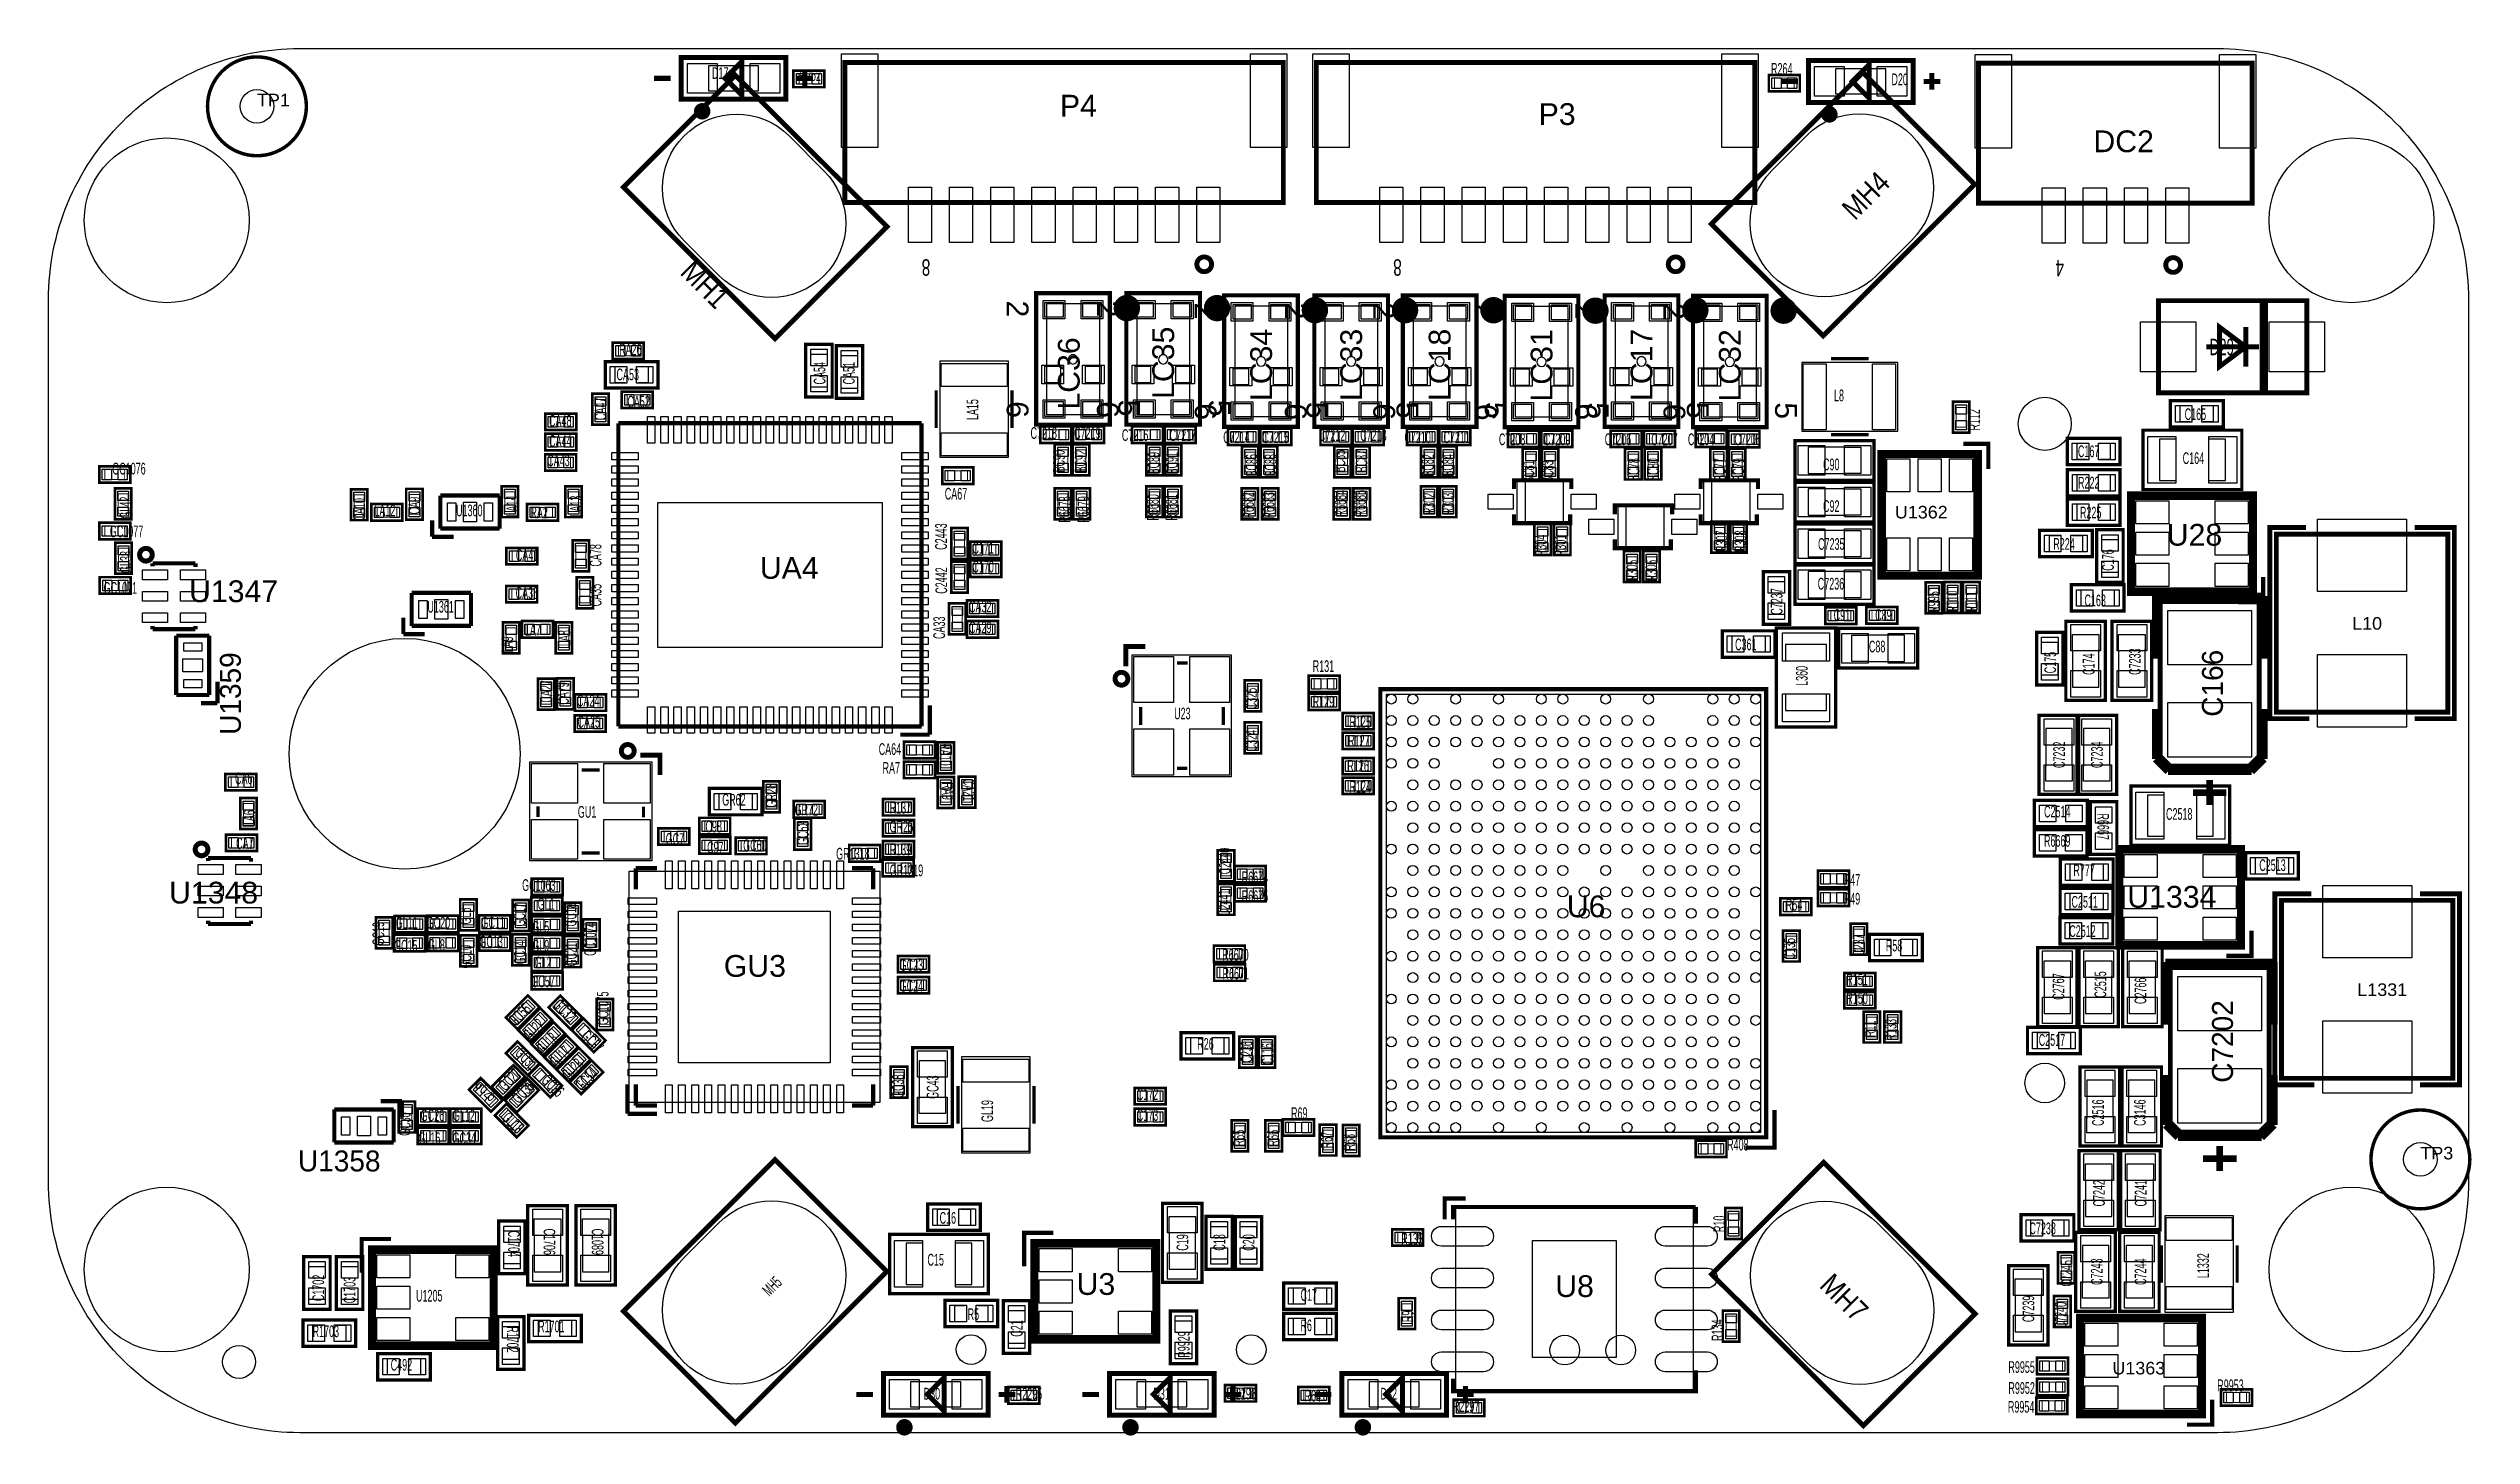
# Model space of a CAD drawing. Extents: x 0 to 73.5, y -0.1 to 42.
import ezdxf

# ---------------------------------------------------------------- set-up
doc = ezdxf.new("R2010")
doc.units = 0
for name, color, linetype in [('BG_OUTLINE', 7, 'CONTINUOUS'), ('PG_ASSEMBLY_TOP', 111, 'CONTINUOUS'), ('PG_SILKSCREEN_TOP', 254, 'CONTINUOUS'), ('PIN_TOP', 141, 'CONTINUOUS'), ('RD_SILKSCREEN_TOP', 230, 'CONTINUOUS')]:
    doc.layers.add(name, color=color, linetype=linetype)

msp = doc.modelspace()

# ---------------------------------------------------------------- texts
at = {"layer": 'PG_SILKSCREEN_TOP'}
for s, height, rotation, width, p in [('8', 0.500101, 180, 0.699883, (26.748156, 35.601783)), ('8', 0.500101, 180, 0.699883, (41.048356, 35.601783)), ('4', 0.500101, 180, 0.699883, (61.137851, 35.581463)), ('2', 0.6604, 270, 1.038462, (29.06649, 34.35223)), ('2', 0.6604, 270, 1.038462, (31.80207, 34.35223)), ('2', 0.6604, 270, 1.038462, (34.77133, 34.28873)), ('2', 0.6604, 270, 1.038462, (37.50437, 34.28873)), ('2', 0.6604, 270, 1.038462, (40.18661, 34.28873)), ('2', 0.6604, 270, 1.038462, (43.278704, 34.274506)), ('2', 0.6604, 270, 1.038462, (46.31055, 34.28873)), ('2', 0.6604, 270, 1.038462, (48.988624, 34.274506)), ('6', 0.6604, 270, 1.038462, (29.06649, 31.296331)), ('6', 0.6604, 270, 1.038462, (31.80207, 31.296331)), ('5', 0.6604, 270, 1.038462, (32.45231, 31.341847)), ('6', 0.6604, 270, 1.038462, (34.77133, 31.232831)), ('5', 0.6604, 270, 1.038462, (35.18789, 31.341847)), ('6', 0.6604, 270, 1.038462, (37.50437, 31.232831)), ('5', 0.6604, 270, 1.038462, (38.15715, 31.278347)), ('6', 0.6604, 270, 1.038462, (40.18661, 31.232831)), ('5', 0.6604, 270, 1.038462, (40.89019, 31.278347)), ('6', 0.6604, 270, 1.038462, (43.278704, 31.218607)), ('5', 0.6604, 270, 1.038462, (43.57243, 31.278347)), ('6', 0.6604, 270, 1.038462, (46.31055, 31.232831)), ('5', 0.6604, 270, 1.038462, (46.664524, 31.264123)), ('6', 0.6604, 270, 1.038462, (48.988624, 31.218607)), ('5', 0.6604, 270, 1.038462, (49.69637, 31.278347)), ('5', 0.6604, 270, 1.038462, (52.374444, 31.264123))]:
    msp.add_text(s, height=height, rotation=rotation, dxfattribs=dict(at, width=width)).set_placement(p)
at = {"layer": 'RD_SILKSCREEN_TOP'}
for s, height, width, p in [('D17', 0.3556, 0.572143, (20.12696, 41.07434)), ('R262', 0.3556, 0.572143, (22.78126, 41.01084)), ('R264', 0.3556, 0.572143, (52.25034, 41.20134)), ('D20', 0.3556, 0.572143, (55.90286, 40.88384)), ('TP1', 0.381, 1.066667, (6.323838, 40.242693)), ('P4', 0.6604, 1.038462, (30.68066, 39.93134)), ('P3', 0.6604, 1.038462, (45.20184, 39.67734)), ('DC2', 0.6604, 1.038462, (62.02934, 38.85184)), ('D29', 0.499999, 0.6, (65.55486, 32.69234)), ('RA26', 0.3556, 0.572143, (17.3101, 32.69234)), ('CA53', 0.3556, 0.572143, (17.23136, 31.93034)), ('L8', 0.3556, 0.572143, (54.16042, 31.29534)), ('CA48', 0.3556, 0.572143, (15.184603, 30.524958)), ('CA52', 0.3556, 0.572143, (17.56156, 31.10484)), ('C165', 0.3556, 0.572143, (64.79794, 30.72384)), ('CA44', 0.3556, 0.572143, (15.185923, 29.912945)), ('C7218', 0.3556, 0.572143, (29.78912, 30.15234)), ('C7219', 0.3556, 0.572143, (31.11246, 30.15234)), ('C7216', 0.3556, 0.572143, (32.56026, 30.08884)), ('C7217', 0.3556, 0.572143, (34.00806, 30.08884)), ('C7214', 0.3556, 0.572143, (35.63366, 30.02534)), ('C7215', 0.3556, 0.572143, (36.81984, 30.02534)), ('C7212', 0.3556, 0.572143, (38.53434, 30.08884)), ('C7213', 0.3556, 0.572143, (39.7891, 30.08884)), ('C7210', 0.3556, 0.572143, (41.13022, 30.02534)), ('C7211', 0.3556, 0.572143, (42.3164, 30.02534)), ('C7208', 0.3556, 0.572143, (43.99534, 29.96184)), ('C7209', 0.3556, 0.572143, (45.35932, 29.96184)), ('C7206', 0.3556, 0.572143, (47.2059, 29.96184)), ('C7207', 0.3556, 0.572143, (48.6156, 29.96184)), ('C7204', 0.3556, 0.572143, (49.72812, 29.96184)), ('C7205', 0.3556, 0.572143, (51.14036, 29.96184)), ('GC1076', 0.3556, 0.572143, (1.93548, 29.07284)), ('CA43', 0.3556, 0.572143, (15.130094, 29.319423)), ('C90', 0.3556, 0.572143, (53.828442, 29.199561)), ('C167', 0.3556, 0.572143, (61.560202, 29.598341)), ('C164', 0.3556, 0.572143, (64.73698, 29.39034)), ('CA67', 0.3556, 0.572143, (27.18816, 28.31084)), ('R222', 0.3556, 0.572143, (61.562742, 28.645841)), ('LA12', 0.3556, 0.572143, (9.88822, 27.80284)), ('U1360', 0.3556, 0.572143, (12.36472, 27.80284)), ('RA2', 0.3556, 0.572143, (14.62024, 27.73934)), ('C92', 0.3556, 0.572143, (53.828442, 27.934641)), ('U1362', 0.381, 1.066667, (56.007, 27.73934)), ('R225', 0.3556, 0.572143, (61.6204, 27.73934)), ('GC1077', 0.3556, 0.572143, (1.86182, 27.16784)), ('U28', 0.6604, 1.038462, (64.25438, 26.91384)), ('CA41', 0.3556, 0.572143, (14.177823, 26.451839)), ('UA4', 0.6604, 1.038462, (21.578595, 25.90861)), ('C171', 0.3556, 0.572143, (28.025979, 26.667739)), ('C7235', 0.3556, 0.572143, (53.67782, 26.78684)), ('R224', 0.3556, 0.572143, (60.81268, 26.78684)), ('GC1071', 0.3556, 0.572143, (1.67386, 25.45334)), ('U1347', 0.6604, 1.038462, (4.26466, 25.19934)), ('C170', 0.3556, 0.572143, (28.025979, 26.09629)), ('C7236', 0.3556, 0.572143, (53.66766, 25.58034)), ('U1361', 0.3556, 0.572143, (11.4935, 24.88184)), ('CA36', 0.3556, 0.572143, (14.170838, 25.296444)), ('CA32', 0.3556, 0.572143, (27.923871, 24.890222)), ('C163', 0.3556, 0.572143, (61.75756, 25.07234)), ('LA7', 0.3556, 0.572143, (14.4526, 24.18334)), ('CA29', 0.3556, 0.572143, (27.923896, 24.255273)), ('C91', 0.3556, 0.572143, (54.15026, 24.62784)), ('C89', 0.3556, 0.572143, (55.4101, 24.62784)), ('L10', 0.381, 1.066667, (69.877661, 24.36434)), ('C361', 0.3556, 0.572143, (51.16068, 23.73884)), ('C88', 0.3556, 0.572143, (55.2196, 23.67534)), ('R131', 0.3556, 0.572143, (38.348234, 23.079735)), ('CA24', 0.3556, 0.572143, (16.032124, 22.032798)), ('R129', 0.3556, 0.572143, (38.348234, 22.002115)), ('CA25', 0.3556, 0.572143, (16.04772, 21.38934)), ('U23', 0.3556, 0.572143, (34.14522, 21.64334)), ('R125', 0.3556, 0.572143, (39.46398, 21.38934)), ('CA64', 0.3556, 0.572143, (25.1841, 20.56384)), ('R127', 0.3556, 0.572143, (39.4208, 20.81784)), ('CA6', 0.3556, 0.572143, (5.65912, 19.67484)), ('RA7', 0.3556, 0.572143, (25.30094, 19.99234)), ('R126', 0.3556, 0.572143, (39.40048, 20.05584)), ('GR62', 0.3556, 0.572143, (20.436357, 19.027369)), ('R137', 0.3556, 0.572143, (25.5143, 18.78584)), ('R124', 0.3556, 0.572143, (39.46398, 19.42084)), ('GU1', 0.3556, 0.572143, (16.05788, 18.65884)), ('C98', 0.3556, 0.572143, (19.92884, 18.21434)), ('GR72', 0.3556, 0.572143, (22.630892, 18.72234)), ('GR25', 0.3556, 0.572143, (25.5143, 18.21434)), ('C2514', 0.3556, 0.572143, (60.532772, 18.667273)), ('C2518', 0.3556, 0.572143, (64.23152, 18.59534)), ('CA7', 0.3556, 0.572143, (5.69214, 17.70634)), ('GC7', 0.3556, 0.572143, (18.72234, 17.83334)), ('C97', 0.3556, 0.572143, (19.97964, 17.57934)), ('GC60', 0.3556, 0.572143, (21.07184, 17.64284)), ('GR1318', 0.3556, 0.572143, (23.89378, 17.38884)), ('R139', 0.3556, 0.572143, (25.5143, 17.51584)), ('R6669', 0.3556, 0.572143, (60.530232, 17.778298)), ('GR1319', 0.3556, 0.572143, (25.51938, 16.88084)), ('R6674', 0.3556, 0.572143, (36.195051, 16.672839)), ('R47', 0.3556, 0.572143, (54.455111, 16.594099)), ('R777', 0.3556, 0.572143, (61.421899, 16.889298)), ('C2513', 0.3556, 0.572143, (67.06108, 17.041419)), ('U1348', 0.6604, 1.038462, (3.6576, 16.05534)), ('GC1063', 0.3556, 0.572143, (14.36878, 16.43634)), ('GL1', 0.3556, 0.572143, (14.84122, 15.86484)), ('R6675', 0.3556, 0.572143, (36.195051, 16.101339)), ('U6', 0.6604, 1.038462, (46.056423, 15.63939)), ('R54', 0.3556, 0.572143, (52.699895, 15.840786)), ('R49', 0.3556, 0.572143, (54.455111, 16.022599)), ('C2511', 0.3556, 0.572143, (61.36386, 15.92834)), ('U1334', 0.6604, 1.038462, (63.05804, 15.92834)), ('GL11', 0.3556, 0.572143, (10.53338, 15.29334)), ('GC20', 0.3556, 0.572143, (11.47318, 15.29334)), ('GC11', 0.3556, 0.572143, (13.13434, 15.29334)), ('GL5', 0.3556, 0.572143, (14.675688, 15.170328)), ('GC15', 0.3556, 0.572143, (10.48512, 14.59484)), ('GL8', 0.3556, 0.572143, (11.510315, 14.615135)), ('GC13', 0.3556, 0.572143, (13.07338, 14.72184)), ('GL9', 0.3556, 0.572143, (14.673148, 14.598828)), ('R58', 0.3556, 0.572143, (55.732426, 14.603324)), ('C2512', 0.3556, 0.572143, (61.29782, 15.03934)), ('GL2', 0.3556, 0.572143, (14.74978, 14.08684)), ('GU3', 0.6604, 1.038462, (20.4851, 13.83284)), ('GC23', 0.3556, 0.572143, (25.819887, 14.014958)), ('R6670', 0.3556, 0.572143, (35.603231, 14.323339)), ('R6671', 0.3556, 0.572143, (35.613391, 13.751839)), ('GC57', 0.3556, 0.572143, (14.64564, 13.51534)), ('GC24', 0.3556, 0.572143, (25.819989, 13.379933)), ('R151', 0.3556, 0.572143, (54.536137, 13.57442)), ('R150', 0.3556, 0.572143, (54.536543, 13.006222)), ('L1331', 0.381, 1.066667, (70.035141, 13.25184)), ('R26', 0.3556, 0.572143, (34.846031, 11.618874)), ('C2517', 0.3556, 0.572143, (60.37072, 11.73734)), ('C172', 0.3556, 0.572143, (33.011999, 10.094316)), ('GC26', 0.3556, 0.572143, (11.29284, 9.45134)), ('GL12', 0.3556, 0.572143, (12.27074, 9.45134)), ('C173', 0.3556, 0.572143, (33.012101, 9.459341)), ('R69', 0.3556, 0.572143, (37.69106, 9.51484)), ('GL16', 0.3556, 0.572143, (11.221288, 8.756828)), ('GC34', 0.3556, 0.572143, (12.25804, 8.75284)), ('R408', 0.3556, 0.572143, (50.91938, 8.56234)), ('TP3', 0.381, 1.066667, (71.947278, 8.292033)), ('C16', 0.3556, 0.572143, (27.03068, 6.33984)), ('R135', 0.3556, 0.572143, (41.03624, 5.70484)), ('C7238', 0.3556, 0.572143, (60.08878, 6.02234)), ('C15', 0.3556, 0.572143, (26.66238, 5.06984)), ('U3', 0.6604, 1.038462, (31.18612, 4.18084)), ('U8', 0.6604, 1.038462, (45.70476, 4.11734)), ('U1205', 0.3556, 0.572143, (11.149584, 3.978478)), ('R5', 0.3556, 0.572143, (27.88158, 3.41884)), ('C17', 0.3556, 0.572143, (37.977318, 4.00177)), ('R1703', 0.3556, 0.572143, (8.012684, 2.898978)), ('R1701', 0.3556, 0.572143, (14.853412, 3.046324)), ('R6', 0.3556, 0.572143, (37.976404, 3.07787)), ('C492', 0.3556, 0.572143, (10.380599, 1.88247)), ('R9955', 0.3556, 0.572143, (59.451291, 1.813839)), ('R9952', 0.3556, 0.572143, (59.451291, 1.178839)), ('U1363', 0.381, 1.066667, (62.60592, 1.76784)), ('R9953', 0.3556, 0.572143, (65.786, 1.25984)), ('D30', 0.3556, 0.572143, (26.54808, 1.00584)), ('R2295', 0.3556, 0.572143, (29.33954, 1.00584)), ('D31', 0.3556, 0.572143, (33.5153, 1.00584)), ('R2296', 0.3556, 0.572143, (35.82162, 1.00584)), ('R64', 0.3556, 0.572143, (38.1, 0.94234)), ('D32', 0.3556, 0.572143, (40.40632, 1.00584)), ('R2297', 0.3556, 0.572143, (42.60088, 0.62484)), ('R9954', 0.3556, 0.572143, (59.436051, 0.607339))]:
    msp.add_text(s, height=height, dxfattribs=dict(at, width=width)).set_placement(p)
for s, height, rotation, width, p in [('MH4', 0.635, 45, 0.88, (54.79034, 36.75634)), ('MH1', 0.635, 315, 0.88, (19.13128, 35.16884)), ('LC36', 0.6604, 90, 1.038462, (31.2801, 31.04134)), ('LC35', 0.6604, 90, 1.038462, (34.143975, 31.365139)), ('LC34', 0.6604, 90, 1.038462, (37.113235, 31.301639)), ('LC33', 0.6604, 90, 1.038462, (39.846275, 31.301639)), ('LC18', 0.6604, 90, 1.038462, (42.528515, 31.301639)), ('LC31', 0.6604, 90, 1.038462, (45.62061, 31.287415)), ('LC17', 0.6604, 90, 1.038462, (48.652455, 31.301639)), ('LC32', 0.6604, 90, 1.038462, (51.33053, 31.287415)), ('CA54', 0.3556, 90, 0.572143, (23.56866, 31.80334)), ('CA51', 0.3556, 90, 0.572143, (24.45512, 31.80334)), ('CA47', 0.3556, 90, 0.572143, (16.92148, 30.72384)), ('LA15', 0.3556, 90, 0.572143, (28.20416, 30.72384)), ('R112', 0.3556, 90, 0.572143, (58.58764, 30.40634)), ('BC90', 0.3556, 90, 0.572143, (30.82798, 29.13634)), ('BC92', 0.3556, 90, 0.572143, (31.48838, 29.13634)), ('BC89', 0.3556, 90, 0.572143, (33.698459, 29.075329)), ('BC91', 0.3556, 90, 0.572143, (34.257259, 29.075329)), ('BC86', 0.3556, 90, 0.572143, (36.677879, 29.011829)), ('BC88', 0.3556, 90, 0.572143, (37.249379, 29.011829)), ('BC85', 0.3556, 90, 0.572143, (39.33698, 29.13634)), ('BC87', 0.3556, 90, 0.572143, (40.00754, 29.13634)), ('BC82', 0.3556, 90, 0.572143, (42.02176, 29.00934)), ('BC84', 0.3556, 90, 0.572143, (42.6212, 29.00934)), ('BC81', 0.3556, 90, 0.572143, (45.067499, 28.821329)), ('BC83', 0.3556, 90, 0.572143, (45.651699, 28.821329)), ('BC78', 0.3556, 90, 0.572143, (48.260279, 28.884829)), ('BC80', 0.3556, 90, 0.572143, (48.857179, 28.884829)), ('BC77', 0.3556, 90, 0.572143, (50.879019, 28.884829)), ('BC79', 0.3556, 90, 0.572143, (51.440359, 28.884829)), ('GL42', 0.3556, 90, 0.572143, (2.518232, 27.733828)), ('CA10', 0.3556, 90, 0.572143, (9.60374, 27.67584)), ('CA9', 0.3556, 90, 0.572143, (11.27252, 27.86634)), ('LA14', 0.3556, 90, 0.572143, (14.242872, 27.797328)), ('LA13', 0.3556, 90, 0.572143, (16.175304, 27.797328)), ('R6678', 0.3556, 90, 0.572143, (31.000421, 27.609851)), ('R6679', 0.3556, 90, 0.572143, (31.571921, 27.609851)), ('R6680', 0.3556, 90, 0.572143, (33.680121, 27.673351)), ('R6681', 0.3556, 90, 0.572143, (34.238921, 27.673351)), ('R6682', 0.3556, 90, 0.572143, (36.568101, 27.736851)), ('R6683', 0.3556, 90, 0.572143, (37.187861, 27.736851)), ('R6684', 0.3556, 90, 0.572143, (39.364641, 27.800351)), ('R6685', 0.3556, 90, 0.572143, (39.961541, 27.800351)), ('R302', 0.3556, 90, 0.572143, (42.0497, 27.86634)), ('R303', 0.3556, 90, 0.572143, (42.63136, 27.86634)), ('C2443', 0.3556, 90, 0.572143, (27.25166, 26.78684)), ('R304', 0.3556, 90, 0.572143, (45.445401, 26.593851)), ('R301', 0.3556, 90, 0.572143, (46.039761, 26.593851)), ('R307', 0.3556, 90, 0.572143, (50.926721, 26.720851)), ('R308', 0.3556, 90, 0.572143, (51.498221, 26.720851)), ('GL38', 0.3556, 90, 0.572143, (2.525852, 26.082828)), ('CA78', 0.3556, 90, 0.572143, (16.77416, 26.27884)), ('R305', 0.3556, 90, 0.572143, (48.211461, 25.831851)), ('R306', 0.3556, 90, 0.572143, (48.795661, 25.831851)), ('C176', 0.3556, 90, 0.572143, (62.6491, 26.15184)), ('CA35', 0.3556, 90, 0.572143, (16.77416, 25.07234)), ('C2442', 0.3556, 90, 0.572143, (27.259636, 25.453924)), ('C7237', 0.3556, 90, 0.572143, (52.59832, 24.81834)), ('R9951', 0.3556, 90, 0.572143, (57.358001, 24.879351)), ('R110', 0.3556, 90, 0.572143, (57.926961, 24.892051)), ('R111', 0.3556, 90, 0.572143, (58.495921, 24.889511)), ('LA8', 0.3556, 90, 0.572143, (15.82674, 23.86584)), ('CA33', 0.3556, 90, 0.572143, (27.196034, 24.082121)), ('LA9', 0.3556, 90, 0.572143, (14.09446, 23.67534)), ('C175', 0.3556, 90, 0.572143, (60.8965, 23.04034)), ('C174', 0.3556, 90, 0.572143, (62.062639, 22.992842)), ('C7233', 0.3556, 90, 0.572143, (63.464719, 22.992842)), ('CA27', 0.3556, 90, 0.572143, (15.28064, 22.15134)), ('L360', 0.3556, 90, 0.572143, (53.36286, 22.65934)), ('CA79', 0.3556, 90, 0.572143, (15.78356, 22.08784)), ('C325', 0.3556, 90, 0.572143, (36.653241, 21.948038)), ('C324', 0.3556, 90, 0.572143, (36.653241, 20.672577)), ('RA10', 0.3556, 270, 0.572143, (27.030172, 20.91944)), ('C7232', 0.3556, 90, 0.572143, (61.165461, 20.166838)), ('C7234', 0.3556, 90, 0.572143, (62.313541, 20.166838)), ('GR26', 0.3556, 90, 0.572143, (22.10054, 18.97634)), ('RA9', 0.3556, 270, 0.572143, (27.102638, 19.730999)), ('CA21', 0.3556, 270, 0.572143, (27.74315, 19.841058)), ('LA6', 0.3556, 90, 0.572143, (6.26872, 18.40484)), ('GC53', 0.3556, 90, 0.572143, (23.0632, 17.83334)), ('R6667', 0.3556, 270, 0.572143, (62.14872, 18.78838)), ('C2440', 0.3556, 90, 0.572143, (35.85464, 16.94434)), ('C2441', 0.3556, 90, 0.572143, (35.836073, 15.673299)), ('GC19', 0.3556, 90, 0.572143, (10.18286, 14.78534)), ('GL6', 0.3556, 90, 0.572143, (12.81938, 15.42034)), ('GC17', 0.3556, 90, 0.572143, (14.46276, 15.35684)), ('GC18', 0.3556, 90, 0.572143, (16.0147, 15.35684)), ('GC1074', 0.3556, 90, 0.572143, (16.60906, 14.46784)), ('GC10', 0.3556, 90, 0.572143, (12.83208, 14.08684)), ('GC14', 0.3556, 90, 0.572143, (14.478, 14.21384)), ('GC21', 0.3556, 90, 0.572143, (16.02994, 14.15034)), ('C135', 0.3556, 90, 0.572143, (52.986508, 14.359179)), ('C237', 0.3556, 90, 0.572143, (55.08498, 14.46784)), ('C2515', 0.3556, 90, 0.572143, (62.41796, 13.19784)), ('GC1075', 0.3556, 90, 0.572143, (16.99006, 12.37234)), ('C2767', 0.3556, 90, 0.572143, (61.14796, 13.13434)), ('C2766', 0.3556, 90, 0.572143, (63.633782, 13.006349)), ('GC55', 0.3556, 45, 0.572143, (14.16812, 12.30884)), ('GL22', 0.3556, 45, 0.572143, (14.615973, 11.877345)), ('GC32', 0.3556, 315, 0.572143, (15.28064, 12.94384)), ('R133', 0.3556, 90, 0.572143, (56.059476, 11.901551)), ('GL13', 0.3556, 45, 0.572143, (15.017928, 11.452047)), ('GL17', 0.3556, 45, 0.572143, (15.410993, 11.051845)), ('GC37', 0.3556, 315, 0.572143, (16.11884, 11.99134)), ('C236', 0.3556, 90, 0.572143, (36.51504, 11.22934)), ('C116', 0.3556, 90, 0.572143, (37.15512, 11.16584)), ('R11', 0.3556, 90, 0.572143, (55.424476, 12.003278)), ('GC27', 0.3556, 45, 0.572143, (13.86332, 10.34034)), ('GC31', 0.3556, 315, 0.572143, (14.12748, 11.48334)), ('GL23', 0.3556, 45, 0.572143, (15.789453, 10.670845)), ('GC54', 0.3556, 45, 0.572143, (16.1925, 10.34034)), ('GC25', 0.3556, 315, 0.572143, (12.89812, 10.53084)), ('GC35', 0.3556, 45, 0.572143, (14.2621, 9.95934)), ('GC36', 0.3556, 315, 0.572143, (14.92504, 10.65784)), ('GC38', 0.3556, 90, 0.572143, (25.9461, 10.16)), ('GC43', 0.3556, 90, 0.572143, (26.99766, 10.12952)), ('GC30', 0.3556, 90, 0.572143, (10.98042, 9.00684)), ('GL18', 0.3556, 315, 0.572143, (13.7287, 9.51484)), ('GL19', 0.3556, 90, 0.572143, (28.65374, 9.42594)), ('C2516', 0.3556, 90, 0.572143, (62.346561, 9.308338)), ('C3146', 0.3556, 90, 0.572143, (63.616561, 9.308338)), ('R65', 0.3556, 90, 0.572143, (36.2839, 8.68934)), ('R66', 0.3556, 90, 0.572143, (37.32276, 8.68934)), ('R67', 0.3556, 90, 0.572143, (38.94836, 8.62584)), ('R68', 0.3556, 90, 0.572143, (39.633322, 8.564626)), ('C7242', 0.3556, 90, 0.572143, (62.375059, 6.863842)), ('C7241', 0.3556, 90, 0.572143, (63.639979, 6.863842)), ('C1704', 0.3556, 270, 0.572143, (13.93985, 6.129528)), ('C1706', 0.3556, 270, 0.572143, (15.01935, 6.193028)), ('C1089', 0.3556, 270, 0.572143, (16.47985, 6.193053)), ('C19', 0.3556, 90, 0.572143, (34.575217, 5.5213)), ('C18', 0.3556, 90, 0.572143, (35.69335, 5.522722)), ('C20', 0.3556, 90, 0.572143, (36.58235, 5.52069)), ('R10', 0.3556, 90, 0.572143, (50.85588, 6.08584)), ('C7245', 0.3556, 90, 0.572143, (61.38926, 4.43484)), ('C7243', 0.3556, 90, 0.572143, (62.308461, 4.482338)), ('C7244', 0.3556, 90, 0.572143, (63.636881, 4.482338)), ('L1332', 0.3556, 90, 0.572143, (65.53454, 4.68884)), ('C1702', 0.3556, 90, 0.572143, (8.36168, 3.99034)), ('C1703', 0.3556, 90, 0.572143, (9.31164, 3.92684)), ('MH5', 0.3556, 45, 0.572143, (21.8694, 4.11734)), ('MH7', 0.635, 315, 0.88, (53.68798, 4.43484)), ('R9', 0.3556, 90, 0.572143, (41.40454, 3.35534)), ('C7239', 0.3556, 90, 0.572143, (60.2361, 3.35534)), ('C7240', 0.3556, 90, 0.572143, (61.21146, 3.16484)), ('R1702', 0.3556, 270, 0.572143, (13.904773, 3.228899)), ('C21', 0.3556, 90, 0.572143, (29.54782, 2.91084)), ('R9929', 0.3556, 90, 0.572143, (34.61512, 2.27584)), ('R134', 0.3556, 90, 0.572143, (50.80254, 2.78384))]:
    msp.add_text(s, height=height, rotation=rotation, dxfattribs=dict(at, width=width)).set_placement(p)
for s, p in [('U1359', (5.835904, 21.17471)), ('C166', (65.957399, 21.722842)), ('C7202', (66.262199, 10.617962))]:
    msp.add_text(s, height=0.635, rotation=90, dxfattribs=at).set_placement(p)
msp.add_text('U1358', height=0.635, dxfattribs=at).set_placement((7.5692, 7.92734))

# ---------------------------------------------------------------- linework, layer by layer
at = {"layer": 'BG_OUTLINE'}
msp.add_lwpolyline([(8.1534, 41.9989), (65.78854, 41.9989, -0.414214), (73.40854, 34.3789), (73.40854, 7.62, -0.414214), (65.78854, 0), (7.62, 0, -0.414214), (0, 7.62), (0, 34.3789, -0.414214), (7.62, 41.9989), (8.1534, 41.9989)], format="xyb", dxfattribs=at)
msp.add_lwpolyline([(8.1534, 41.9989), (65.78854, 41.9989, -0.414214), (73.40854, 34.3789), (73.40854, 7.62, -0.414214), (65.78854, 0), (7.62, 0, -0.414214), (0, 7.62), (0, 34.3789, -0.414214), (7.62, 41.9989)], format="xyb", close=True, dxfattribs=at)
msp.add_lwpolyline([(8.1534, 41.9989), (65.78854, 41.9989, -0.414214), (73.40854, 34.3789), (73.40854, 7.62, -0.414214), (65.78854, 0), (7.62, 0, -0.414214), (0, 7.62), (0, 34.3789, -0.414214), (7.62, 41.9989)], format="xyb", close=True, dxfattribs=at)
msp.add_lwpolyline([(8.1534, 41.9989), (65.78854, 41.9989, -0.414214), (73.40854, 34.3789), (73.40854, 7.62, -0.414214), (65.78854, 0), (7.62, 0, -0.414214), (0, 7.62), (0, 34.3789, -0.414214), (7.62, 41.9989)], format="xyb", close=True, dxfattribs=at)
at = {"layer": 'PG_ASSEMBLY_TOP', "const_width": 0.1016}
for points in [[(7.820939, 40.242693, 1), (4.826737, 40.242693, 1), (7.820939, 40.242693)], [(73.444379, 8.292033, 1), (70.450177, 8.292033, 1), (73.444379, 8.292033)]]:
    msp.add_lwpolyline(points, format="xyb", dxfattribs=at)
at = {"layer": 'PG_ASSEMBLY_TOP'}
for points, const_width in [([(22.038437, 33.195743), (17.442332, 37.791847), (20.836433, 41.185948), (25.432537, 36.589843), (22.038437, 33.195743)], 0.150089), ([(22.768281, 40.924328), (23.368279, 40.924328), (23.368279, 41.224352), (22.768281, 41.224352), (22.768281, 40.924328)], 0.029997), ([(58.429677, 37.875337), (53.833573, 33.279232), (50.439472, 36.673333), (55.035577, 41.269437), (58.429677, 37.875337)], 0.150089), ([(52.954199, 41.097352), (52.354201, 41.097352), (52.354201, 40.797328), (52.954199, 40.797328), (52.954199, 41.097352)], 0.029997), ([(22.97237, 31.425363), (22.97237, 33.025359), (23.772368, 33.025359), (23.772368, 31.425363), (22.97237, 31.425363)], 0.1), ([(18.487847, 31.698362), (16.88785, 31.698362), (16.88785, 32.49836), (18.487847, 32.49836), (18.487847, 31.698362)], 0.1), ([(17.886248, 32.972273), (17.286249, 32.972273), (17.286249, 32.672249), (17.886248, 32.672249), (17.886248, 32.972273)], 0.029997), ([(23.895101, 31.384342), (23.895101, 32.984338), (24.695099, 32.984338), (24.695099, 31.384342), (23.895101, 31.384342)], 0.1), ([(16.896664, 30.750459), (16.896664, 31.350458), (16.596639, 31.350458), (16.596639, 30.750459), (16.896664, 30.750459)], 0.029997), ([(18.158028, 31.486373), (17.558029, 31.486373), (17.558029, 31.186349), (18.158028, 31.186349), (18.158028, 31.486373)], 0.029997), ([(57.866128, 31.107659), (57.866128, 30.507661), (58.166152, 30.507661), (58.166152, 31.107659), (57.866128, 31.107659)], 0.029997), ([(64.366242, 31.314339), (65.966238, 31.314339), (65.966238, 30.514341), (64.366242, 30.514341), (64.366242, 31.314339)], 0.1), ([(15.840151, 30.819471), (15.240152, 30.819471), (15.240152, 30.519446), (15.840151, 30.519446), (15.840151, 30.819471)], 0.029997), ([(15.841472, 30.207458), (15.241473, 30.207458), (15.241473, 29.907433), (15.841472, 29.907433), (15.841472, 30.207458)], 0.029997), ([(17.283659, 21.427161), (17.283659, 30.627142)], 0.127), ([(17.283659, 30.627142), (26.483666, 30.627142)], 0.127), ([(26.483666, 30.627142), (26.483666, 21.427161)], 0.127), ([(30.858739, 30.429352), (30.258741, 30.429352), (30.258741, 30.129328), (30.858739, 30.129328), (30.858739, 30.429352)], 0.029997), ([(31.251881, 30.129328), (31.851879, 30.129328), (31.851879, 30.429352), (31.251881, 30.429352), (31.251881, 30.129328)], 0.029997), ([(33.632419, 30.429352), (33.032421, 30.429352), (33.032421, 30.129328), (33.632419, 30.129328), (33.632419, 30.429352)], 0.029997), ([(34.025561, 30.129328), (34.625559, 30.129328), (34.625559, 30.429352), (34.025561, 30.429352), (34.025561, 30.129328)], 0.029997), ([(36.545799, 30.365852), (35.945801, 30.365852), (35.945801, 30.065828), (36.545799, 30.065828), (36.545799, 30.365852)], 0.029997), ([(36.928781, 30.065828), (37.528779, 30.065828), (37.528779, 30.365852), (36.928781, 30.365852), (36.928781, 30.065828)], 0.029997), ([(39.355039, 30.365852), (38.755041, 30.365852), (38.755041, 30.065828), (39.355039, 30.065828), (39.355039, 30.365852)], 0.029997), ([(39.730401, 30.065828), (40.330399, 30.065828), (40.330399, 30.365852), (39.730401, 30.365852), (39.730401, 30.065828)], 0.029997), ([(41.976319, 30.365852), (41.376321, 30.365852), (41.376321, 30.065828), (41.976319, 30.065828), (41.976319, 30.365852)], 0.029997), ([(42.359301, 30.065828), (42.959299, 30.065828), (42.959299, 30.365852), (42.359301, 30.365852), (42.359301, 30.065828)], 0.029997), ([(45.044639, 30.302352), (44.444641, 30.302352), (44.444641, 30.002328), (45.044639, 30.002328), (45.044639, 30.302352)], 0.029997), ([(45.450481, 30.002328), (46.050479, 30.002328), (46.050479, 30.302352), (45.450481, 30.302352), (45.450481, 30.002328)], 0.029997), ([(48.158679, 30.302352), (47.558681, 30.302352), (47.558681, 30.002328), (48.158679, 30.002328), (48.158679, 30.302352)], 0.029997), ([(48.564521, 30.002328), (49.164519, 30.002328), (49.164519, 30.302352), (48.564521, 30.302352), (48.564521, 30.002328)], 0.029997), ([(50.734417, 30.307966), (50.134418, 30.307966), (50.134418, 30.007941), (50.734417, 30.007941), (50.734417, 30.307966)], 0.029997), ([(51.130606, 29.996714), (51.730605, 29.996714), (51.730605, 30.296739), (51.130606, 30.296739), (51.130606, 29.996714)], 0.029997), ([(52.978202, 30.099559), (55.378198, 30.099559), (55.378198, 28.899561), (52.978202, 28.899561), (52.978202, 30.099559)], 0.1), ([(61.236962, 30.171339), (62.836958, 30.171339), (62.836958, 29.371341), (61.236962, 29.371341), (61.236962, 30.171339)], 0.1), ([(66.531617, 28.617342), (63.531623, 28.617342), (63.531623, 30.417338), (66.531617, 30.417338), (66.531617, 28.617342)], 0.1), ([(15.836849, 29.587977), (15.23685, 29.587977), (15.23685, 29.287953), (15.836849, 29.287953), (15.836849, 29.587977)], 0.029997), ([(30.924652, 29.217341), (30.924652, 29.817339), (30.624628, 29.817339), (30.624628, 29.217341), (30.924652, 29.217341)], 0.029997), ([(31.470752, 29.217341), (31.470752, 29.817339), (31.170728, 29.817339), (31.170728, 29.217341), (31.470752, 29.217341)], 0.029997), ([(33.705952, 29.217341), (33.705952, 29.817339), (33.405928, 29.817339), (33.405928, 29.217341), (33.705952, 29.217341)], 0.029997), ([(34.264752, 29.217341), (34.264752, 29.817339), (33.964728, 29.817339), (33.964728, 29.217341), (34.264752, 29.217341)], 0.029997), ([(36.601552, 29.153841), (36.601552, 29.753839), (36.301528, 29.753839), (36.301528, 29.153841), (36.601552, 29.153841)], 0.029997), ([(37.173052, 29.153841), (37.173052, 29.753839), (36.873028, 29.753839), (36.873028, 29.153841), (37.173052, 29.153841)], 0.029997), ([(39.403172, 29.153841), (39.403172, 29.753839), (39.103148, 29.753839), (39.103148, 29.153841), (39.403172, 29.153841)], 0.029997), ([(39.974672, 29.153841), (39.974672, 29.753839), (39.674648, 29.753839), (39.674648, 29.153841), (39.974672, 29.153841)], 0.029997), ([(42.037152, 29.153841), (42.037152, 29.753839), (41.737128, 29.753839), (41.737128, 29.153841), (42.037152, 29.153841)], 0.029997), ([(42.616272, 29.153841), (42.616272, 29.753839), (42.316248, 29.753839), (42.316248, 29.153841), (42.616272, 29.153841)], 0.029997), ([(45.118172, 29.090341), (45.118172, 29.690339), (44.818148, 29.690339), (44.818148, 29.090341), (45.118172, 29.090341)], 0.029997), ([(45.702372, 29.090341), (45.702372, 29.690339), (45.402348, 29.690339), (45.402348, 29.090341), (45.702372, 29.090341)], 0.029997), ([(48.224592, 29.090341), (48.224592, 29.690339), (47.924568, 29.690339), (47.924568, 29.090341), (48.224592, 29.090341)], 0.029997), ([(48.821492, 29.090341), (48.821492, 29.690339), (48.521468, 29.690339), (48.521468, 29.090341), (48.821492, 29.090341)], 0.029997), ([(50.812852, 29.090341), (50.812852, 29.690339), (50.512828, 29.690339), (50.512828, 29.090341), (50.812852, 29.090341)], 0.029997), ([(51.374192, 29.090341), (51.374192, 29.690339), (51.074168, 29.690339), (51.074168, 29.090341), (51.374192, 29.090341)], 0.029997), ([(58.463637, 26.046024), (58.463637, 29.646016), (55.663643, 29.646016), (55.663643, 26.046024), (58.463637, 26.046024)], 0.150012), ([(2.311679, 29.222852), (1.711681, 29.222852), (1.711681, 28.922828), (2.311679, 28.922828), (2.311679, 29.222852)], 0.029997), ([(27.281353, 28.886836), (27.881351, 28.886836), (27.881351, 29.186861), (27.281353, 29.186861), (27.281353, 28.886836)], 0.029997), ([(52.978202, 28.834639), (55.378198, 28.834639), (55.378198, 27.634641), (52.978202, 27.634641), (52.978202, 28.834639)], 0.1), ([(61.239502, 29.218839), (62.839498, 29.218839), (62.839498, 28.418841), (61.239502, 28.418841), (61.239502, 29.218839)], 0.1), ([(2.418232, 27.883841), (2.418232, 28.483839), (2.118208, 28.483839), (2.118208, 27.883841), (2.418232, 27.883841)], 0.029997), ([(9.573031, 27.856459), (9.573031, 28.456458), (9.272981, 28.456458), (9.272981, 27.856459), (9.573031, 27.856459)], 0.029997), ([(10.567213, 28.073858), (9.967214, 28.073858), (9.967214, 27.773808), (10.567213, 27.773808), (10.567213, 28.073858)], 0.029997), ([(11.249863, 27.867508), (11.249863, 28.467507), (10.949813, 28.467507), (10.949813, 27.867508), (11.249863, 27.867508)], 0.029997), ([(11.886768, 27.43327), (11.886794, 28.433268)], 0.127), ([(11.886794, 28.433268), (13.686765, 28.433268)], 0.127), ([(13.686765, 28.433268), (13.686765, 27.43327)], 0.127), ([(14.142872, 27.947341), (14.142872, 28.547339), (13.842848, 28.547339), (13.842848, 27.947341), (14.142872, 27.947341)], 0.029997), ([(15.287549, 28.074264), (14.68755, 28.074264), (14.68755, 27.77424), (15.287549, 27.77424), (15.287549, 28.074264)], 0.029997), ([(16.075304, 27.947341), (16.075304, 28.547339), (15.77528, 28.547339), (15.77528, 27.947341), (16.075304, 27.947341)], 0.029997), ([(30.617008, 28.483839), (30.617008, 27.883841), (30.917032, 27.883841), (30.917032, 28.483839), (30.617008, 28.483839)], 0.029997), ([(31.188508, 28.483839), (31.188508, 27.883841), (31.488532, 27.883841), (31.488532, 28.483839), (31.188508, 28.483839)], 0.029997), ([(33.400848, 28.547339), (33.400848, 27.947341), (33.700872, 27.947341), (33.700872, 28.547339), (33.400848, 28.547339)], 0.029997), ([(33.959648, 28.547339), (33.959648, 27.947341), (34.259672, 27.947341), (34.259672, 28.547339), (33.959648, 28.547339)], 0.029997), ([(36.288828, 28.483839), (36.288828, 27.883841), (36.588852, 27.883841), (36.588852, 28.483839), (36.288828, 28.483839)], 0.029997), ([(36.908588, 28.483839), (36.908588, 27.883841), (37.208612, 27.883841), (37.208612, 28.483839), (36.908588, 28.483839)], 0.029997), ([(39.085368, 28.483839), (39.085368, 27.883841), (39.385392, 27.883841), (39.385392, 28.483839), (39.085368, 28.483839)], 0.029997), ([(39.682268, 28.483839), (39.682268, 27.883841), (39.982292, 27.883841), (39.982292, 28.483839), (39.682268, 28.483839)], 0.029997), ([(41.729508, 28.547339), (41.729508, 27.947341), (42.029532, 27.947341), (42.029532, 28.547339), (41.729508, 28.547339)], 0.029997), ([(42.308628, 28.547339), (42.308628, 27.947341), (42.608652, 27.947341), (42.608652, 28.547339), (42.308628, 28.547339)], 0.029997), ([(62.839498, 27.529841), (61.239502, 27.529841), (61.239502, 28.329839), (62.839498, 28.329839), (62.839498, 27.529841)], 0.1), ([(63.218924, 25.577343), (66.818916, 25.577343), (66.818916, 28.377337), (63.218924, 28.377337), (63.218924, 25.577343)], 0.150012), ([(2.311679, 27.508352), (1.711681, 27.508352), (1.711681, 27.208328), (2.311679, 27.208328), (2.311679, 27.508352)], 0.029997), ([(13.686765, 27.43327), (11.886768, 27.43327)], 0.127), ([(27.782164, 26.677341), (27.782164, 27.277339), (27.48214, 27.277339), (27.48214, 26.677341), (27.782164, 26.677341)], 0.029997), ([(45.173748, 27.404339), (45.173748, 26.804341), (45.473772, 26.804341), (45.473772, 27.404339), (45.173748, 27.404339)], 0.029997), ([(45.768108, 27.404339), (45.768108, 26.804341), (46.068132, 26.804341), (46.068132, 27.404339), (45.768108, 27.404339)], 0.029997), ([(50.543308, 27.467839), (50.543308, 26.867841), (50.843332, 26.867841), (50.843332, 27.467839), (50.543308, 27.467839)], 0.029997), ([(51.114808, 27.467839), (51.114808, 26.867841), (51.414832, 26.867841), (51.414832, 27.467839), (51.114808, 27.467839)], 0.029997), ([(52.978202, 27.569719), (55.378198, 27.569719), (55.378198, 26.369721), (52.978202, 26.369721), (52.978202, 27.569719)], 0.1), ([(60.393682, 27.377339), (61.993678, 27.377339), (61.993678, 26.577341), (60.393682, 26.577341), (60.393682, 27.377339)], 0.1), ([(62.932259, 27.396338), (62.932259, 25.796342), (62.132261, 25.796342), (62.132261, 27.396338), (62.932259, 27.396338)], 0.1), ([(67.577665, 27.264335), (72.777655, 27.264335), (72.777655, 21.864345), (67.577665, 21.864345), (67.577665, 27.264335)], 0.150012), ([(2.425852, 26.232841), (2.425852, 26.832839), (2.125828, 26.832839), (2.125828, 26.232841), (2.425852, 26.232841)], 0.029997), ([(14.660651, 26.746352), (14.060653, 26.746352), (14.060653, 26.446328), (14.660651, 26.446328), (14.660651, 26.746352)], 0.029997), ([(16.296869, 26.307364), (16.296869, 26.907363), (15.996844, 26.907363), (15.996844, 26.307364), (16.296869, 26.307364)], 0.029997), ([(28.132761, 26.63632), (28.732759, 26.63632), (28.732759, 26.936344), (28.132761, 26.936344), (28.132761, 26.63632)], 0.029997), ([(47.889008, 26.578839), (47.889008, 25.978841), (48.189032, 25.978841), (48.189032, 26.578839), (47.889008, 26.578839)], 0.029997), ([(48.473208, 26.578839), (48.473208, 25.978841), (48.773232, 25.978841), (48.773232, 26.578839), (48.473208, 26.578839)], 0.029997), ([(2.326919, 25.857352), (1.726921, 25.857352), (1.726921, 25.557328), (2.326919, 25.557328), (2.326919, 25.857352)], 0.029997), ([(16.419373, 25.179655), (16.419373, 25.779654), (16.119348, 25.779654), (16.119348, 25.179655), (16.419373, 25.179655)], 0.029997), ([(27.48214, 26.261339), (27.48214, 25.661341), (27.782164, 25.661341), (27.782164, 26.261339), (27.48214, 26.261339)], 0.029997), ([(28.132761, 26.06482), (28.732759, 26.06482), (28.732759, 26.364844), (28.132761, 26.364844), (28.132761, 26.06482)], 0.029997), ([(52.812899, 26.126338), (52.812899, 24.526342), (52.012901, 24.526342), (52.012901, 26.126338), (52.812899, 26.126338)], 0.1), ([(52.978202, 26.330199), (55.378198, 26.330199), (55.378198, 25.130201), (52.978202, 25.130201), (52.978202, 26.330199)], 0.1), ([(62.961418, 24.926341), (61.361422, 24.926341), (61.361422, 25.726339), (62.961418, 25.726339), (62.961418, 24.926341)], 0.1), ([(11.016158, 25.479146), (12.81618, 25.479197)], 0.127), ([(11.016158, 24.479174), (11.016158, 25.479146)], 0.127), ([(12.81618, 25.479197), (12.81618, 24.479174)], 0.127), ([(14.653666, 25.590957), (14.053668, 25.590957), (14.053668, 25.290932), (14.653666, 25.290932), (14.653666, 25.590957)], 0.029997), ([(27.41864, 24.991339), (27.41864, 24.391341), (27.718664, 24.391341), (27.718664, 24.991339), (27.41864, 24.991339)], 0.029997), ([(28.630651, 25.158852), (28.030653, 25.158852), (28.030653, 24.858828), (28.630651, 24.858828), (28.630651, 25.158852)], 0.029997), ([(57.040628, 25.626339), (57.040628, 25.026341), (57.340652, 25.026341), (57.340652, 25.626339), (57.040628, 25.626339)], 0.029997), ([(57.609588, 25.639039), (57.609588, 25.039041), (57.909612, 25.039041), (57.909612, 25.639039), (57.609588, 25.639039)], 0.029997), ([(58.178548, 25.636499), (58.178548, 25.036501), (58.478572, 25.036501), (58.478572, 25.636499), (58.178548, 25.636499)], 0.029997), ([(64.057403, 20.522844), (64.057403, 25.222835), (67.057397, 25.222835), (67.057397, 20.522844), (66.757398, 20.222845), (64.357402, 20.222845), (64.057403, 20.522844)], 0.150012), ([(12.81618, 24.479174), (11.016158, 24.479174)], 0.127), ([(13.883488, 24.419839), (13.883488, 23.819841), (14.183512, 23.819841), (14.183512, 24.419839), (13.883488, 24.419839)], 0.029997), ([(15.131059, 24.523852), (14.531061, 24.523852), (14.531061, 24.223828), (15.131059, 24.223828), (15.131059, 24.523852)], 0.029997), ([(15.48064, 24.419839), (15.48064, 23.819841), (15.780664, 23.819841), (15.780664, 24.419839), (15.48064, 24.419839)], 0.029997), ([(28.630651, 24.523852), (28.030653, 24.523852), (28.030653, 24.223828), (28.630651, 24.223828), (28.630651, 24.523852)], 0.029997), ([(52.372158, 23.529341), (50.772162, 23.529341), (50.772162, 24.329339), (52.372158, 24.329339), (52.372158, 23.529341)], 0.1), ([(52.412062, 21.413318), (52.412062, 24.413337), (54.212058, 24.413312), (54.212058, 21.413343), (52.412062, 21.413318)], 0.1), ([(54.068701, 24.637848), (54.668699, 24.637848), (54.668699, 24.937872), (54.068701, 24.937872), (54.068701, 24.637848)], 0.029997), ([(56.701538, 23.202341), (54.301542, 23.202341), (54.301542, 24.402339), (56.701538, 24.402339), (56.701538, 23.202341)], 0.1), ([(55.913299, 24.950572), (55.313301, 24.950572), (55.313301, 24.650548), (55.913299, 24.650548), (55.913299, 24.950572)], 0.029997), ([(61.105999, 24.284838), (61.105999, 22.684842), (60.306001, 22.684842), (60.306001, 24.284838), (61.105999, 24.284838)], 0.1), ([(61.193121, 22.221342), (61.193121, 24.621338), (62.393119, 24.621338), (62.393119, 22.221342), (61.193121, 22.221342)], 0.1), ([(62.595201, 22.221342), (62.595201, 24.621338), (63.795199, 24.621338), (63.795199, 22.221342), (62.595201, 22.221342)], 0.1), ([(3.876421, 24.181638), (4.876419, 24.181638)], 0.127), ([(3.876421, 22.381642), (3.876421, 24.181638)], 0.127), ([(4.876419, 24.181638), (4.876419, 22.381642)], 0.127), ([(38.392557, 22.570516), (38.992556, 22.570516), (38.992556, 22.870541), (38.392557, 22.870541), (38.392557, 22.570516)], 0.029997), ([(4.876419, 22.381642), (3.876421, 22.381642)], 0.127), ([(14.945208, 22.705339), (14.945208, 22.105341), (15.245232, 22.105341), (15.245232, 22.705339), (14.945208, 22.705339)], 0.029997), ([(15.527553, 22.720757), (15.527553, 22.120758), (15.827578, 22.120758), (15.827578, 22.720757), (15.527553, 22.720757)], 0.029997), ([(16.738905, 22.301378), (16.138906, 22.301378), (16.138906, 22.001353), (16.738905, 22.001353), (16.738905, 22.301378)], 0.029997), ([(36.384687, 22.654844), (36.384687, 22.054845), (36.684712, 22.054845), (36.684712, 22.654844), (36.384687, 22.654844)], 0.029997), ([(38.392557, 22.025305), (38.992556, 22.025305), (38.992556, 22.32533), (38.392557, 22.32533), (38.392557, 22.025305)], 0.029997), ([(16.728719, 21.666352), (16.128721, 21.666352), (16.128721, 21.366328), (16.728719, 21.366328), (16.728719, 21.666352)], 0.029997), ([(26.483666, 21.427161), (17.283659, 21.427161)], 0.127), ([(36.684712, 20.779334), (36.684712, 21.379332), (36.384687, 21.379332), (36.384687, 20.779334), (36.684712, 20.779334)], 0.029997), ([(39.428572, 21.439657), (40.028571, 21.439657), (40.028571, 21.739682), (39.428572, 21.739682), (39.428572, 21.439657)], 0.029997), ([(61.582859, 21.763838), (61.582859, 19.363842), (60.382861, 19.363842), (60.382861, 21.763838), (61.582859, 21.763838)], 0.1), ([(62.730939, 21.763838), (62.730939, 19.363842), (61.530941, 19.363842), (61.530941, 21.763838), (62.730939, 21.763838)], 0.1), ([(26.721079, 20.863712), (26.121081, 20.863712), (26.121081, 20.563688), (26.721079, 20.563688), (26.721079, 20.863712)], 0.029997), ([(27.371192, 20.174941), (27.371192, 20.774939), (27.071168, 20.774939), (27.071168, 20.174941), (27.371192, 20.174941)], 0.029997), ([(39.428572, 20.843723), (40.028571, 20.843723), (40.028571, 21.143747), (39.428572, 21.143747), (39.428572, 20.843723)], 0.029997), ([(6.139459, 19.888352), (5.539461, 19.888352), (5.539461, 19.588328), (6.139459, 19.588328), (6.139459, 19.888352)], 0.029997), ([(26.121081, 19.959168), (26.721079, 19.959168), (26.721079, 20.259192), (26.121081, 20.259192), (26.121081, 19.959168)], 0.029997), ([(39.426794, 20.072629), (40.026793, 20.072629), (40.026793, 20.372654), (39.426794, 20.372654), (39.426794, 20.072629)], 0.029997), ([(20.04314, 19.54591), (21.643137, 19.54591), (21.643137, 18.745911), (20.04314, 18.745911), (20.04314, 19.54591)], 0.1), ([(21.780856, 19.593839), (21.780856, 18.993841), (22.08088, 18.993841), (22.08088, 19.593839), (21.780856, 19.593839)], 0.029997), ([(25.484049, 18.826328), (26.084047, 18.826328), (26.084047, 19.126352), (25.484049, 19.126352), (25.484049, 18.826328)], 0.029997), ([(27.371192, 19.125921), (27.371192, 19.725919), (27.071168, 19.725919), (27.071168, 19.125921), (27.371192, 19.125921)], 0.029997), ([(28.011704, 19.134277), (28.011704, 19.734276), (27.711679, 19.734276), (27.711679, 19.134277), (28.011704, 19.134277)], 0.029997), ([(39.426794, 19.476695), (40.026793, 19.476695), (40.026793, 19.776719), (39.426794, 19.776719), (39.426794, 19.476695)], 0.029997), ([(60.241282, 19.185839), (61.841278, 19.185839), (61.841278, 18.385841), (60.241282, 18.385841), (60.241282, 19.185839)], 0.1), ([(61.939221, 17.543882), (61.939221, 19.143878), (62.739219, 19.143878), (62.739219, 17.543882), (61.939221, 17.543882)], 0.1), ([(66.165857, 17.822342), (63.165863, 17.822367), (63.165863, 19.622364), (66.165857, 19.622338), (66.165857, 17.822342)], 0.1), ([(5.915508, 19.085839), (5.915508, 18.485841), (6.215532, 18.485841), (6.215532, 19.085839), (5.915508, 19.085839)], 0.029997), ([(20.508239, 18.554852), (19.908241, 18.554852), (19.908241, 18.254828), (20.508239, 18.254828), (20.508239, 18.554852)], 0.029997), ([(23.028351, 17.862042), (23.028351, 18.462041), (22.728326, 18.462041), (22.728326, 17.862042), (23.028351, 17.862042)], 0.029997), ([(22.775901, 18.762828), (23.375899, 18.762828), (23.375899, 19.062852), (22.775901, 19.062852), (22.775901, 18.762828)], 0.029997), ([(25.484049, 18.191328), (26.084047, 18.191328), (26.084047, 18.491352), (25.484049, 18.491352), (25.484049, 18.191328)], 0.029997), ([(6.152159, 18.046852), (5.552161, 18.046852), (5.552161, 17.746828), (6.152159, 17.746828), (6.152159, 18.046852)], 0.029997), ([(19.271259, 18.237352), (18.671261, 18.237352), (18.671261, 17.937328), (19.271259, 17.937328), (19.271259, 18.237352)], 0.029997), ([(20.509636, 17.972253), (19.909638, 17.972253), (19.909638, 17.672228), (20.509636, 17.672228), (20.509636, 17.972253)], 0.029997), ([(21.610599, 17.95338), (21.010601, 17.95338), (21.010601, 17.653356), (21.610599, 17.653356), (21.610599, 17.95338)], 0.029997), ([(24.457889, 17.429328), (25.057887, 17.429328), (25.057887, 17.729352), (24.457889, 17.729352), (24.457889, 17.429328)], 0.029997), ([(25.484049, 17.556328), (26.084047, 17.556328), (26.084047, 17.856352), (25.484049, 17.856352), (25.484049, 17.556328)], 0.029997), ([(60.238742, 18.296839), (61.838738, 18.296839), (61.838738, 17.496841), (60.238742, 17.496841), (60.238742, 18.296839)], 0.1), ([(62.863298, 14.845335), (66.463316, 14.845335), (66.463316, 17.645329), (62.863298, 17.645329), (62.863298, 14.845335)], 0.150012), ([(66.647162, 17.598339), (68.247158, 17.598339), (68.247158, 16.798341), (66.647162, 16.798341), (66.647162, 17.598339)], 0.1), ([(25.475921, 16.984828), (26.075919, 16.984828), (26.075919, 17.284852), (25.475921, 17.284852), (25.475921, 16.984828)], 0.029997), ([(35.867492, 16.897833), (35.867492, 17.497831), (35.567468, 17.497831), (35.567468, 16.897833), (35.867492, 16.897833)], 0.029997), ([(36.751539, 17.094352), (36.151541, 17.094352), (36.151541, 16.794328), (36.751539, 16.794328), (36.751539, 17.094352)], 0.029997), ([(54.445179, 16.952112), (53.845181, 16.952112), (53.845181, 16.652088), (54.445179, 16.652088), (54.445179, 16.952112)], 0.029997), ([(62.628678, 16.607815), (61.028682, 16.607815), (61.028682, 17.407839), (62.628678, 17.407839), (62.628678, 16.607815)], 0.1), ([(14.825701, 16.413328), (15.425699, 16.413328), (15.425699, 16.713352), (14.825701, 16.713352), (14.825701, 16.413328)], 0.029997), ([(35.567468, 16.481831), (35.567468, 15.881833), (35.867492, 15.881833), (35.867492, 16.481831), (35.567468, 16.481831)], 0.029997), ([(36.751539, 16.522852), (36.151541, 16.522852), (36.151541, 16.222828), (36.751539, 16.222828), (36.751539, 16.522852)], 0.029997), ([(54.445179, 16.380612), (53.845181, 16.380612), (53.845181, 16.080588), (54.445179, 16.080588), (54.445179, 16.380612)], 0.029997), ([(62.621058, 15.718841), (61.021062, 15.718841), (61.021062, 16.518839), (62.621058, 16.518839), (62.621058, 15.718841)], 0.1), ([(67.735145, 16.151835), (72.935135, 16.151835), (72.935135, 10.751845), (67.735145, 10.751845), (67.735145, 16.151835)], 0.150012), ([(10.035616, 15.468041), (10.035616, 14.868042), (10.335641, 14.868042), (10.335641, 15.468041), (10.035616, 15.468041)], 0.029997), ([(10.668, 15.280081), (11.267999, 15.280081), (11.267999, 15.580106), (10.668, 15.580106), (10.668, 15.280081)], 0.029997), ([(12.265711, 15.585669), (11.665712, 15.585669), (11.665712, 15.285644), (12.265711, 15.285644), (12.265711, 15.585669)], 0.029997), ([(12.887909, 15.411374), (12.887909, 16.011373), (12.587884, 16.011373), (12.587884, 15.411374), (12.887909, 15.411374)], 0.029997), ([(13.83444, 15.596921), (13.234441, 15.596921), (13.234441, 15.296896), (13.83444, 15.296896), (13.83444, 15.596921)], 0.029997), ([(14.178128, 15.993821), (14.178128, 15.393822), (14.478152, 15.393822), (14.478152, 15.993821), (14.178128, 15.993821)], 0.029997), ([(15.420619, 16.141852), (14.820621, 16.141852), (14.820621, 15.841828), (15.420619, 15.841828), (15.420619, 16.141852)], 0.029997), ([(14.825701, 15.270328), (15.425699, 15.270328), (15.425699, 15.570352), (14.825701, 15.570352), (14.825701, 15.270328)], 0.029997), ([(15.758008, 15.910839), (15.758008, 15.310841), (16.058032, 15.310841), (16.058032, 15.910839), (15.758008, 15.910839)], 0.029997), ([(52.704949, 15.809341), (53.304948, 15.809341), (53.304948, 16.109366), (52.704949, 16.109366), (52.704949, 15.809341)], 0.029997), ([(62.618518, 14.829841), (61.018522, 14.829841), (61.018522, 15.629839), (62.618518, 15.629839), (62.618518, 14.829841)], 0.1), ([(11.255578, 15.005279), (10.655579, 15.005279), (10.655579, 14.705254), (11.255578, 14.705254), (11.255578, 15.005279)], 0.029997), ([(11.660327, 14.715134), (12.260326, 14.715134), (12.260326, 15.015159), (11.660327, 15.015159), (11.660327, 14.715134)], 0.029997), ([(12.595758, 14.919782), (12.595758, 14.319783), (12.895783, 14.319783), (12.895783, 14.919782), (12.595758, 14.919782)], 0.029997), ([(13.838072, 15.024202), (13.238074, 15.024202), (13.238074, 14.724177), (13.838072, 14.724177), (13.838072, 15.024202)], 0.029997), ([(14.174089, 14.946071), (14.174089, 14.346072), (14.474114, 14.346072), (14.474114, 14.946071), (14.174089, 14.946071)], 0.029997), ([(14.823161, 14.698828), (15.423159, 14.698828), (15.423159, 14.998852), (14.823161, 14.998852), (14.823161, 14.698828)], 0.029997), ([(15.752928, 14.894839), (15.752928, 14.294841), (16.052952, 14.294841), (16.052952, 14.894839), (15.752928, 14.894839)], 0.029997), ([(16.316808, 15.402839), (16.316808, 14.802841), (16.616832, 14.802841), (16.616832, 15.402839), (16.316808, 15.402839)], 0.029997), ([(53.017953, 14.465935), (53.017953, 15.065934), (52.717929, 15.065934), (52.717929, 14.465935), (53.017953, 14.465935)], 0.029997), ([(55.064812, 14.675841), (55.064812, 15.275839), (54.764788, 15.275839), (54.764788, 14.675841), (55.064812, 14.675841)], 0.029997), ([(55.237482, 15.121839), (56.837478, 15.121839), (56.837478, 14.321841), (55.237482, 14.321841), (55.237482, 15.121839)], 0.1), ([(60.334601, 12.315342), (60.334601, 14.715338), (61.534599, 14.715338), (61.534599, 12.315342), (60.334601, 12.315342)], 0.1), ([(61.589361, 12.315342), (61.589361, 14.715363), (62.789359, 14.715363), (62.789359, 12.315342), (61.589361, 12.315342)], 0.1), ([(62.915241, 12.314834), (62.915241, 14.714855), (64.115239, 14.714855), (64.115239, 12.314834), (62.915241, 12.314834)], 0.1), ([(15.422169, 14.412671), (14.82217, 14.412671), (14.82217, 14.112646), (15.422169, 14.112646), (15.422169, 14.412671)], 0.029997), ([(26.538707, 14.363852), (25.938709, 14.363852), (25.938709, 14.063828), (26.538707, 14.063828), (26.538707, 14.363852)], 0.029997), ([(36.119079, 14.681352), (35.519081, 14.681352), (35.519081, 14.381328), (36.119079, 14.381328), (36.119079, 14.681352)], 0.029997), ([(36.129239, 14.109852), (35.529241, 14.109852), (35.529241, 13.809828), (36.129239, 13.809828), (36.129239, 14.109852)], 0.029997), ([(64.362203, 9.417964), (64.362203, 14.117955), (67.362197, 14.117955), (67.362197, 9.417964), (67.062198, 9.117965), (64.662202, 9.117965), (64.362203, 9.417964)], 0.150012), ([(14.823161, 13.555828), (15.423159, 13.555828), (15.423159, 13.855852), (14.823161, 13.855852), (14.823161, 13.555828)], 0.029997), ([(26.538707, 13.728852), (25.938709, 13.728852), (25.938709, 13.428828), (26.538707, 13.428828), (26.538707, 13.728852)], 0.029997), ([(55.242841, 13.842949), (54.642842, 13.842949), (54.642842, 13.542924), (55.242841, 13.542924), (55.242841, 13.842949)], 0.029997), ([(55.243349, 13.274751), (54.64335, 13.274751), (54.64335, 12.974726), (55.243349, 12.974726), (55.243349, 13.274751)], 0.029997), ([(14.277975, 12.435129), (14.702231, 12.859385), (14.490065, 13.071551), (14.065809, 12.647295), (14.277975, 12.435129)], 0.029997), ([(14.651355, 12.054129), (15.075611, 12.478385), (14.863445, 12.690551), (14.439189, 12.266295), (14.651355, 12.054129)], 0.029997), ([(15.363749, 12.859385), (15.788005, 12.435129), (16.000171, 12.647295), (15.575915, 13.071551), (15.363749, 12.859385)], 0.029997), ([(16.728288, 12.989839), (16.728288, 12.389841), (17.028312, 12.389841), (17.028312, 12.989839), (16.728288, 12.989839)], 0.029997), ([(55.155948, 12.608331), (55.155948, 12.008333), (55.455972, 12.008333), (55.455972, 12.608331), (55.155948, 12.608331)], 0.029997), ([(55.790948, 12.608331), (55.790948, 12.008333), (56.090972, 12.008333), (56.090972, 12.608331), (55.790948, 12.608331)], 0.029997), ([(15.05331, 11.628831), (15.477566, 12.053087), (15.2654, 12.265254), (14.841144, 11.840997), (15.05331, 11.628831)], 0.029997), ([(15.446375, 11.228629), (15.870631, 11.652885), (15.658465, 11.865051), (15.234209, 11.440795), (15.446375, 11.228629)], 0.029997), ([(16.067329, 12.160885), (16.491585, 11.736629), (16.703751, 11.948795), (16.279495, 12.373051), (16.067329, 12.160885)], 0.029997), ([(35.951084, 11.337417), (34.351062, 11.337417), (34.351062, 12.137466), (35.951109, 12.137441), (35.951084, 11.337417)], 0.1), ([(36.225328, 11.846839), (36.225328, 11.246841), (36.525352, 11.246841), (36.525352, 11.846839), (36.225328, 11.846839)], 0.029997), ([(36.804448, 11.846839), (36.804448, 11.246841), (37.104472, 11.246841), (37.104472, 11.846839), (36.804448, 11.846839)], 0.029997), ([(61.630458, 11.497361), (60.030462, 11.497361), (60.030462, 12.297359), (61.630458, 12.297359), (61.630458, 11.497361)], 0.1), ([(14.066571, 11.463198), (14.490827, 11.038942), (14.702993, 11.251108), (14.278737, 11.675364), (14.066571, 11.463198)], 0.029997), ([(14.747392, 10.792587), (15.171649, 10.368331), (15.383815, 10.580497), (14.959559, 11.004753), (14.747392, 10.792587)], 0.029997), ([(15.824835, 10.847629), (16.249091, 11.271885), (16.036925, 11.484051), (15.612669, 11.059795), (15.824835, 10.847629)], 0.029997), ([(16.208375, 10.466629), (16.632631, 10.890885), (16.420465, 11.103051), (15.996209, 10.678795), (16.208375, 10.466629)], 0.029997), ([(27.413179, 11.683771), (27.413179, 9.283751), (26.213181, 9.283751), (26.213181, 11.683771), (27.413179, 11.683771)], 0.1), ([(62.824919, 11.095838), (62.824919, 8.695842), (61.624921, 8.695842), (61.624921, 11.095838), (62.824919, 11.095838)], 0.1), ([(64.094919, 11.095838), (64.094919, 8.695842), (62.894921, 8.695842), (62.894921, 11.095838), (64.094919, 11.095838)], 0.1), ([(12.945974, 10.355326), (13.37023, 9.93107), (13.582396, 10.143236), (13.15814, 10.567492), (12.945974, 10.355326)], 0.029997), ([(14.054049, 10.961802), (13.629792, 10.537546), (13.841959, 10.325379), (14.266215, 10.749636), (14.054049, 10.961802)], 0.029997), ([(14.467002, 10.554614), (14.042746, 10.130358), (14.254912, 9.918192), (14.679168, 10.342448), (14.467002, 10.554614)], 0.029997), ([(25.650596, 10.936249), (25.650596, 10.336251), (25.950621, 10.336251), (25.950621, 10.936249), (25.650596, 10.936249)], 0.029997), ([(33.118781, 10.06282), (33.718779, 10.06282), (33.718779, 10.362844), (33.118781, 10.362844), (33.118781, 10.06282)], 0.029997), ([(8.673262, 9.806559), (10.473258, 9.806559)], 0.127), ([(8.673262, 8.806561), (8.673262, 9.806559)], 0.127), ([(10.473258, 9.806559), (10.473258, 8.806561)], 0.127), ([(11.021212, 9.278341), (11.021212, 9.878339), (10.721188, 9.878339), (10.721188, 9.278341), (11.021212, 9.278341)], 0.029997), ([(11.971299, 9.728352), (11.371301, 9.728352), (11.371301, 9.428328), (11.971299, 9.428328), (11.971299, 9.728352)], 0.029997), ([(12.356821, 9.428328), (12.956819, 9.428328), (12.956819, 9.728352), (12.356821, 9.728352), (12.356821, 9.428328)], 0.029997), ([(14.368958, 9.366047), (13.944702, 9.790303), (13.732535, 9.578137), (14.156792, 9.153881), (14.368958, 9.366047)], 0.029997), ([(33.118781, 9.42782), (33.718779, 9.42782), (33.718779, 9.727844), (33.118781, 9.727844), (33.118781, 9.42782)], 0.029997), ([(10.473258, 8.806561), (8.673262, 8.806561)], 0.127), ([(11.371301, 8.856828), (11.971299, 8.856828), (11.971299, 9.156852), (11.371301, 9.156852), (11.371301, 8.856828)], 0.029997), ([(12.956819, 9.156852), (12.356821, 9.156852), (12.356821, 8.856828), (12.956819, 8.856828), (12.956819, 9.156852)], 0.029997), ([(36.286592, 8.706841), (36.286592, 9.306839), (35.986568, 9.306839), (35.986568, 8.706841), (36.286592, 8.706841)], 0.029997), ([(37.312752, 8.706841), (37.312752, 9.306839), (37.012728, 9.306839), (37.012728, 8.706841), (37.312752, 8.706841)], 0.029997), ([(37.617121, 9.110828), (38.217119, 9.110828), (38.217119, 9.410852), (37.617121, 9.410852), (37.617121, 9.110828)], 0.029997), ([(38.961212, 8.580349), (38.961212, 9.180347), (38.661188, 9.180347), (38.661188, 8.580349), (38.961212, 8.580349)], 0.029997), ([(39.664792, 8.569681), (39.664792, 9.169679), (39.364768, 9.169679), (39.364768, 8.569681), (39.664792, 8.569681)], 0.029997), ([(25.432537, 4.890897), (20.836433, 0.294792), (17.442332, 3.688893), (22.038437, 8.284997), (25.432537, 4.890897)], 0.150089), ([(50.730201, 8.760282), (50.130202, 8.760282), (50.130202, 8.460257), (50.730201, 8.460257), (50.730201, 8.760282)], 0.029997), ([(55.048277, 0.211303), (50.452172, 4.807407), (53.846273, 8.201508), (58.442377, 3.605403), (55.048277, 0.211303)], 0.150089), ([(61.589361, 6.155842), (61.589361, 8.555838), (62.789359, 8.555838), (62.789359, 6.155842), (61.589361, 6.155842)], 0.1), ([(62.854281, 6.155842), (62.854281, 8.555838), (64.054279, 8.555838), (64.054279, 6.155842), (62.854281, 6.155842)], 0.1), ([(14.537893, 4.484522), (14.537893, 6.884518), (15.737891, 6.884518), (15.737891, 4.484522), (14.537893, 4.484522)], 0.1), ([(15.998393, 4.484522), (15.998393, 6.884543), (17.198391, 6.884543), (17.198391, 4.484522), (15.998393, 4.484522)], 0.1), ([(28.26959, 6.137021), (26.669594, 6.137021), (26.669594, 6.937019), (28.26959, 6.937019), (28.26959, 6.137021)], 0.1), ([(33.792058, 4.5593), (33.792058, 6.959295), (34.992056, 6.959295), (34.992056, 4.5593), (33.792058, 4.5593)], 0.1), ([(50.962408, 6.642887), (50.962408, 6.042889), (51.262432, 6.042889), (51.262432, 6.642887), (50.962408, 6.642887)], 0.029997), ([(61.434878, 5.812841), (59.834882, 5.812841), (59.834882, 6.612839), (61.434878, 6.612839), (61.434878, 5.812841)], 0.1), ([(13.658393, 4.821022), (13.658393, 6.42112), (14.458493, 6.42112), (14.458493, 4.821022), (13.658393, 4.821022)], 0.1), ([(28.512872, 4.222445), (25.512878, 4.222445), (25.512878, 6.022442), (28.512872, 6.022442), (28.512872, 4.222445)], 0.1), ([(35.110191, 4.960722), (35.110191, 6.560718), (35.91019, 6.560718), (35.91019, 4.960722), (35.110191, 4.960722)], 0.1), ([(35.999191, 4.95869), (35.999191, 6.558686), (36.79919, 6.558686), (36.79919, 4.95869), (35.999191, 4.95869)], 0.1), ([(40.928214, 5.774157), (41.528213, 5.774157), (41.528213, 6.074181), (40.928214, 6.074181), (40.928214, 5.774157)], 0.029997), ([(62.695379, 6.079338), (62.695379, 3.679342), (61.495381, 3.679342), (61.495381, 6.079338), (62.695379, 6.079338)], 0.1), ([(64.023799, 6.079338), (64.023799, 3.679342), (62.823801, 3.679342), (62.823801, 6.079338), (64.023799, 6.079338)], 0.1), ([(8.545271, 5.341518), (8.545271, 3.741522), (7.745273, 3.741522), (7.745273, 5.341518), (8.545271, 5.341518)], 0.1), ([(9.535871, 5.341518), (9.535871, 3.741623), (8.735873, 3.741623), (8.735873, 5.341518), (9.535871, 5.341518)], 0.1), ([(13.458088, 5.497017), (9.858096, 5.497017), (9.858096, 2.697023), (13.458088, 2.697023), (13.458088, 5.497017)], 0.150012), ([(33.555076, 5.684977), (29.955084, 5.684977), (29.955084, 2.884983), (33.555076, 2.884983), (33.555076, 5.684977)], 0.150012), ([(61.056368, 5.306339), (61.056368, 4.706341), (61.356392, 4.706341), (61.356392, 5.306339), (61.056368, 5.306339)], 0.029997), ([(39.067638, 3.746271), (37.467642, 3.746271), (37.467642, 4.54627), (39.067638, 4.54627), (39.067638, 3.746271)], 0.1), ([(59.455761, 2.663342), (59.455761, 5.063338), (60.655759, 5.063338), (60.655759, 2.663342), (59.455761, 2.663342)], 0.1), ([(27.191716, 4.015308), (28.791713, 4.015308), (28.791713, 3.21531), (27.191716, 3.21531), (27.191716, 4.015308)], 0.1), ([(29.766489, 4.007637), (29.766489, 2.407641), (28.96649, 2.407641), (28.96649, 4.007637), (29.766489, 4.007637)], 0.1), ([(34.028812, 2.09484), (34.028812, 3.694836), (34.82881, 3.694836), (34.82881, 2.09484), (34.028812, 2.09484)], 0.1), ([(41.056408, 3.911879), (41.056408, 3.311881), (41.356432, 3.311881), (41.356432, 3.911879), (41.056408, 3.911879)], 0.029997), ([(61.237012, 3.372841), (61.237012, 3.972839), (60.936988, 3.972839), (60.936988, 3.372841), (61.237012, 3.372841)], 0.029997), ([(7.721194, 3.417519), (9.32119, 3.417519), (9.32119, 2.617521), (7.721194, 2.617521), (7.721194, 3.417519)], 0.1), ([(14.423441, 3.52044), (14.423339, 1.920443), (13.623341, 1.920443), (13.623442, 3.52044), (14.423441, 3.52044)], 0.1), ([(16.161918, 2.764841), (14.561922, 2.764841), (14.561922, 3.564839), (16.161918, 3.564839), (16.161918, 2.764841)], 0.1), ([(39.066724, 2.822372), (37.466727, 2.822372), (37.466727, 3.62237), (39.066724, 3.62237), (39.066724, 2.822372)], 0.1), ([(51.188772, 2.930881), (51.188772, 3.530879), (50.888748, 3.530879), (50.888748, 2.930881), (51.188772, 2.930881)], 0.029997), ([(61.672064, 0.621843), (65.272056, 0.621843), (65.272056, 3.421837), (61.672064, 3.421837), (61.672064, 0.621843)], 0.150012), ([(9.987382, 2.401011), (11.587378, 2.401011), (11.587378, 1.601013), (9.987382, 1.601013), (9.987382, 2.401011)], 0.1), ([(61.087279, 2.171852), (60.487281, 2.171852), (60.487281, 1.871828), (61.087279, 1.871828), (61.087279, 2.171852)], 0.029997), ([(61.087279, 1.536852), (60.487281, 1.536852), (60.487281, 1.236828), (61.087279, 1.236828), (61.087279, 1.536852)], 0.029997), ([(29.285921, 0.982828), (29.885919, 0.982828), (29.885919, 1.282852), (29.285921, 1.282852), (29.285921, 0.982828)], 0.029997), ([(35.856901, 1.046328), (36.456899, 1.046328), (36.456899, 1.346352), (35.856901, 1.346352), (35.856901, 1.046328)], 0.029997), ([(38.082449, 0.985368), (38.682447, 0.985368), (38.682447, 1.285392), (38.082449, 1.285392), (38.082449, 0.985368)], 0.029997), ([(42.788561, 0.601828), (43.388559, 0.601828), (43.388559, 0.901852), (42.788561, 0.901852), (42.788561, 0.601828)], 0.029997), ([(61.072039, 0.965352), (60.472041, 0.965352), (60.472041, 0.665328), (61.072039, 0.665328), (61.072039, 0.965352)], 0.029997), ([(66.670199, 1.219352), (66.070201, 1.219352), (66.070201, 0.919328), (66.670199, 0.919328), (66.670199, 1.219352)], 0.029997)]:
    msp.add_lwpolyline(points, dxfattribs=dict(at, const_width=const_width))
for points in [[(20.01774, 40.71112), (21.54174, 40.71112), (21.54174, 41.47312), (20.01774, 41.47312), (20.01774, 40.71112)], [(54.20868, 40.61714), (55.73268, 40.61714), (55.73268, 41.37914), (54.20868, 41.37914), (54.20868, 40.61714)], [(30.226991, 33.845246), (30.226991, 34.295334)], [(30.226991, 34.295334), (30.776901, 34.295334)], [(30.776901, 33.845246), (30.226991, 33.845246)], [(31.877, 34.245347), (30.277105, 34.245347)], [(30.277105, 34.245347), (30.277105, 30.88513)], [(30.776901, 34.295334), (30.776901, 33.845246)], [(31.377103, 33.845246), (31.377103, 34.295334)], [(31.377103, 34.295334), (31.927013, 34.295334)], [(31.927013, 33.845246), (31.377103, 33.845246)], [(31.877, 34.245347), (31.877, 30.88513)], [(31.927013, 34.295334), (31.927013, 33.845246)], [(32.962571, 33.845246), (32.962571, 34.295334)], [(32.962571, 34.295334), (33.512481, 34.295334)], [(33.512481, 33.845246), (32.962571, 33.845246)], [(34.61258, 34.245347), (33.012685, 34.245347)], [(33.012685, 34.245347), (33.012685, 30.88513)], [(33.512481, 34.295334), (33.512481, 33.845246)], [(34.112683, 33.845246), (34.112683, 34.295334)], [(34.112683, 34.295334), (34.662593, 34.295334)], [(34.662593, 33.845246), (34.112683, 33.845246)], [(34.61258, 34.245347), (34.61258, 30.88513)], [(34.662593, 34.295334), (34.662593, 33.845246)], [(35.931831, 33.781746), (35.931831, 34.231834)], [(35.931831, 34.231834), (36.481741, 34.231834)], [(37.58184, 34.181847), (35.981945, 34.181847)], [(35.981945, 34.181847), (35.981945, 30.82163)], [(36.481741, 34.231834), (36.481741, 33.781746)], [(37.081943, 33.781746), (37.081943, 34.231834)], [(37.081943, 34.231834), (37.631853, 34.231834)], [(37.58184, 34.181847), (37.58184, 30.82163)], [(37.631853, 34.231834), (37.631853, 33.781746)], [(38.664871, 33.781746), (38.664871, 34.231834)], [(38.664871, 34.231834), (39.214781, 34.231834)], [(40.31488, 34.181847), (38.714985, 34.181847)], [(38.714985, 34.181847), (38.714985, 30.82163)], [(39.214781, 34.231834), (39.214781, 33.781746)], [(39.814983, 33.781746), (39.814983, 34.231834)], [(39.814983, 34.231834), (40.364893, 34.231834)], [(40.31488, 34.181847), (40.31488, 30.82163)], [(40.364893, 34.231834), (40.364893, 33.781746)], [(41.347111, 33.781746), (41.347111, 34.231834)], [(41.347111, 34.231834), (41.897021, 34.231834)], [(42.99712, 34.181847), (41.397225, 34.181847)], [(41.397225, 34.181847), (41.397225, 30.82163)], [(41.897021, 34.231834), (41.897021, 33.781746)], [(42.497223, 33.781746), (42.497223, 34.231834)], [(42.497223, 34.231834), (43.047133, 34.231834)], [(42.99712, 34.181847), (42.99712, 30.82163)], [(43.047133, 34.231834), (43.047133, 33.781746)], [(44.439205, 33.767522), (44.439205, 34.21761)], [(44.439205, 34.21761), (44.989115, 34.21761)], [(46.089214, 34.167623), (44.489319, 34.167623)], [(44.489319, 34.167623), (44.489319, 30.807406)], [(44.989115, 34.21761), (44.989115, 33.767522)], [(45.589317, 33.767522), (45.589317, 34.21761)], [(45.589317, 34.21761), (46.139227, 34.21761)], [(46.089214, 34.167623), (46.089214, 30.807406)], [(46.139227, 34.21761), (46.139227, 33.767522)], [(47.471051, 33.781746), (47.471051, 34.231834)], [(47.471051, 34.231834), (48.020961, 34.231834)], [(49.12106, 34.181847), (47.521165, 34.181847)], [(47.521165, 34.181847), (47.521165, 30.82163)], [(48.020961, 34.231834), (48.020961, 33.781746)], [(48.621163, 33.781746), (48.621163, 34.231834)], [(48.621163, 34.231834), (49.171073, 34.231834)], [(49.12106, 34.181847), (49.12106, 30.82163)], [(49.171073, 34.231834), (49.171073, 33.781746)], [(50.149125, 33.767522), (50.149125, 34.21761)], [(50.149125, 34.21761), (50.699035, 34.21761)], [(51.799134, 34.167623), (50.199239, 34.167623)], [(50.199239, 34.167623), (50.199239, 30.807406)], [(50.699035, 34.21761), (50.699035, 33.767522)], [(51.299237, 33.767522), (51.299237, 34.21761)], [(51.299237, 34.21761), (51.849147, 34.21761)], [(51.799134, 34.167623), (51.799134, 30.807406)], [(51.849147, 34.21761), (51.849147, 33.767522)], [(68.500828, 34.346337), (64.000812, 34.346337), (64.000812, 31.546343), (68.500828, 31.546343), (68.500828, 34.346337)], [(36.481741, 33.781746), (35.931831, 33.781746)], [(37.631853, 33.781746), (37.081943, 33.781746)], [(39.214781, 33.781746), (38.664871, 33.781746)], [(40.364893, 33.781746), (39.814983, 33.781746)], [(41.897021, 33.781746), (41.347111, 33.781746)], [(43.047133, 33.781746), (42.497223, 33.781746)], [(44.989115, 33.767522), (44.439205, 33.767522)], [(46.139227, 33.767522), (45.589317, 33.767522)], [(48.020961, 33.781746), (47.471051, 33.781746)], [(49.171073, 33.781746), (48.621163, 33.781746)], [(50.699035, 33.767522), (50.149125, 33.767522)], [(51.849147, 33.767522), (51.299237, 33.767522)], [(17.487138, 31.849466), (17.187443, 31.849466), (17.187443, 32.347256), (17.487138, 32.347256)], [(17.88856, 32.347256), (18.188254, 32.347256), (18.188254, 31.849466)], [(23.123449, 32.426046), (23.123449, 32.725766), (23.621263, 32.725766), (23.621263, 32.426046)], [(24.046205, 32.385051), (24.046205, 32.684745), (24.543995, 32.684745), (24.543995, 32.385051)], [(30.226991, 31.855131), (30.226991, 32.355231)], [(30.226991, 32.355231), (30.696891, 32.355231)], [(30.696891, 32.355231), (30.696891, 31.855131)], [(31.456909, 31.855131), (31.456909, 32.355231)], [(31.456909, 32.355231), (31.927013, 32.355231)], [(31.927013, 32.355231), (31.927013, 31.855131)], [(32.962571, 31.855131), (32.962571, 32.355231)], [(32.962571, 32.355231), (33.432471, 32.355231)], [(33.432471, 32.355231), (33.432471, 31.855131)], [(34.192489, 31.855131), (34.192489, 32.355231)], [(34.192489, 32.355231), (34.662593, 32.355231)], [(34.662593, 32.355231), (34.662593, 31.855131)], [(18.188254, 31.849466), (17.88856, 31.849466)], [(23.621263, 32.02465), (23.621263, 31.724956), (23.123449, 31.724956)], [(23.123449, 31.724956), (23.123449, 32.02465)], [(24.543995, 31.983629), (24.543995, 31.683935), (24.046205, 31.683935)], [(24.046205, 31.683935), (24.046205, 31.983629)], [(30.696891, 31.855131), (30.226991, 31.855131)], [(31.927013, 31.855131), (31.456909, 31.855131)], [(33.432471, 31.855131), (32.962571, 31.855131)], [(34.662593, 31.855131), (34.192489, 31.855131)], [(35.931831, 31.791631), (35.931831, 32.291731)], [(35.931831, 32.291731), (36.401731, 32.291731)], [(36.401731, 31.791631), (35.931831, 31.791631)], [(36.401731, 32.291731), (36.401731, 31.791631)], [(37.161749, 31.791631), (37.161749, 32.291731)], [(37.161749, 32.291731), (37.631853, 32.291731)], [(37.631853, 31.791631), (37.161749, 31.791631)], [(37.631853, 32.291731), (37.631853, 31.791631)], [(38.664871, 31.791631), (38.664871, 32.291731)], [(38.664871, 32.291731), (39.134771, 32.291731)], [(39.134771, 31.791631), (38.664871, 31.791631)], [(39.134771, 32.291731), (39.134771, 31.791631)], [(39.894789, 31.791631), (39.894789, 32.291731)], [(39.894789, 32.291731), (40.364893, 32.291731)], [(40.364893, 31.791631), (39.894789, 31.791631)], [(40.364893, 32.291731), (40.364893, 31.791631)], [(41.347111, 31.791631), (41.347111, 32.291731)], [(41.347111, 32.291731), (41.817011, 32.291731)], [(41.817011, 31.791631), (41.347111, 31.791631)], [(41.817011, 32.291731), (41.817011, 31.791631)], [(42.577029, 31.791631), (42.577029, 32.291731)], [(42.577029, 32.291731), (43.047133, 32.291731)], [(43.047133, 31.791631), (42.577029, 31.791631)], [(43.047133, 32.291731), (43.047133, 31.791631)], [(44.439205, 31.777407), (44.439205, 32.277507)], [(44.439205, 32.277507), (44.909105, 32.277507)], [(44.909105, 31.777407), (44.439205, 31.777407)], [(44.909105, 32.277507), (44.909105, 31.777407)], [(45.669124, 31.777407), (45.669124, 32.277507)], [(45.669124, 32.277507), (46.139227, 32.277507)], [(46.139227, 31.777407), (45.669124, 31.777407)], [(46.139227, 32.277507), (46.139227, 31.777407)], [(47.471051, 31.791631), (47.471051, 32.291731)], [(47.471051, 32.291731), (47.940951, 32.291731)], [(47.940951, 31.791631), (47.471051, 31.791631)], [(47.940951, 32.291731), (47.940951, 31.791631)], [(48.700969, 31.791631), (48.700969, 32.291731)], [(48.700969, 32.291731), (49.171073, 32.291731)], [(49.171073, 31.791631), (48.700969, 31.791631)], [(49.171073, 32.291731), (49.171073, 31.791631)], [(50.149125, 31.777407), (50.149125, 32.277507)], [(50.149125, 32.277507), (50.619025, 32.277507)], [(50.619025, 31.777407), (50.149125, 31.777407)], [(50.619025, 32.277507), (50.619025, 31.777407)], [(51.379044, 31.777407), (51.379044, 32.277507)], [(51.379044, 32.277507), (51.849147, 32.277507)], [(51.849147, 31.777407), (51.379044, 31.777407)], [(51.849147, 32.277507), (51.849147, 31.777407)], [(30.226991, 30.835143), (30.226991, 31.285129)], [(30.226991, 31.285129), (30.776901, 31.285129)], [(31.877, 30.88513), (30.277105, 30.88513)], [(30.776901, 31.285129), (30.776901, 30.835143)], [(31.377103, 30.835143), (31.377103, 31.285129)], [(31.377103, 31.285129), (31.927013, 31.285129)], [(31.927013, 31.285129), (31.927013, 30.835143)], [(32.962571, 30.835143), (32.962571, 31.285129)], [(32.962571, 31.285129), (33.512481, 31.285129)], [(34.61258, 30.88513), (33.012685, 30.88513)], [(33.512481, 31.285129), (33.512481, 30.835143)], [(34.112683, 30.835143), (34.112683, 31.285129)], [(34.112683, 31.285129), (34.662593, 31.285129)], [(34.662593, 31.285129), (34.662593, 30.835143)], [(35.931831, 30.771643), (35.931831, 31.221629)], [(35.931831, 31.221629), (36.481741, 31.221629)], [(36.481741, 31.221629), (36.481741, 30.771643)], [(37.081943, 30.771643), (37.081943, 31.221629)], [(37.081943, 31.221629), (37.631853, 31.221629)], [(37.631853, 31.221629), (37.631853, 30.771643)], [(38.664871, 30.771643), (38.664871, 31.221629)], [(38.664871, 31.221629), (39.214781, 31.221629)], [(39.214781, 31.221629), (39.214781, 30.771643)], [(39.814983, 30.771643), (39.814983, 31.221629)], [(39.814983, 31.221629), (40.364893, 31.221629)], [(40.364893, 31.221629), (40.364893, 30.771643)], [(41.347111, 30.771643), (41.347111, 31.221629)], [(41.347111, 31.221629), (41.897021, 31.221629)], [(41.897021, 31.221629), (41.897021, 30.771643)], [(42.497223, 30.771643), (42.497223, 31.221629)], [(42.497223, 31.221629), (43.047133, 31.221629)], [(43.047133, 31.221629), (43.047133, 30.771643)], [(44.439205, 30.757419), (44.439205, 31.207405)], [(44.439205, 31.207405), (44.989115, 31.207405)], [(44.989115, 31.207405), (44.989115, 30.757419)], [(45.589317, 30.757419), (45.589317, 31.207405)], [(45.589317, 31.207405), (46.139227, 31.207405)], [(46.139227, 31.207405), (46.139227, 30.757419)], [(47.471051, 30.771643), (47.471051, 31.221629)], [(47.471051, 31.221629), (48.020961, 31.221629)], [(48.020961, 31.221629), (48.020961, 30.771643)], [(48.621163, 30.771643), (48.621163, 31.221629)], [(48.621163, 31.221629), (49.171073, 31.221629)], [(49.171073, 31.221629), (49.171073, 30.771643)], [(50.149125, 30.757419), (50.149125, 31.207405)], [(50.149125, 31.207405), (50.699035, 31.207405)], [(50.699035, 31.207405), (50.699035, 30.757419)], [(51.299237, 30.757419), (51.299237, 31.207405)], [(51.299237, 31.207405), (51.849147, 31.207405)], [(51.849147, 31.207405), (51.849147, 30.757419)], [(64.965529, 30.665445), (64.665835, 30.665445), (64.665835, 31.163235)], [(64.665835, 31.163235), (64.965529, 31.163235)], [(65.366951, 31.163235), (65.666645, 31.163235), (65.666645, 30.665445), (65.366951, 30.665445)], [(30.776901, 30.835143), (30.226991, 30.835143)], [(31.927013, 30.835143), (31.377103, 30.835143)], [(33.512481, 30.835143), (32.962571, 30.835143)], [(34.662593, 30.835143), (34.112683, 30.835143)], [(36.481741, 30.771643), (35.931831, 30.771643)], [(37.58184, 30.82163), (35.981945, 30.82163)], [(37.631853, 30.771643), (37.081943, 30.771643)], [(39.214781, 30.771643), (38.664871, 30.771643)], [(40.31488, 30.82163), (38.714985, 30.82163)], [(40.364893, 30.771643), (39.814983, 30.771643)], [(41.897021, 30.771643), (41.347111, 30.771643)], [(42.99712, 30.82163), (41.397225, 30.82163)], [(43.047133, 30.771643), (42.497223, 30.771643)], [(44.989115, 30.757419), (44.439205, 30.757419)], [(46.089214, 30.807406), (44.489319, 30.807406)], [(46.139227, 30.757419), (45.589317, 30.757419)], [(48.020961, 30.771643), (47.471051, 30.771643)], [(49.12106, 30.82163), (47.521165, 30.82163)], [(49.171073, 30.771643), (48.621163, 30.771643)], [(50.699035, 30.757419), (50.149125, 30.757419)], [(51.799134, 30.807406), (50.199239, 30.807406)], [(51.849147, 30.757419), (51.299237, 30.757419)], [(64.531621, 30.142332), (64.031622, 30.142332), (64.031622, 28.892348)], [(65.531619, 28.892348), (66.031618, 28.892348), (66.031618, 30.142332), (65.531619, 30.142332)], [(54.478199, 29.899559), (53.378202, 29.899559), (53.378202, 29.099561), (54.528212, 29.099561)], [(54.478199, 29.899559), (54.978198, 29.899559), (54.978198, 29.099561), (54.478199, 29.099561)], [(61.836249, 29.522445), (61.536555, 29.522445), (61.536555, 30.020235)], [(61.536555, 30.020235), (61.836249, 30.020235)], [(62.237671, 30.020235), (62.537365, 30.020235), (62.537365, 29.522445), (62.237671, 29.522445)], [(61.838789, 28.569945), (61.539095, 28.569945), (61.539095, 29.067735)], [(61.539095, 29.067735), (61.838789, 29.067735)], [(62.240211, 29.067735), (62.539905, 29.067735), (62.539905, 28.569945), (62.240211, 28.569945)], [(64.031622, 28.892348), (64.531621, 28.892348)], [(54.478199, 28.634639), (53.378202, 28.634639), (53.378202, 27.834641), (54.528212, 27.834641)], [(54.478199, 28.634639), (54.978198, 28.634639), (54.978198, 27.834641), (54.478199, 27.834641)], [(61.838789, 27.680945), (61.539095, 27.680945), (61.539095, 28.178735), (61.838789, 28.178735)], [(62.240211, 28.178735), (62.539905, 28.178735), (62.539905, 27.680945)], [(54.478199, 27.369719), (53.378202, 27.369719), (53.378202, 26.569721), (54.528212, 26.569721)], [(54.478199, 27.369719), (54.978198, 27.369719), (54.978198, 26.569721), (54.478199, 26.569721)], [(60.992969, 26.728445), (60.693275, 26.728445), (60.693275, 27.226235)], [(60.693275, 27.226235), (60.992969, 27.226235)], [(61.394391, 27.226235), (61.694085, 27.226235), (61.694085, 26.728445), (61.394391, 26.728445)], [(62.539905, 27.680945), (62.240211, 27.680945)], [(62.283365, 26.797051), (62.283365, 27.096745), (62.781155, 27.096745)], [(62.781155, 27.096745), (62.781155, 26.797051)], [(52.164005, 25.527051), (52.164005, 25.826745), (52.661795, 25.826745)], [(52.661795, 25.826745), (52.661795, 25.527051)], [(54.478199, 26.130199), (53.378202, 26.130199), (53.378202, 25.330201), (54.528212, 25.330201)], [(54.478199, 26.130199), (54.978198, 26.130199), (54.978198, 25.330201), (54.478199, 25.330201)], [(62.781155, 26.395629), (62.781155, 26.095935), (62.283365, 26.095935), (62.283365, 26.395629)], [(52.661795, 25.125629), (52.661795, 24.825935), (52.164005, 24.825935), (52.164005, 25.125629)], [(61.960709, 25.077445), (61.661015, 25.077445), (61.661015, 25.575235), (61.960709, 25.575235)], [(62.362131, 25.575235), (62.661825, 25.575235), (62.661825, 25.077445)], [(62.661825, 25.077445), (62.362131, 25.077445)], [(51.371449, 23.680445), (51.071755, 23.680445), (51.071755, 24.178235), (51.371449, 24.178235)], [(51.772871, 24.178235), (52.072565, 24.178235), (52.072565, 23.680445)], [(52.072565, 23.680445), (51.772871, 23.680445)], [(52.687068, 23.913338), (52.687068, 23.413339)], [(53.937052, 23.413339), (53.937052, 23.913313), (52.687068, 23.913338)], [(55.201541, 23.402341), (54.701542, 23.402341), (54.701542, 24.202339), (55.201541, 24.202339)], [(55.201541, 23.402341), (56.301538, 23.402341), (56.301538, 24.202339), (55.151528, 24.202339)], [(60.457105, 23.685551), (60.457105, 23.985245), (60.954895, 23.985245)], [(60.954895, 23.985245), (60.954895, 23.685551)], [(61.393121, 23.721339), (61.393121, 24.221338), (62.193119, 24.221338), (62.193119, 23.721339)], [(61.393121, 23.721339), (61.393121, 22.621342), (62.193119, 22.621342), (62.193119, 23.771352)], [(62.795201, 23.721339), (62.795201, 24.221338), (63.595199, 24.221338), (63.595199, 23.721339)], [(62.795201, 23.721339), (62.795201, 22.621342), (63.595199, 22.621342), (63.595199, 23.771352)], [(60.954895, 23.284129), (60.954895, 22.984435), (60.457105, 22.984435), (60.457105, 23.284129)], [(52.687068, 22.413341), (52.687068, 21.913317), (53.937052, 21.913342), (53.937052, 22.413341)], [(61.382859, 20.263841), (61.382859, 21.363838), (60.582861, 21.363838), (60.582861, 20.213828)], [(62.530939, 20.263841), (62.530939, 21.363838), (61.730941, 21.363838), (61.730941, 20.213828)], [(61.382859, 20.263841), (61.382859, 19.763842), (60.582861, 19.763842), (60.582861, 20.263841)], [(62.530939, 20.263841), (62.530939, 19.763842), (61.730941, 19.763842), (61.730941, 20.263841)], [(20.642428, 18.89699), (20.342733, 18.89699), (20.342733, 19.394805)], [(20.342733, 19.394805), (20.642428, 19.394805)], [(21.043824, 19.394805), (21.343518, 19.394805), (21.343518, 18.89699), (21.043824, 18.89699)], [(64.165836, 19.347332), (63.665862, 19.347332), (63.665862, 18.097322)], [(65.165859, 18.097322), (65.665858, 18.097348), (65.665858, 19.347358), (65.165859, 19.347332)], [(63.665862, 18.097322), (64.165861, 18.097348)], [(61.627969, 16.75892), (61.328275, 16.75892), (61.328275, 17.256735), (61.627969, 17.256735)], [(62.029391, 17.256735), (62.329085, 17.256735), (62.329085, 16.75892)], [(67.246449, 16.949445), (66.946755, 16.94942), (66.946755, 17.447235)], [(66.946755, 17.447235), (67.246449, 17.447235)], [(67.647845, 17.447235), (67.947591, 17.447235), (67.947591, 16.94942), (67.647845, 16.94942)], [(61.620349, 15.869945), (61.320655, 15.869945), (61.320655, 16.36776), (61.620349, 16.36776)], [(62.021745, 16.36776), (62.321465, 16.36776), (62.321465, 15.869945)], [(62.329085, 16.75892), (62.029391, 16.75892)], [(61.617809, 14.980945), (61.318115, 14.980945), (61.318115, 15.478735), (61.617809, 15.478735)], [(62.019205, 15.478735), (62.3189, 15.478735), (62.3189, 14.980945)], [(62.321465, 15.869945), (62.021745, 15.869945)], [(55.836795, 14.472945), (55.5371, 14.472945), (55.5371, 14.97076)], [(55.5371, 14.97076), (55.836795, 14.97076)], [(56.238191, 14.97076), (56.537885, 14.97076), (56.537885, 14.472945), (56.238191, 14.472945)], [(62.3189, 14.980945), (62.019205, 14.980945)], [(60.534601, 13.815339), (60.534601, 14.315338), (61.334599, 14.315338), (61.334599, 13.815339)], [(61.789361, 13.815339), (61.789361, 14.315364), (62.589359, 14.315364), (62.589359, 13.815339)], [(63.115241, 13.814831), (63.115241, 14.314856), (63.915239, 14.314856), (63.915239, 13.814831)], [(60.534601, 13.815339), (60.534601, 12.715342), (61.334599, 12.715342), (61.334599, 13.865352)], [(61.789361, 13.815339), (61.789361, 12.715342), (62.589359, 12.715342), (62.589359, 13.865352)], [(63.115241, 13.814831), (63.115241, 12.714834), (63.915239, 12.714834), (63.915239, 13.864844)], [(34.9504, 11.488471), (34.650655, 11.488522), (34.650655, 11.986311), (34.9504, 11.98626)], [(35.351822, 11.986336), (35.651516, 11.986336), (35.651491, 11.488522)], [(60.629775, 11.648465), (60.330055, 11.648465), (60.330055, 12.146255), (60.629775, 12.146255)], [(61.031171, 12.146255), (61.330865, 12.146255), (61.330865, 11.648465)], [(27.213179, 10.183749), (27.213179, 11.283772), (26.413181, 11.283772), (26.413181, 10.133762)], [(35.651491, 11.488522), (35.351822, 11.488547)], [(61.330865, 11.648465), (61.031171, 11.648465)], [(62.624919, 9.595841), (62.624919, 10.695838), (61.824921, 10.695838), (61.824921, 9.545828)], [(63.894919, 9.595841), (63.894919, 10.695838), (63.094921, 10.695838), (63.094921, 9.545828)], [(27.213179, 10.183749), (27.213179, 9.68375), (26.413181, 9.68375), (26.413181, 10.183749)], [(62.624919, 9.595841), (62.624919, 9.095842), (61.824921, 9.095842), (61.824921, 9.595841)], [(63.894919, 9.595841), (63.894919, 9.095842), (63.094921, 9.095842), (63.094921, 9.595841)], [(61.789361, 7.655839), (61.789361, 8.155838), (62.589359, 8.155838), (62.589359, 7.655839)], [(63.054281, 7.655839), (63.054281, 8.155838), (63.854279, 8.155838), (63.854279, 7.655839)], [(61.789361, 7.655839), (61.789361, 6.555842), (62.589359, 6.555842), (62.589359, 7.705852)], [(63.054281, 7.655839), (63.054281, 6.555842), (63.854279, 6.555842), (63.854279, 7.705852)], [(27.268881, 6.288126), (26.969187, 6.288126), (26.969187, 6.785915), (27.268881, 6.785915)], [(27.670303, 6.785915), (27.969997, 6.785915), (27.969997, 6.288126)], [(13.809497, 5.821832), (13.809497, 6.121527), (14.307287, 6.121527), (14.307287, 5.821832)], [(14.737893, 5.984519), (14.737893, 6.484518), (15.537891, 6.484518), (15.537891, 5.984519)], [(14.737893, 5.984519), (14.737893, 4.884522), (15.537891, 4.884522), (15.537891, 6.034507)], [(16.198393, 5.984519), (16.198393, 6.484518), (16.998391, 6.484518), (16.998391, 5.984519)], [(16.198393, 5.984519), (16.198393, 4.884522), (16.998391, 4.884522), (16.998391, 6.034532)], [(27.969997, 6.288126), (27.670303, 6.288126)], [(33.992058, 6.059297), (33.992058, 6.559296), (34.792056, 6.559296), (34.792056, 6.059297)], [(33.992058, 6.059297), (33.992058, 4.959299), (34.792056, 4.959299), (34.792056, 6.10931)], [(35.261296, 5.961431), (35.261296, 6.261125), (35.759085, 6.261125), (35.759085, 5.961431)], [(36.150296, 5.959399), (36.150296, 6.259093), (36.648085, 6.259093), (36.648085, 5.959399)], [(60.434169, 5.963945), (60.134475, 5.963945), (60.134475, 6.461735), (60.434169, 6.461735)], [(60.835591, 6.461735), (61.135285, 6.461735), (61.135285, 5.963945)], [(61.135285, 5.963945), (60.835591, 5.963945)], [(14.307287, 5.420335), (14.307287, 5.120615), (13.809497, 5.120615)], [(13.809497, 5.120615), (13.809497, 5.420335)], [(26.512876, 5.747436), (26.012877, 5.747436), (26.012877, 4.497451)], [(27.512874, 4.497451), (28.012873, 4.497451), (28.012873, 5.747436), (27.512874, 5.747436)], [(35.759085, 5.560009), (35.759085, 5.260315), (35.261296, 5.260315)], [(35.261296, 5.260315), (35.261296, 5.560009)], [(36.648085, 5.557977), (36.648085, 5.258283), (36.150296, 5.258283)], [(36.150296, 5.258283), (36.150296, 5.557977)], [(62.495379, 4.579341), (62.495379, 5.679338), (61.695381, 5.679338), (61.695381, 4.529328)], [(63.823799, 4.579341), (63.823799, 5.679338), (63.023801, 5.679338), (63.023801, 4.529328)], [(7.896377, 4.742231), (7.896377, 5.041925), (8.394167, 5.041925)], [(8.394167, 5.041925), (8.394167, 4.742231)], [(8.886977, 4.742231), (8.886876, 5.041925), (9.384665, 5.041925)], [(9.384665, 5.041925), (9.384767, 4.742231)], [(26.012877, 4.497451), (26.512876, 4.497451)], [(59.655761, 4.163339), (59.655761, 4.663338), (60.455759, 4.663338), (60.455759, 4.163339)], [(62.495379, 4.579341), (62.495379, 4.079342), (61.695381, 4.079342), (61.695381, 4.579341)], [(63.823799, 4.579341), (63.823799, 4.079342), (63.023801, 4.079342), (63.023801, 4.579341)], [(8.394167, 4.340809), (8.394167, 4.041115), (7.896377, 4.041115), (7.896377, 4.340809)], [(9.384767, 4.340809), (9.384767, 4.041216), (8.886977, 4.041216), (8.886977, 4.340809)], [(27.791004, 3.366414), (27.491309, 3.366414), (27.491309, 3.864204)], [(27.491309, 3.864204), (27.791004, 3.864204)], [(28.192425, 3.864204), (28.49212, 3.864204), (28.49212, 3.366414), (28.192425, 3.366414)], [(29.117595, 3.40835), (29.117595, 3.708044), (29.615384, 3.708044)], [(29.615384, 3.708044), (29.615384, 3.40835)], [(38.066929, 3.897376), (37.767235, 3.897376), (37.767235, 4.395165), (38.066929, 4.395165)], [(38.468351, 4.395165), (38.768045, 4.395165), (38.768045, 3.897376)], [(38.768045, 3.897376), (38.468351, 3.897376)], [(59.655761, 4.163339), (59.655761, 3.063342), (60.455759, 3.063342), (60.455759, 4.213352)], [(8.320481, 2.768625), (8.020787, 2.768625), (8.020787, 3.266415)], [(8.020787, 3.266415), (8.320481, 3.266415)], [(8.721877, 3.266415), (9.021572, 3.266415), (9.021572, 2.768625), (8.721877, 2.768625)], [(13.774522, 2.921152), (13.774522, 3.220847), (14.272336, 3.220847)], [(14.272336, 3.220847), (14.272336, 2.921152)], [(15.161209, 2.915945), (14.861515, 2.915945), (14.861515, 3.41376), (15.161209, 3.41376)], [(15.562605, 3.41376), (15.8623, 3.41376), (15.8623, 2.915945)], [(29.615384, 3.006928), (29.615384, 2.707234), (29.117595, 2.707234), (29.117595, 3.006928)], [(34.179916, 3.095549), (34.179916, 3.395243), (34.677706, 3.395243), (34.677706, 3.095549)], [(38.066015, 2.973476), (37.76632, 2.973476), (37.76632, 3.471266), (38.066015, 3.471266)], [(38.467436, 3.471266), (38.767131, 3.471266), (38.767131, 2.973476)], [(38.767131, 2.973476), (38.467436, 2.973476)], [(10.586695, 1.752117), (10.286975, 1.752117), (10.286975, 2.249907)], [(10.286975, 2.249907), (10.586695, 2.249907)], [(10.988091, 2.249907), (11.287785, 2.249907), (11.287785, 1.752117), (10.988091, 1.752117)], [(14.272235, 2.519756), (14.272235, 2.220062), (13.77442, 2.220062), (13.77442, 2.519756)], [(15.8623, 2.915945), (15.562605, 2.915945)], [(34.677706, 2.694127), (34.677706, 2.394433), (34.179916, 2.394433)], [(34.179916, 2.394433), (34.179916, 2.694127)], [(26.15184, 0.78232), (27.67584, 0.78232), (27.67584, 1.54432), (26.15184, 1.54432), (26.15184, 0.78232)], [(33.00984, 0.78232), (34.53384, 0.78232), (34.53384, 1.54432), (33.00984, 1.54432), (33.00984, 0.78232)], [(40.05834, 0.78232), (41.58234, 0.78232), (41.58234, 1.54432), (40.05834, 1.54432), (40.05834, 0.78232)]]:
    msp.add_lwpolyline(points, dxfattribs=at)
for points in [[(27.035252, 32.51454), (27.035252, 29.59354), (29.118052, 29.59354), (29.118052, 32.51454)], [(56.10098, 32.4739), (53.17998, 32.4739), (53.17998, 30.3911), (56.10098, 30.3911)], [(32.875601, 23.602747), (35.875798, 23.602747), (35.875798, 19.902932), (32.875601, 19.902932)], [(51.934847, 22.407931), (51.934847, 9.107932), (40.584653, 9.107932), (40.584653, 22.407931)], [(18.298947, 20.355027), (18.298947, 17.354829), (14.599133, 17.354829), (14.599133, 20.355027)], [(17.613833, 10.016617), (17.613833, 17.036618), (25.214047, 17.036618), (25.214047, 10.016617)], [(27.698852, 11.407877), (27.698852, 8.486877), (29.781652, 8.486877), (29.781652, 11.407877)], [(42.686529, 6.815861), (49.886311, 6.815861), (49.886311, 1.295883), (42.686529, 1.295883)], [(66.2813, 3.66014), (66.2813, 6.58114), (64.1985, 6.58114), (64.1985, 3.66014)]]:
    msp.add_lwpolyline(points, close=True, dxfattribs=at)
for points in [[(31.217565, 32.565213, 1.000039), (30.936438, 32.565213, 0.999961), (31.217565, 32.565213)], [(33.953145, 32.565213, 1.000039), (33.672018, 32.565213, 0.999961), (33.953145, 32.565213)], [(36.922405, 32.501713, 1.000039), (36.641278, 32.501713, 0.999961), (36.922405, 32.501713)], [(39.655445, 32.501713, 1.000039), (39.374318, 32.501713, 0.999961), (39.655445, 32.501713)], [(42.337685, 32.501713, 1.000039), (42.056558, 32.501713, 0.999961), (42.337685, 32.501713)], [(45.42978, 32.487489, 1.000039), (45.148652, 32.487489, 0.999961), (45.42978, 32.487489)], [(48.461625, 32.501713, 1.000039), (48.180498, 32.501713, 0.999961), (48.461625, 32.501713)], [(51.1397, 32.487489, 1.000039), (50.858572, 32.487489, 0.999961), (51.1397, 32.487489)]]:
    msp.add_lwpolyline(points, format="xyb", dxfattribs=at)
at = {"layer": 'PG_SILKSCREEN_TOP'}
for points, const_width in [([(7.824749, 40.242693, 1), (4.822927, 40.242693, 1), (7.824749, 40.242693)], 0.1016), ([(19.954748, 40.092122, -1.000016), (19.704736, 40.092122, -0.999984), (19.954748, 40.092122)], 0.249911), ([(54.145688, 39.998142, -1.000016), (53.895676, 39.998142, -0.999984), (54.145688, 39.998142)], 0.249911), ([(35.281159, 35.449383, 0.999987), (34.83417, 35.449383, 1.000013), (35.281159, 35.449383)], 0.150089), ([(49.581359, 35.449383, 0.999987), (49.13437, 35.449383, 1.000013), (49.581359, 35.449383)], 0.150089), ([(64.670864, 35.429063, 0.999987), (64.223849, 35.429063, 1.000013), (64.670864, 35.429063)], 0.150089), ([(32.911085, 34.12015, 1.000013), (32.511111, 34.120125, 0.999987), (32.911085, 34.12015)], 0.399999), ([(35.646665, 34.12015, 1.000013), (35.246691, 34.120125, 0.999987), (35.646665, 34.12015)], 0.399999), ([(38.615925, 34.05665, 1.000013), (38.215951, 34.056625, 0.999987), (38.615925, 34.05665)], 0.399999), ([(41.348965, 34.05665, 1.000013), (40.948991, 34.056625, 0.999987), (41.348965, 34.05665)], 0.399999), ([(44.031205, 34.05665, 1.000013), (43.631231, 34.056625, 0.999987), (44.031205, 34.05665)], 0.399999), ([(47.123299, 34.042426, 1.000013), (46.723325, 34.042401, 0.999987), (47.123299, 34.042426)], 0.399999), ([(50.155145, 34.05665, 1.000013), (49.755171, 34.056625, 0.999987), (50.155145, 34.05665)], 0.399999), ([(52.833219, 34.042426, 1.000013), (52.433245, 34.042401, 0.999987), (52.833219, 34.042426)], 0.399999), ([(3.148863, 26.638301, 0.999972), (2.764638, 26.638326, 1.000028), (3.148863, 26.638301)], 0.1524), ([(32.740727, 22.875519, 1), (32.351548, 22.875519, 1), (32.740727, 22.875519)], 0.150089), ([(17.766309, 20.68449, 1), (17.377131, 20.68449, 1), (17.766309, 20.68449)], 0.150089), ([(4.835423, 17.697526, 0.999967), (4.451223, 17.697552, 1.000033), (4.835423, 17.697526)], 0.1524), ([(73.448189, 8.292033, 1), (70.446367, 8.292033, 1), (73.448189, 8.292033)], 0.1016), ([(26.088848, 0.163322, -1.000016), (25.838836, 0.163322, -0.999984), (26.088848, 0.163322)], 0.249911), ([(32.946848, 0.163322, -1.000016), (32.696836, 0.163322, -0.999984), (32.946848, 0.163322)], 0.249911), ([(39.995348, 0.163322, -1.000016), (39.745336, 0.163322, -0.999984), (39.995348, 0.163322)], 0.249911)]:
    msp.add_lwpolyline(points, format="xyb", dxfattribs=dict(at, const_width=const_width))
for points, const_width in [([(22.038437, 33.195743), (17.442332, 37.791847), (20.836433, 41.185948), (25.432537, 36.589843), (22.038437, 33.195743)], 0.150089), ([(18.87474, 41.09212), (18.36674, 41.09212)], 0.1524), ([(20.58924, 40.45712), (22.36724, 40.45712), (22.36724, 41.72712), (19.19224, 41.72712), (19.19224, 40.45712), (20.58924, 40.45712)], 0.1524), ([(21.03374, 41.60012), (20.52574, 41.09212), (21.03374, 40.58412), (21.03374, 41.60012)], 0.1524), ([(23.538282, 41.324352), (22.598278, 41.324352), (22.598278, 40.824328), (23.538282, 40.824328), (23.538282, 41.324352), (23.258272, 41.324352)], 0.08001), ([(22.688271, 41.324352), (22.598278, 41.324352), (22.598278, 41.234335)], 0.08001), ([(22.68474, 41.09212), (23.19274, 41.09212)], 0.1524), ([(22.93874, 41.34612), (22.93874, 40.83812)], 0.1524), ([(23.538282, 41.234335), (23.538282, 41.324352), (23.448289, 41.324352)], 0.08001), ([(37.457659, 41.57439), (24.157661, 41.57439), (24.157661, 37.324386), (37.457659, 37.324386), (37.457659, 41.57439)], 0.150012), ([(51.757859, 41.57439), (38.457861, 41.57439), (38.457861, 37.324386), (51.757859, 37.324386), (51.757859, 41.57439)], 0.150012), ([(58.429677, 37.875337), (53.833573, 33.279232), (50.439472, 36.673333), (55.035577, 41.269437), (58.429677, 37.875337)], 0.150089), ([(52.184198, 40.697328), (53.124202, 40.697328), (53.124202, 41.197352), (52.184198, 41.197352), (52.184198, 40.697328), (52.464208, 40.697328)], 0.08001), ([(52.274191, 41.197352), (52.184198, 41.197352), (52.184198, 41.107335)], 0.08001), ([(53.124202, 41.107335), (53.124202, 41.197352), (53.034209, 41.197352)], 0.08001), ([(54.78018, 40.36314), (56.55818, 40.36314), (56.55818, 41.63314), (53.38318, 41.63314), (53.38318, 40.36314), (54.78018, 40.36314)], 0.1524), ([(55.22468, 41.50614), (54.71668, 40.99814), (55.22468, 40.49014), (55.22468, 41.50614)], 0.1524), ([(57.12968, 41.25214), (57.12968, 40.74414)], 0.1524), ([(66.847364, 41.55407), (58.547356, 41.55407), (58.547356, 37.304066), (66.847364, 37.304066), (66.847364, 41.55407)], 0.150012), ([(22.598278, 40.914345), (22.598278, 40.824328), (22.688271, 40.824328)], 0.08001), ([(23.448289, 40.824328), (23.538282, 40.824328), (23.538282, 40.914345)], 0.08001), ([(52.184198, 40.787345), (52.184198, 40.697328), (52.274191, 40.697328)], 0.08001), ([(53.06568, 40.99814), (52.55768, 40.99814)], 0.1524), ([(53.034209, 40.697328), (53.124202, 40.697328), (53.124202, 40.787345)], 0.08001), ([(56.87568, 40.99814), (57.38368, 40.99814)], 0.1524), ([(29.9593, 34.01314), (29.9593, 30.58414), (32.1945, 30.58414), (32.1945, 34.57194), (29.9593, 34.57194), (29.9593, 34.01314)], 0.127), ([(32.69488, 34.01314), (32.69488, 30.58414), (34.93008, 30.58414), (34.93008, 34.57194), (32.69488, 34.57194), (32.69488, 34.01314)], 0.127), ([(35.66414, 33.94964), (35.66414, 30.52064), (37.89934, 30.52064), (37.89934, 34.50844), (35.66414, 34.50844), (35.66414, 33.94964)], 0.127), ([(38.39718, 33.94964), (38.39718, 30.52064), (40.63238, 30.52064), (40.63238, 34.50844), (38.39718, 34.50844), (38.39718, 33.94964)], 0.127), ([(41.07942, 33.94964), (41.07942, 30.52064), (43.31462, 30.52064), (43.31462, 34.50844), (41.07942, 34.50844), (41.07942, 33.94964)], 0.127), ([(44.171514, 33.935416), (44.171514, 30.506416), (46.406714, 30.506416), (46.406714, 34.494216), (44.171514, 34.494216), (44.171514, 33.935416)], 0.127), ([(47.20336, 33.94964), (47.20336, 30.52064), (49.43856, 30.52064), (49.43856, 34.50844), (47.20336, 34.50844), (47.20336, 33.94964)], 0.127), ([(49.881434, 33.935416), (49.881434, 30.506416), (52.116634, 30.506416), (52.116634, 34.494216), (49.881434, 34.494216), (49.881434, 33.935416)], 0.127), ([(68.500828, 34.346337), (64.000812, 34.346337), (64.000812, 31.546343), (68.500828, 31.546343), (68.500828, 34.346337)], 0.150012), ([(67.150818, 31.546343), (67.150818, 34.346337)], 0.150012), ([(67.250818, 31.546343), (67.250818, 34.346337)], 0.150012), ([(17.116247, 32.572249), (18.05625, 32.572249), (18.05625, 33.072273), (17.116247, 33.072273), (17.116247, 32.572249), (17.396257, 32.572249)], 0.08001), ([(17.206239, 33.072273), (17.116247, 33.072273), (17.116247, 32.982256)], 0.08001), ([(18.05625, 32.982256), (18.05625, 33.072273), (17.966258, 33.072273)], 0.08001), ([(22.97237, 32.72536), (22.97237, 33.025359), (23.272369, 33.025359)], 0.1), ([(23.472369, 33.025359), (23.772368, 33.025359), (23.772368, 32.72536)], 0.1), ([(65.850821, 33.546339), (65.850821, 32.346341), (66.650819, 32.94634), (65.850821, 33.546339)], 0.150012), ([(66.650819, 32.346341), (66.650819, 33.546339)], 0.150012), ([(16.88785, 32.198361), (16.88785, 32.49836), (17.18785, 32.49836)], 0.1), ([(17.116247, 32.662266), (17.116247, 32.572249), (17.206239, 32.572249)], 0.08001), ([(17.966258, 32.572249), (18.05625, 32.572249), (18.05625, 32.662266)], 0.08001), ([(18.487847, 32.198361), (18.487847, 32.49836), (18.187848, 32.49836)], 0.1), ([(23.895101, 32.684339), (23.895101, 32.984338), (24.1951, 32.984338)], 0.1), ([(24.3951, 32.984338), (24.695099, 32.984338), (24.695099, 32.684339)], 0.1), ([(55.212285, 32.582612), (54.071469, 32.582612)], 0.100101), ([(65.450822, 32.94634), (67.050818, 32.94634)], 0.150012), ([(17.18785, 31.698362), (16.88785, 31.698362), (16.88785, 31.998361)], 0.1), ([(17.388027, 31.086349), (18.32803, 31.086349), (18.32803, 31.586373), (17.388027, 31.586373), (17.388027, 31.086349), (17.668037, 31.086349)], 0.08001), ([(17.478019, 31.586373), (17.388027, 31.586373), (17.388027, 31.496356)], 0.08001), ([(18.187848, 31.698362), (18.487847, 31.698362), (18.487847, 31.998361)], 0.1), ([(18.32803, 31.496356), (18.32803, 31.586373), (18.238038, 31.586373)], 0.08001), ([(22.97237, 31.725362), (22.97237, 31.425363), (23.272369, 31.425363)], 0.1), ([(23.472369, 31.425363), (23.772368, 31.425363), (23.772368, 31.725362)], 0.1), ([(23.895101, 31.684341), (23.895101, 31.384342), (24.1951, 31.384342)], 0.1), ([(24.3951, 31.384342), (24.695099, 31.384342), (24.695099, 31.684341)], 0.1), ([(26.92654, 31.625845), (26.92654, 30.485029)], 0.100101), ([(29.226764, 31.625845), (29.226764, 30.485029)], 0.100101), ([(15.07015, 30.419446), (16.010153, 30.419446), (16.010153, 30.919471), (15.07015, 30.919471), (15.07015, 30.419446), (15.35016, 30.419446)], 0.08001), ([(15.160142, 30.919471), (15.07015, 30.919471), (15.07015, 30.829453)], 0.08001), ([(16.010153, 30.829453), (16.010153, 30.919471), (15.920161, 30.919471)], 0.08001), ([(16.49664, 31.52046), (16.49664, 30.580457), (16.996664, 30.580457), (16.996664, 31.52046), (16.49664, 31.52046), (16.49664, 31.240451)], 0.08001), ([(16.586657, 31.52046), (16.49664, 31.52046), (16.49664, 31.430468)], 0.08001), ([(16.996664, 31.430468), (16.996664, 31.52046), (16.906646, 31.52046)], 0.08001), ([(17.388027, 31.176366), (17.388027, 31.086349), (17.478019, 31.086349)], 0.08001), ([(18.238038, 31.086349), (18.32803, 31.086349), (18.32803, 31.176366)], 0.08001), ([(58.266152, 30.337658), (58.266152, 31.277662), (57.766128, 31.277662), (57.766128, 30.337658), (58.266152, 30.337658), (58.266152, 30.617668)], 0.08001), ([(57.856145, 31.277662), (57.766128, 31.277662), (57.766128, 31.187669)], 0.08001), ([(58.266152, 31.187669), (58.266152, 31.277662), (58.176135, 31.277662)], 0.08001), ([(64.666241, 31.314339), (64.366242, 31.314339), (64.366242, 31.01434)], 0.1), ([(65.666239, 31.314339), (65.966238, 31.314339), (65.966238, 31.01434)], 0.1), ([(15.07015, 30.509464), (15.07015, 30.419446), (15.160142, 30.419446)], 0.08001), ([(15.071471, 29.807433), (16.011474, 29.807433), (16.011474, 30.307458), (15.071471, 30.307458), (15.071471, 29.807433), (15.351481, 29.807433)], 0.08001), ([(15.161463, 30.307458), (15.071471, 30.307458), (15.071471, 30.21744)], 0.08001), ([(15.920161, 30.419446), (16.010153, 30.419446), (16.010153, 30.509464)], 0.08001), ([(16.011474, 30.21744), (16.011474, 30.307458), (15.921482, 30.307458)], 0.08001), ([(16.49664, 30.670449), (16.49664, 30.580457), (16.586657, 30.580457)], 0.08001), ([(16.906646, 30.580457), (16.996664, 30.580457), (16.996664, 30.670449)], 0.08001), ([(17.923662, 30.627142), (17.283659, 30.627142)], 0.127), ([(17.283659, 30.627142), (17.283659, 29.987164)], 0.127), ([(26.483666, 30.627142), (25.843662, 30.627142)], 0.127), ([(26.483666, 29.987164), (26.483666, 30.627142)], 0.127), ([(30.088738, 30.029328), (31.028742, 30.029328), (31.028742, 30.529352), (30.088738, 30.529352), (30.088738, 30.029328), (30.368748, 30.029328)], 0.08001), ([(30.178731, 30.529352), (30.088738, 30.529352), (30.088738, 30.439335)], 0.08001), ([(30.088738, 30.119345), (30.088738, 30.029328), (30.178731, 30.029328)], 0.08001), ([(31.028742, 30.439335), (31.028742, 30.529352), (30.938749, 30.529352)], 0.08001), ([(30.938749, 30.029328), (31.028742, 30.029328), (31.028742, 30.119345)], 0.08001), ([(32.021882, 30.529352), (31.081878, 30.529352), (31.081878, 30.029328), (32.021882, 30.029328), (32.021882, 30.529352), (31.741872, 30.529352)], 0.08001), ([(31.171871, 30.529352), (31.081878, 30.529352), (31.081878, 30.439335)], 0.08001), ([(31.081878, 30.119345), (31.081878, 30.029328), (31.171871, 30.029328)], 0.08001), ([(32.021882, 30.439335), (32.021882, 30.529352), (31.931889, 30.529352)], 0.08001), ([(31.931889, 30.029328), (32.021882, 30.029328), (32.021882, 30.119345)], 0.08001), ([(32.862418, 30.029328), (33.802422, 30.029328), (33.802422, 30.529352), (32.862418, 30.529352), (32.862418, 30.029328), (33.142428, 30.029328)], 0.08001), ([(32.952411, 30.529352), (32.862418, 30.529352), (32.862418, 30.439335)], 0.08001), ([(32.862418, 30.119345), (32.862418, 30.029328), (32.952411, 30.029328)], 0.08001), ([(33.802422, 30.439335), (33.802422, 30.529352), (33.712429, 30.529352)], 0.08001), ([(33.712429, 30.029328), (33.802422, 30.029328), (33.802422, 30.119345)], 0.08001), ([(34.795562, 30.529352), (33.855558, 30.529352), (33.855558, 30.029328), (34.795562, 30.029328), (34.795562, 30.529352), (34.515552, 30.529352)], 0.08001), ([(33.945551, 30.529352), (33.855558, 30.529352), (33.855558, 30.439335)], 0.08001), ([(33.855558, 30.119345), (33.855558, 30.029328), (33.945551, 30.029328)], 0.08001), ([(34.795562, 30.439335), (34.795562, 30.529352), (34.705569, 30.529352)], 0.08001), ([(34.705569, 30.029328), (34.795562, 30.029328), (34.795562, 30.119345)], 0.08001), ([(35.775798, 29.965828), (36.715802, 29.965828), (36.715802, 30.465852), (35.775798, 30.465852), (35.775798, 29.965828), (36.055808, 29.965828)], 0.08001), ([(35.865791, 30.465852), (35.775798, 30.465852), (35.775798, 30.375835)], 0.08001), ([(36.715802, 30.375835), (36.715802, 30.465852), (36.625809, 30.465852)], 0.08001), ([(37.698782, 30.465852), (36.758778, 30.465852), (36.758778, 29.965828), (37.698782, 29.965828), (37.698782, 30.465852), (37.418772, 30.465852)], 0.08001), ([(36.848771, 30.465852), (36.758778, 30.465852), (36.758778, 30.375835)], 0.08001), ([(37.698782, 30.375835), (37.698782, 30.465852), (37.608789, 30.465852)], 0.08001), ([(38.585038, 29.965828), (39.525042, 29.965828), (39.525042, 30.465852), (38.585038, 30.465852), (38.585038, 29.965828), (38.865048, 29.965828)], 0.08001), ([(38.675031, 30.465852), (38.585038, 30.465852), (38.585038, 30.375835)], 0.08001), ([(39.525042, 30.375835), (39.525042, 30.465852), (39.435049, 30.465852)], 0.08001), ([(40.500402, 30.465852), (39.560398, 30.465852), (39.560398, 29.965828), (40.500402, 29.965828), (40.500402, 30.465852), (40.220392, 30.465852)], 0.08001), ([(39.650391, 30.465852), (39.560398, 30.465852), (39.560398, 30.375835)], 0.08001), ([(40.500402, 30.375835), (40.500402, 30.465852), (40.410409, 30.465852)], 0.08001), ([(41.206318, 29.965828), (42.146322, 29.965828), (42.146322, 30.465852), (41.206318, 30.465852), (41.206318, 29.965828), (41.486328, 29.965828)], 0.08001), ([(41.296311, 30.465852), (41.206318, 30.465852), (41.206318, 30.375835)], 0.08001), ([(42.146322, 30.375835), (42.146322, 30.465852), (42.056329, 30.465852)], 0.08001), ([(43.129302, 30.465852), (42.189298, 30.465852), (42.189298, 29.965828), (43.129302, 29.965828), (43.129302, 30.465852), (42.849292, 30.465852)], 0.08001), ([(42.279291, 30.465852), (42.189298, 30.465852), (42.189298, 30.375835)], 0.08001), ([(43.129302, 30.375835), (43.129302, 30.465852), (43.039309, 30.465852)], 0.08001), ([(44.274638, 29.902328), (45.214642, 29.902328), (45.214642, 30.402352), (44.274638, 30.402352), (44.274638, 29.902328), (44.554648, 29.902328)], 0.08001), ([(44.364631, 30.402352), (44.274638, 30.402352), (44.274638, 30.312335)], 0.08001), ([(45.214642, 30.312335), (45.214642, 30.402352), (45.124649, 30.402352)], 0.08001), ([(46.220482, 30.402352), (45.280478, 30.402352), (45.280478, 29.902328), (46.220482, 29.902328), (46.220482, 30.402352), (45.940472, 30.402352)], 0.08001), ([(45.370471, 30.402352), (45.280478, 30.402352), (45.280478, 30.312335)], 0.08001), ([(46.220482, 30.312335), (46.220482, 30.402352), (46.130489, 30.402352)], 0.08001), ([(47.388678, 29.902328), (48.328682, 29.902328), (48.328682, 30.402352), (47.388678, 30.402352), (47.388678, 29.902328), (47.668688, 29.902328)], 0.08001), ([(47.478671, 30.402352), (47.388678, 30.402352), (47.388678, 30.312335)], 0.08001), ([(48.328682, 30.312335), (48.328682, 30.402352), (48.238689, 30.402352)], 0.08001), ([(49.334522, 30.402352), (48.394518, 30.402352), (48.394518, 29.902328), (49.334522, 29.902328), (49.334522, 30.402352), (49.054512, 30.402352)], 0.08001), ([(48.484511, 30.402352), (48.394518, 30.402352), (48.394518, 30.312335)], 0.08001), ([(49.334522, 30.312335), (49.334522, 30.402352), (49.244529, 30.402352)], 0.08001), ([(49.964416, 29.907941), (50.904419, 29.907941), (50.904419, 30.407966), (49.964416, 30.407966), (49.964416, 29.907941), (50.244426, 29.907941)], 0.08001), ([(50.054408, 30.407966), (49.964416, 30.407966), (49.964416, 30.317948)], 0.08001), ([(50.904419, 30.317948), (50.904419, 30.407966), (50.814427, 30.407966)], 0.08001), ([(51.900607, 30.396739), (50.960604, 30.396739), (50.960604, 29.896714), (51.900607, 29.896714), (51.900607, 30.396739), (51.620598, 30.396739)], 0.08001), ([(51.050596, 30.396739), (50.960604, 30.396739), (50.960604, 30.306721)], 0.08001), ([(51.900607, 30.306721), (51.900607, 30.396739), (51.810615, 30.396739)], 0.08001), ([(53.478201, 30.099559), (52.978202, 30.099559), (52.978202, 29.59956)], 0.1), ([(55.212285, 30.282388), (54.071469, 30.282388)], 0.100101), ([(54.878199, 30.099559), (55.378198, 30.099559), (55.378198, 29.59956)], 0.1), ([(57.766128, 30.427651), (57.766128, 30.337658), (57.856145, 30.337658)], 0.08001), ([(58.176135, 30.337658), (58.266152, 30.337658), (58.266152, 30.427651)], 0.08001), ([(61.536961, 30.171339), (61.236962, 30.171339), (61.236962, 29.87134)], 0.1), ([(62.536959, 30.171339), (62.836958, 30.171339), (62.836958, 29.87134)], 0.1), ([(64.131622, 30.417338), (63.531623, 30.417338), (63.531623, 29.817339)], 0.1), ([(64.366242, 30.81434), (64.366242, 30.514341), (64.666241, 30.514341)], 0.1), ([(65.966238, 30.81434), (65.966238, 30.514341), (65.666239, 30.514341)], 0.1), ([(65.931618, 30.417338), (66.531617, 30.417338), (66.531617, 29.817339)], 0.1), ([(15.066848, 29.187953), (16.006851, 29.187953), (16.006851, 29.687977), (15.066848, 29.687977), (15.066848, 29.187953), (15.346858, 29.187953)], 0.08001), ([(15.15684, 29.687977), (15.066848, 29.687977), (15.066848, 29.59796)], 0.08001), ([(15.071471, 29.897451), (15.071471, 29.807433), (15.161463, 29.807433)], 0.08001), ([(16.006851, 29.59796), (16.006851, 29.687977), (15.916859, 29.687977)], 0.08001), ([(15.921482, 29.807433), (16.011474, 29.807433), (16.011474, 29.897451)], 0.08001), ([(30.524628, 29.987342), (30.524628, 29.047338), (31.024652, 29.047338), (31.024652, 29.987342), (30.524628, 29.987342), (30.524628, 29.707332)], 0.08001), ([(30.614645, 29.987342), (30.524628, 29.987342), (30.524628, 29.897349)], 0.08001), ([(31.024652, 29.897349), (31.024652, 29.987342), (30.934635, 29.987342)], 0.08001), ([(31.070728, 29.987342), (31.070728, 29.047338), (31.570752, 29.047338), (31.570752, 29.987342), (31.070728, 29.987342), (31.070728, 29.707332)], 0.08001), ([(31.160745, 29.987342), (31.070728, 29.987342), (31.070728, 29.897349)], 0.08001), ([(31.570752, 29.897349), (31.570752, 29.987342), (31.480735, 29.987342)], 0.08001), ([(33.305928, 29.987342), (33.305928, 29.047338), (33.805952, 29.047338), (33.805952, 29.987342), (33.305928, 29.987342), (33.305928, 29.707332)], 0.08001), ([(33.395945, 29.987342), (33.305928, 29.987342), (33.305928, 29.897349)], 0.08001), ([(33.805952, 29.897349), (33.805952, 29.987342), (33.715935, 29.987342)], 0.08001), ([(33.864728, 29.987342), (33.864728, 29.047338), (34.364752, 29.047338), (34.364752, 29.987342), (33.864728, 29.987342), (33.864728, 29.707332)], 0.08001), ([(33.954745, 29.987342), (33.864728, 29.987342), (33.864728, 29.897349)], 0.08001), ([(34.364752, 29.897349), (34.364752, 29.987342), (34.274735, 29.987342)], 0.08001), ([(35.775798, 30.055845), (35.775798, 29.965828), (35.865791, 29.965828)], 0.08001), ([(36.201528, 29.923842), (36.201528, 28.983838), (36.701552, 28.983838), (36.701552, 29.923842), (36.201528, 29.923842), (36.201528, 29.643832)], 0.08001), ([(36.291545, 29.923842), (36.201528, 29.923842), (36.201528, 29.833849)], 0.08001), ([(36.701552, 29.833849), (36.701552, 29.923842), (36.611535, 29.923842)], 0.08001), ([(36.625809, 29.965828), (36.715802, 29.965828), (36.715802, 30.055845)], 0.08001), ([(36.758778, 30.055845), (36.758778, 29.965828), (36.848771, 29.965828)], 0.08001), ([(36.773028, 29.923842), (36.773028, 28.983838), (37.273052, 28.983838), (37.273052, 29.923842), (36.773028, 29.923842), (36.773028, 29.643832)], 0.08001), ([(36.863045, 29.923842), (36.773028, 29.923842), (36.773028, 29.833849)], 0.08001), ([(37.273052, 29.833849), (37.273052, 29.923842), (37.183035, 29.923842)], 0.08001), ([(37.608789, 29.965828), (37.698782, 29.965828), (37.698782, 30.055845)], 0.08001), ([(38.585038, 30.055845), (38.585038, 29.965828), (38.675031, 29.965828)], 0.08001), ([(39.003148, 29.923842), (39.003148, 28.983838), (39.503172, 28.983838), (39.503172, 29.923842), (39.003148, 29.923842), (39.003148, 29.643832)], 0.08001), ([(39.093165, 29.923842), (39.003148, 29.923842), (39.003148, 29.833849)], 0.08001), ([(39.503172, 29.833849), (39.503172, 29.923842), (39.413155, 29.923842)], 0.08001), ([(39.435049, 29.965828), (39.525042, 29.965828), (39.525042, 30.055845)], 0.08001), ([(39.560398, 30.055845), (39.560398, 29.965828), (39.650391, 29.965828)], 0.08001), ([(39.574648, 29.923842), (39.574648, 28.983838), (40.074672, 28.983838), (40.074672, 29.923842), (39.574648, 29.923842), (39.574648, 29.643832)], 0.08001), ([(39.664665, 29.923842), (39.574648, 29.923842), (39.574648, 29.833849)], 0.08001), ([(40.074672, 29.833849), (40.074672, 29.923842), (39.984655, 29.923842)], 0.08001), ([(40.410409, 29.965828), (40.500402, 29.965828), (40.500402, 30.055845)], 0.08001), ([(41.206318, 30.055845), (41.206318, 29.965828), (41.296311, 29.965828)], 0.08001), ([(41.637128, 29.923842), (41.637128, 28.983838), (42.137152, 28.983838), (42.137152, 29.923842), (41.637128, 29.923842), (41.637128, 29.643832)], 0.08001), ([(41.727145, 29.923842), (41.637128, 29.923842), (41.637128, 29.833849)], 0.08001), ([(42.137152, 29.833849), (42.137152, 29.923842), (42.047135, 29.923842)], 0.08001), ([(42.056329, 29.965828), (42.146322, 29.965828), (42.146322, 30.055845)], 0.08001), ([(42.189298, 30.055845), (42.189298, 29.965828), (42.279291, 29.965828)], 0.08001), ([(42.216248, 29.923842), (42.216248, 28.983838), (42.716272, 28.983838), (42.716272, 29.923842), (42.216248, 29.923842), (42.216248, 29.643832)], 0.08001), ([(42.306265, 29.923842), (42.216248, 29.923842), (42.216248, 29.833849)], 0.08001), ([(42.716272, 29.833849), (42.716272, 29.923842), (42.626255, 29.923842)], 0.08001), ([(43.039309, 29.965828), (43.129302, 29.965828), (43.129302, 30.055845)], 0.08001), ([(44.274638, 29.992345), (44.274638, 29.902328), (44.364631, 29.902328)], 0.08001), ([(44.718148, 29.860342), (44.718148, 28.920338), (45.218172, 28.920338), (45.218172, 29.860342), (44.718148, 29.860342), (44.718148, 29.580332)], 0.08001), ([(44.808165, 29.860342), (44.718148, 29.860342), (44.718148, 29.770349)], 0.08001), ([(45.124649, 29.902328), (45.214642, 29.902328), (45.214642, 29.992345)], 0.08001), ([(45.218172, 29.770349), (45.218172, 29.860342), (45.128155, 29.860342)], 0.08001), ([(45.280478, 29.992345), (45.280478, 29.902328), (45.370471, 29.902328)], 0.08001), ([(45.302348, 29.860342), (45.302348, 28.920338), (45.802372, 28.920338), (45.802372, 29.860342), (45.302348, 29.860342), (45.302348, 29.580332)], 0.08001), ([(45.392365, 29.860342), (45.302348, 29.860342), (45.302348, 29.770349)], 0.08001), ([(45.802372, 29.770349), (45.802372, 29.860342), (45.712355, 29.860342)], 0.08001), ([(46.130489, 29.902328), (46.220482, 29.902328), (46.220482, 29.992345)], 0.08001), ([(47.388678, 29.992345), (47.388678, 29.902328), (47.478671, 29.902328)], 0.08001), ([(47.824568, 29.860342), (47.824568, 28.920338), (48.324592, 28.920338), (48.324592, 29.860342), (47.824568, 29.860342), (47.824568, 29.580332)], 0.08001), ([(47.914585, 29.860342), (47.824568, 29.860342), (47.824568, 29.770349)], 0.08001), ([(48.324592, 29.770349), (48.324592, 29.860342), (48.234575, 29.860342)], 0.08001), ([(48.238689, 29.902328), (48.328682, 29.902328), (48.328682, 29.992345)], 0.08001), ([(48.394518, 29.992345), (48.394518, 29.902328), (48.484511, 29.902328)], 0.08001), ([(48.421468, 29.860342), (48.421468, 28.920338), (48.921492, 28.920338), (48.921492, 29.860342), (48.421468, 29.860342), (48.421468, 29.580332)], 0.08001), ([(48.511485, 29.860342), (48.421468, 29.860342), (48.421468, 29.770349)], 0.08001), ([(48.921492, 29.770349), (48.921492, 29.860342), (48.831475, 29.860342)], 0.08001), ([(49.244529, 29.902328), (49.334522, 29.902328), (49.334522, 29.992345)], 0.08001), ([(49.964416, 29.997959), (49.964416, 29.907941), (50.054408, 29.907941)], 0.08001), ([(50.412828, 29.860342), (50.412828, 28.920338), (50.912852, 28.920338), (50.912852, 29.860342), (50.412828, 29.860342), (50.412828, 29.580332)], 0.08001), ([(50.502845, 29.860342), (50.412828, 29.860342), (50.412828, 29.770349)], 0.08001), ([(50.814427, 29.907941), (50.904419, 29.907941), (50.904419, 29.997959)], 0.08001), ([(50.912852, 29.770349), (50.912852, 29.860342), (50.822835, 29.860342)], 0.08001), ([(50.960604, 29.986732), (50.960604, 29.896714), (51.050596, 29.896714)], 0.08001), ([(50.974168, 29.860342), (50.974168, 28.920338), (51.474192, 28.920338), (51.474192, 29.860342), (50.974168, 29.860342), (50.974168, 29.580332)], 0.08001), ([(51.064185, 29.860342), (50.974168, 29.860342), (50.974168, 29.770349)], 0.08001), ([(51.474192, 29.770349), (51.474192, 29.860342), (51.384175, 29.860342)], 0.08001), ([(51.810615, 29.896714), (51.900607, 29.896714), (51.900607, 29.986732)], 0.08001), ([(52.978202, 29.39956), (52.978202, 28.899561), (53.478201, 28.899561)], 0.1), ([(55.378198, 29.39956), (55.378198, 28.899561), (54.878199, 28.899561)], 0.1), ([(58.58764, 26.95702), (58.58764, 29.75102), (55.53964, 29.75102), (55.53964, 25.94102), (58.58764, 25.94102), (58.58764, 26.95702)], 0.127), ([(58.84164, 29.24302), (58.84164, 30.00502), (58.07964, 30.00502)], 0.127), ([(61.236962, 29.67134), (61.236962, 29.371341), (61.536961, 29.371341)], 0.1), ([(62.836958, 29.67134), (62.836958, 29.371341), (62.536959, 29.371341)], 0.1), ([(1.541678, 28.822828), (2.481682, 28.822828), (2.481682, 29.322852), (1.541678, 29.322852), (1.541678, 28.822828), (1.821688, 28.822828)], 0.08001), ([(1.631671, 29.322852), (1.541678, 29.322852), (1.541678, 29.232835)], 0.08001), ([(1.541678, 28.912845), (1.541678, 28.822828), (1.631671, 28.822828)], 0.08001), ([(2.018208, 28.653842), (2.018208, 27.713838), (2.518232, 27.713838), (2.518232, 28.653842), (2.018208, 28.653842), (2.018208, 28.373832)], 0.08001), ([(2.108225, 28.653842), (2.018208, 28.653842), (2.018208, 28.563849)], 0.08001), ([(2.481682, 29.232835), (2.481682, 29.322852), (2.391689, 29.322852)], 0.08001), ([(2.391689, 28.822828), (2.481682, 28.822828), (2.481682, 28.912845)], 0.08001), ([(2.518232, 28.563849), (2.518232, 28.653842), (2.428215, 28.653842)], 0.08001), ([(9.172981, 28.62646), (9.172981, 27.686483), (9.673006, 27.686483), (9.673006, 28.62646), (9.172981, 28.62646), (9.172981, 28.346451)], 0.08001), ([(9.262999, 28.62646), (9.172981, 28.62646), (9.172981, 28.536468)], 0.08001), ([(9.673006, 28.536468), (9.673006, 28.62646), (9.582988, 28.62646)], 0.08001), ([(10.849839, 28.637509), (10.849839, 27.697506), (11.349863, 27.697506), (11.349863, 28.637509), (10.849839, 28.637509), (10.849839, 28.3575)], 0.08001), ([(10.939856, 28.637509), (10.849839, 28.637509), (10.849839, 28.547517)], 0.08001), ([(11.349863, 28.547517), (11.349863, 28.637509), (11.259845, 28.637509)], 0.08001), ([(13.742848, 28.717342), (13.742848, 27.777338), (14.242872, 27.777338), (14.242872, 28.717342), (13.742848, 28.717342), (13.742848, 28.437332)], 0.08001), ([(13.832865, 28.717342), (13.742848, 28.717342), (13.742848, 28.627349)], 0.08001), ([(14.242872, 28.627349), (14.242872, 28.717342), (14.152855, 28.717342)], 0.08001), ([(15.066848, 29.27797), (15.066848, 29.187953), (15.15684, 29.187953)], 0.08001), ([(15.67528, 28.717342), (15.67528, 27.777338), (16.175304, 27.777338), (16.175304, 28.717342), (15.67528, 28.717342), (15.67528, 28.437332)], 0.08001), ([(15.765297, 28.717342), (15.67528, 28.717342), (15.67528, 28.627349)], 0.08001), ([(15.916859, 29.187953), (16.006851, 29.187953), (16.006851, 29.27797)], 0.08001), ([(16.175304, 28.627349), (16.175304, 28.717342), (16.085287, 28.717342)], 0.08001), ([(28.051354, 29.28686), (27.11135, 29.28686), (27.11135, 28.786836), (28.051354, 28.786836), (28.051354, 29.28686), (27.771344, 29.28686)], 0.08001), ([(27.201343, 29.28686), (27.11135, 29.28686), (27.11135, 29.196843)], 0.08001), ([(27.11135, 28.876854), (27.11135, 28.786836), (27.201343, 28.786836)], 0.08001), ([(28.051354, 29.196843), (28.051354, 29.28686), (27.961361, 29.28686)], 0.08001), ([(27.961361, 28.786836), (28.051354, 28.786836), (28.051354, 28.876854)], 0.08001), ([(31.017032, 27.713838), (31.017032, 28.653842), (30.517008, 28.653842), (30.517008, 27.713838), (31.017032, 27.713838), (31.017032, 27.993848)], 0.08001), ([(30.607025, 28.653842), (30.517008, 28.653842), (30.517008, 28.563849)], 0.08001), ([(30.524628, 29.137331), (30.524628, 29.047338), (30.614645, 29.047338)], 0.08001), ([(31.017032, 28.563849), (31.017032, 28.653842), (30.927015, 28.653842)], 0.08001), ([(30.934635, 29.047338), (31.024652, 29.047338), (31.024652, 29.137331)], 0.08001), ([(31.070728, 29.137331), (31.070728, 29.047338), (31.160745, 29.047338)], 0.08001), ([(31.588532, 27.713838), (31.588532, 28.653842), (31.088508, 28.653842), (31.088508, 27.713838), (31.588532, 27.713838), (31.588532, 27.993848)], 0.08001), ([(31.178525, 28.653842), (31.088508, 28.653842), (31.088508, 28.563849)], 0.08001), ([(31.480735, 29.047338), (31.570752, 29.047338), (31.570752, 29.137331)], 0.08001), ([(31.588532, 28.563849), (31.588532, 28.653842), (31.498515, 28.653842)], 0.08001), ([(33.800872, 27.777338), (33.800872, 28.717342), (33.300848, 28.717342), (33.300848, 27.777338), (33.800872, 27.777338), (33.800872, 28.057348)], 0.08001), ([(33.390865, 28.717342), (33.300848, 28.717342), (33.300848, 28.627349)], 0.08001), ([(33.305928, 29.137331), (33.305928, 29.047338), (33.395945, 29.047338)], 0.08001), ([(33.800872, 28.627349), (33.800872, 28.717342), (33.710855, 28.717342)], 0.08001), ([(33.715935, 29.047338), (33.805952, 29.047338), (33.805952, 29.137331)], 0.08001), ([(34.359672, 27.777338), (34.359672, 28.717342), (33.859648, 28.717342), (33.859648, 27.777338), (34.359672, 27.777338), (34.359672, 28.057348)], 0.08001), ([(33.949665, 28.717342), (33.859648, 28.717342), (33.859648, 28.627349)], 0.08001), ([(33.864728, 29.137331), (33.864728, 29.047338), (33.954745, 29.047338)], 0.08001), ([(34.359672, 28.627349), (34.359672, 28.717342), (34.269655, 28.717342)], 0.08001), ([(34.274735, 29.047338), (34.364752, 29.047338), (34.364752, 29.137331)], 0.08001), ([(36.688852, 27.713838), (36.688852, 28.653842), (36.188828, 28.653842), (36.188828, 27.713838), (36.688852, 27.713838), (36.688852, 27.993848)], 0.08001), ([(36.278845, 28.653842), (36.188828, 28.653842), (36.188828, 28.563849)], 0.08001), ([(36.201528, 29.073831), (36.201528, 28.983838), (36.291545, 28.983838)], 0.08001), ([(36.688852, 28.563849), (36.688852, 28.653842), (36.598835, 28.653842)], 0.08001), ([(36.611535, 28.983838), (36.701552, 28.983838), (36.701552, 29.073831)], 0.08001), ([(36.773028, 29.073831), (36.773028, 28.983838), (36.863045, 28.983838)], 0.08001), ([(37.308612, 27.713838), (37.308612, 28.653842), (36.808588, 28.653842), (36.808588, 27.713838), (37.308612, 27.713838), (37.308612, 27.993848)], 0.08001), ([(36.898605, 28.653842), (36.808588, 28.653842), (36.808588, 28.563849)], 0.08001), ([(37.183035, 28.983838), (37.273052, 28.983838), (37.273052, 29.073831)], 0.08001), ([(37.308612, 28.563849), (37.308612, 28.653842), (37.218595, 28.653842)], 0.08001), ([(39.485392, 27.713838), (39.485392, 28.653842), (38.985368, 28.653842), (38.985368, 27.713838), (39.485392, 27.713838), (39.485392, 27.993848)], 0.08001), ([(39.075385, 28.653842), (38.985368, 28.653842), (38.985368, 28.563849)], 0.08001), ([(39.003148, 29.073831), (39.003148, 28.983838), (39.093165, 28.983838)], 0.08001), ([(39.485392, 28.563849), (39.485392, 28.653842), (39.395375, 28.653842)], 0.08001), ([(39.413155, 28.983838), (39.503172, 28.983838), (39.503172, 29.073831)], 0.08001), ([(39.574648, 29.073831), (39.574648, 28.983838), (39.664665, 28.983838)], 0.08001), ([(40.082292, 27.713838), (40.082292, 28.653842), (39.582268, 28.653842), (39.582268, 27.713838), (40.082292, 27.713838), (40.082292, 27.993848)], 0.08001), ([(39.672285, 28.653842), (39.582268, 28.653842), (39.582268, 28.563849)], 0.08001), ([(39.984655, 28.983838), (40.074672, 28.983838), (40.074672, 29.073831)], 0.08001), ([(40.082292, 28.563849), (40.082292, 28.653842), (39.992275, 28.653842)], 0.08001), ([(42.129532, 27.777338), (42.129532, 28.717342), (41.629508, 28.717342), (41.629508, 27.777338), (42.129532, 27.777338), (42.129532, 28.057348)], 0.08001), ([(41.719525, 28.717342), (41.629508, 28.717342), (41.629508, 28.627349)], 0.08001), ([(41.637128, 29.073831), (41.637128, 28.983838), (41.727145, 28.983838)], 0.08001), ([(42.129532, 28.627349), (42.129532, 28.717342), (42.039515, 28.717342)], 0.08001), ([(42.047135, 28.983838), (42.137152, 28.983838), (42.137152, 29.073831)], 0.08001), ([(42.708652, 27.777338), (42.708652, 28.717342), (42.208628, 28.717342), (42.208628, 27.777338), (42.708652, 27.777338), (42.708652, 28.057348)], 0.08001), ([(42.298645, 28.717342), (42.208628, 28.717342), (42.208628, 28.627349)], 0.08001), ([(42.216248, 29.073831), (42.216248, 28.983838), (42.306265, 28.983838)], 0.08001), ([(42.708652, 28.627349), (42.708652, 28.717342), (42.618635, 28.717342)], 0.08001), ([(42.626255, 28.983838), (42.716272, 28.983838), (42.716272, 29.073831)], 0.08001), ([(44.456071, 28.62834), (44.456071, 28.897351), (46.19498, 28.897351), (46.19498, 28.62834)], 0.127), ([(44.718148, 29.010331), (44.718148, 28.920338), (44.808165, 28.920338)], 0.08001), ([(45.128155, 28.920338), (45.218172, 28.920338), (45.218172, 29.010331)], 0.08001), ([(45.302348, 29.010331), (45.302348, 28.920338), (45.392365, 28.920338)], 0.08001), ([(45.712355, 28.920338), (45.802372, 28.920338), (45.802372, 29.010331)], 0.08001), ([(47.824568, 29.010331), (47.824568, 28.920338), (47.914585, 28.920338)], 0.08001), ([(48.234575, 28.920338), (48.324592, 28.920338), (48.324592, 29.010331)], 0.08001), ([(48.421468, 29.010331), (48.421468, 28.920338), (48.511485, 28.920338)], 0.08001), ([(48.831475, 28.920338), (48.921492, 28.920338), (48.921492, 29.010331)], 0.08001), ([(50.117731, 28.62834), (50.117731, 28.897351), (51.85664, 28.897351), (51.85664, 28.62834)], 0.127), ([(50.412828, 29.010331), (50.412828, 28.920338), (50.502845, 28.920338)], 0.08001), ([(50.822835, 28.920338), (50.912852, 28.920338), (50.912852, 29.010331)], 0.08001), ([(50.974168, 29.010331), (50.974168, 28.920338), (51.064185, 28.920338)], 0.08001), ([(51.384175, 28.920338), (51.474192, 28.920338), (51.474192, 29.010331)], 0.08001), ([(53.478201, 28.834639), (52.978202, 28.834639), (52.978202, 28.33464)], 0.1), ([(54.878199, 28.834639), (55.378198, 28.834639), (55.378198, 28.33464)], 0.1), ([(61.539501, 29.218839), (61.239502, 29.218839), (61.239502, 28.91884)], 0.1), ([(61.239502, 28.71884), (61.239502, 28.418841), (61.539501, 28.418841)], 0.1), ([(62.539499, 29.218839), (62.839498, 29.218839), (62.839498, 28.91884)], 0.1), ([(62.839498, 28.71884), (62.839498, 28.418841), (62.539499, 28.418841)], 0.1), ([(64.131622, 28.617342), (63.531623, 28.617342), (63.531623, 29.217341)], 0.1), ([(65.931618, 28.617342), (66.531617, 28.617342), (66.531617, 29.217341)], 0.1), ([(9.797212, 27.673833), (10.73719, 27.673833), (10.73719, 28.173858), (9.797212, 28.173858), (9.797212, 27.673833), (10.077221, 27.673833)], 0.08001), ([(9.887204, 28.173858), (9.797212, 28.173858), (9.797212, 28.08384)], 0.08001), ([(10.73719, 28.08384), (10.73719, 28.173858), (10.647223, 28.173858)], 0.08001), ([(11.886768, 27.43327), (11.886794, 28.433268)], 0.127), ([(11.886794, 28.433268), (13.686765, 28.433268)], 0.127), ([(13.686765, 28.433268), (13.686765, 27.43327)], 0.127), ([(14.517548, 27.67424), (15.457551, 27.67424), (15.457551, 28.174264), (14.517548, 28.174264), (14.517548, 27.67424), (14.797557, 27.67424)], 0.08001), ([(14.60754, 28.174264), (14.517548, 28.174264), (14.517548, 28.084247)], 0.08001), ([(15.457551, 28.084247), (15.457551, 28.174264), (15.367559, 28.174264)], 0.08001), ([(44.456071, 27.86634), (44.456071, 27.597329), (46.155889, 27.597329), (46.155889, 27.86634)], 0.127), ([(47.511691, 27.86634), (47.511691, 28.135351), (49.2506, 28.135351), (49.2506, 27.86634)], 0.127), ([(50.117731, 27.86634), (50.117731, 27.597329), (51.817549, 27.597329), (51.817549, 27.86634)], 0.127), ([(52.978202, 28.13464), (52.978202, 27.634641), (53.478201, 27.634641)], 0.1), ([(55.378198, 28.13464), (55.378198, 27.634641), (54.878199, 27.634641)], 0.1), ([(61.239502, 28.02984), (61.239502, 28.329839), (61.539501, 28.329839)], 0.1), ([(62.839498, 28.02984), (62.839498, 28.329839), (62.539499, 28.329839)], 0.1), ([(64.12992, 25.45334), (66.92392, 25.45334), (66.92392, 28.50134), (63.11392, 28.50134), (63.11392, 25.45334), (64.12992, 25.45334)], 0.127), ([(1.541678, 27.108328), (2.481682, 27.108328), (2.481682, 27.608352), (1.541678, 27.608352), (1.541678, 27.108328), (1.821688, 27.108328)], 0.08001), ([(1.631671, 27.608352), (1.541678, 27.608352), (1.541678, 27.518335)], 0.08001), ([(1.541678, 27.198345), (1.541678, 27.108328), (1.631671, 27.108328)], 0.08001), ([(2.018208, 27.803831), (2.018208, 27.713838), (2.108225, 27.713838)], 0.08001), ([(2.481682, 27.518335), (2.481682, 27.608352), (2.391689, 27.608352)], 0.08001), ([(2.391689, 27.108328), (2.481682, 27.108328), (2.481682, 27.198345)], 0.08001), ([(2.428215, 27.713838), (2.518232, 27.713838), (2.518232, 27.803831)], 0.08001), ([(9.172981, 27.776449), (9.172981, 27.686483), (9.262999, 27.686483)], 0.08001), ([(9.582988, 27.686483), (9.673006, 27.686483), (9.673006, 27.776449)], 0.08001), ([(9.797212, 27.763851), (9.797212, 27.673833), (9.887204, 27.673833)], 0.08001), ([(10.647223, 27.673833), (10.73719, 27.673833), (10.73719, 27.763851)], 0.08001), ([(10.849839, 27.787498), (10.849839, 27.697506), (10.939856, 27.697506)], 0.08001), ([(11.259845, 27.697506), (11.349863, 27.697506), (11.349863, 27.787498)], 0.08001), ([(11.636756, 27.183258), (11.636781, 27.683257)], 0.127), ([(12.286793, 27.183258), (11.636756, 27.183258)], 0.127), ([(13.686765, 27.43327), (11.886768, 27.43327)], 0.127), ([(13.742848, 27.867331), (13.742848, 27.777338), (13.832865, 27.777338)], 0.08001), ([(14.152855, 27.777338), (14.242872, 27.777338), (14.242872, 27.867331)], 0.08001), ([(14.517548, 27.764257), (14.517548, 27.67424), (14.60754, 27.67424)], 0.08001), ([(15.367559, 27.67424), (15.457551, 27.67424), (15.457551, 27.764257)], 0.08001), ([(15.67528, 27.867331), (15.67528, 27.777338), (15.765297, 27.777338)], 0.08001), ([(16.085287, 27.777338), (16.175304, 27.777338), (16.175304, 27.867331)], 0.08001), ([(27.38214, 27.447342), (27.38214, 26.507338), (27.882164, 26.507338), (27.882164, 27.447342), (27.38214, 27.447342), (27.38214, 27.167332)], 0.08001), ([(27.472157, 27.447342), (27.38214, 27.447342), (27.38214, 27.357349)], 0.08001), ([(27.882164, 27.357349), (27.882164, 27.447342), (27.792147, 27.447342)], 0.08001), ([(30.517008, 27.803831), (30.517008, 27.713838), (30.607025, 27.713838)], 0.08001), ([(30.927015, 27.713838), (31.017032, 27.713838), (31.017032, 27.803831)], 0.08001), ([(31.088508, 27.803831), (31.088508, 27.713838), (31.178525, 27.713838)], 0.08001), ([(31.498515, 27.713838), (31.588532, 27.713838), (31.588532, 27.803831)], 0.08001), ([(33.300848, 27.867331), (33.300848, 27.777338), (33.390865, 27.777338)], 0.08001), ([(33.710855, 27.777338), (33.800872, 27.777338), (33.800872, 27.867331)], 0.08001), ([(33.859648, 27.867331), (33.859648, 27.777338), (33.949665, 27.777338)], 0.08001), ([(34.269655, 27.777338), (34.359672, 27.777338), (34.359672, 27.867331)], 0.08001), ([(36.188828, 27.803831), (36.188828, 27.713838), (36.278845, 27.713838)], 0.08001), ([(36.598835, 27.713838), (36.688852, 27.713838), (36.688852, 27.803831)], 0.08001), ([(36.808588, 27.803831), (36.808588, 27.713838), (36.898605, 27.713838)], 0.08001), ([(37.218595, 27.713838), (37.308612, 27.713838), (37.308612, 27.803831)], 0.08001), ([(38.985368, 27.803831), (38.985368, 27.713838), (39.075385, 27.713838)], 0.08001), ([(39.395375, 27.713838), (39.485392, 27.713838), (39.485392, 27.803831)], 0.08001), ([(39.582268, 27.803831), (39.582268, 27.713838), (39.672285, 27.713838)], 0.08001), ([(39.992275, 27.713838), (40.082292, 27.713838), (40.082292, 27.803831)], 0.08001), ([(41.629508, 27.867331), (41.629508, 27.777338), (41.719525, 27.777338)], 0.08001), ([(42.039515, 27.777338), (42.129532, 27.777338), (42.129532, 27.867331)], 0.08001), ([(42.208628, 27.867331), (42.208628, 27.777338), (42.298645, 27.777338)], 0.08001), ([(42.618635, 27.777338), (42.708652, 27.777338), (42.708652, 27.867331)], 0.08001), ([(45.573772, 26.634338), (45.573772, 27.574342), (45.073748, 27.574342), (45.073748, 26.634338), (45.573772, 26.634338), (45.573772, 26.914348)], 0.08001), ([(45.163765, 27.574342), (45.073748, 27.574342), (45.073748, 27.484349)], 0.08001), ([(45.573772, 27.484349), (45.573772, 27.574342), (45.483755, 27.574342)], 0.08001), ([(46.168132, 26.634338), (46.168132, 27.574342), (45.668108, 27.574342), (45.668108, 26.634338), (46.168132, 26.634338), (46.168132, 26.914348)], 0.08001), ([(45.758125, 27.574342), (45.668108, 27.574342), (45.668108, 27.484349)], 0.08001), ([(46.168132, 27.484349), (46.168132, 27.574342), (46.078115, 27.574342)], 0.08001), ([(50.943332, 26.697838), (50.943332, 27.637842), (50.443308, 27.637842), (50.443308, 26.697838), (50.943332, 26.697838), (50.943332, 26.977848)], 0.08001), ([(50.533325, 27.637842), (50.443308, 27.637842), (50.443308, 27.547849)], 0.08001), ([(50.943332, 27.547849), (50.943332, 27.637842), (50.853315, 27.637842)], 0.08001), ([(51.514832, 26.697838), (51.514832, 27.637842), (51.014808, 27.637842), (51.014808, 26.697838), (51.514832, 26.697838), (51.514832, 26.977848)], 0.08001), ([(51.104825, 27.637842), (51.014808, 27.637842), (51.014808, 27.547849)], 0.08001), ([(51.514832, 27.547849), (51.514832, 27.637842), (51.424815, 27.637842)], 0.08001), ([(53.478201, 27.569719), (52.978202, 27.569719), (52.978202, 27.06972)], 0.1), ([(54.878199, 27.569719), (55.378198, 27.569719), (55.378198, 27.06972)], 0.1), ([(60.693681, 27.377339), (60.393682, 27.377339), (60.393682, 27.07734)], 0.1), ([(61.539501, 27.529841), (61.239502, 27.529841), (61.239502, 27.82984)], 0.1), ([(61.693679, 27.377339), (61.993678, 27.377339), (61.993678, 27.07734)], 0.1), ([(62.43226, 27.396338), (62.132261, 27.396338), (62.132261, 27.096339)], 0.1), ([(62.539499, 27.529841), (62.839498, 27.529841), (62.839498, 27.82984)], 0.1), ([(62.932259, 27.096339), (62.932259, 27.396338), (62.63226, 27.396338)], 0.1), ([(68.477663, 27.464334), (67.377666, 27.464334), (67.377666, 21.664346), (68.577663, 21.664346)], 0.150012), ([(71.777657, 27.464334), (72.977654, 27.464334), (72.977654, 21.664346), (71.777657, 21.664346)], 0.150012), ([(2.025828, 27.002842), (2.025828, 26.062838), (2.525852, 26.062838), (2.525852, 27.002842), (2.025828, 27.002842), (2.025828, 26.722832)], 0.08001), ([(2.115845, 27.002842), (2.025828, 27.002842), (2.025828, 26.912849)], 0.08001), ([(2.525852, 26.912849), (2.525852, 27.002842), (2.435835, 27.002842)], 0.08001), ([(13.89065, 26.346328), (14.830654, 26.346328), (14.830654, 26.846352), (13.89065, 26.846352), (13.89065, 26.346328), (14.17066, 26.346328)], 0.08001), ([(13.980643, 26.846352), (13.89065, 26.846352), (13.89065, 26.756335)], 0.08001), ([(13.89065, 26.436345), (13.89065, 26.346328), (13.980643, 26.346328)], 0.08001), ([(14.830654, 26.756335), (14.830654, 26.846352), (14.740661, 26.846352)], 0.08001), ([(14.740661, 26.346328), (14.830654, 26.346328), (14.830654, 26.436345)], 0.08001), ([(15.896844, 27.077365), (15.896844, 26.137362), (16.396868, 26.137362), (16.396868, 27.077365), (15.896844, 27.077365), (15.896844, 26.797356)], 0.08001), ([(15.986862, 27.077365), (15.896844, 27.077365), (15.896844, 26.987373)], 0.08001), ([(16.396868, 26.987373), (16.396868, 27.077365), (16.306851, 27.077365)], 0.08001), ([(27.38214, 26.597331), (27.38214, 26.507338), (27.472157, 26.507338)], 0.08001), ([(27.882164, 25.491338), (27.882164, 26.431342), (27.38214, 26.431342), (27.38214, 25.491338), (27.882164, 25.491338), (27.882164, 25.771348)], 0.08001), ([(27.472157, 26.431342), (27.38214, 26.431342), (27.38214, 26.341349)], 0.08001), ([(27.792147, 26.507338), (27.882164, 26.507338), (27.882164, 26.597331)], 0.08001), ([(27.882164, 26.341349), (27.882164, 26.431342), (27.792147, 26.431342)], 0.08001), ([(28.902762, 27.036344), (27.962758, 27.036344), (27.962758, 26.53632), (28.902762, 26.53632), (28.902762, 27.036344), (28.622752, 27.036344)], 0.08001), ([(28.052751, 27.036344), (27.962758, 27.036344), (27.962758, 26.946327)], 0.08001), ([(27.962758, 26.626337), (27.962758, 26.53632), (28.052751, 26.53632)], 0.08001), ([(28.902762, 26.464844), (27.962758, 26.464844), (27.962758, 25.96482), (28.902762, 25.96482), (28.902762, 26.464844), (28.622752, 26.464844)], 0.08001), ([(28.052751, 26.464844), (27.962758, 26.464844), (27.962758, 26.374827)], 0.08001), ([(28.902762, 26.946327), (28.902762, 27.036344), (28.812769, 27.036344)], 0.08001), ([(28.812769, 26.53632), (28.902762, 26.53632), (28.902762, 26.626337)], 0.08001), ([(28.902762, 26.374827), (28.902762, 26.464844), (28.812769, 26.464844)], 0.08001), ([(45.073748, 26.724331), (45.073748, 26.634338), (45.163765, 26.634338)], 0.08001), ([(45.483755, 26.634338), (45.573772, 26.634338), (45.573772, 26.724331)], 0.08001), ([(45.668108, 26.724331), (45.668108, 26.634338), (45.758125, 26.634338)], 0.08001), ([(46.078115, 26.634338), (46.168132, 26.634338), (46.168132, 26.724331)], 0.08001), ([(47.511691, 27.10434), (47.511691, 26.835329), (49.211509, 26.835329), (49.211509, 27.10434)], 0.127), ([(48.289032, 25.808838), (48.289032, 26.748842), (47.789008, 26.748842), (47.789008, 25.808838), (48.289032, 25.808838), (48.289032, 26.088848)], 0.08001), ([(47.879025, 26.748842), (47.789008, 26.748842), (47.789008, 26.658849)], 0.08001), ([(48.289032, 26.658849), (48.289032, 26.748842), (48.199015, 26.748842)], 0.08001), ([(48.873232, 25.808838), (48.873232, 26.748842), (48.373208, 26.748842), (48.373208, 25.808838), (48.873232, 25.808838), (48.873232, 26.088848)], 0.08001), ([(48.463225, 26.748842), (48.373208, 26.748842), (48.373208, 26.658849)], 0.08001), ([(48.873232, 26.658849), (48.873232, 26.748842), (48.783215, 26.748842)], 0.08001), ([(50.443308, 26.787831), (50.443308, 26.697838), (50.533325, 26.697838)], 0.08001), ([(50.853315, 26.697838), (50.943332, 26.697838), (50.943332, 26.787831)], 0.08001), ([(51.014808, 26.787831), (51.014808, 26.697838), (51.104825, 26.697838)], 0.08001), ([(51.424815, 26.697838), (51.514832, 26.697838), (51.514832, 26.787831)], 0.08001), ([(52.978202, 26.86972), (52.978202, 26.369721), (53.478201, 26.369721)], 0.1), ([(55.378198, 26.86972), (55.378198, 26.369721), (54.878199, 26.369721)], 0.1), ([(60.393682, 26.87734), (60.393682, 26.577341), (60.693681, 26.577341)], 0.1), ([(61.993678, 26.87734), (61.993678, 26.577341), (61.693679, 26.577341)], 0.1), ([(1.556918, 25.457328), (2.496922, 25.457328), (2.496922, 25.957352), (1.556918, 25.957352), (1.556918, 25.457328), (1.836928, 25.457328)], 0.08001), ([(1.646911, 25.957352), (1.556918, 25.957352), (1.556918, 25.867335)], 0.08001), ([(2.025828, 26.152831), (2.025828, 26.062838), (2.115845, 26.062838)], 0.08001), ([(2.496922, 25.867335), (2.496922, 25.957352), (2.406929, 25.957352)], 0.08001), ([(2.435835, 26.062838), (2.525852, 26.062838), (2.525852, 26.152831)], 0.08001), ([(4.457471, 26.377138), (3.15755, 26.377138)], 0.127), ([(3.15755, 26.377138), (3.15755, 26.283539)], 0.127), ([(4.457471, 26.266521), (4.457471, 26.377138)], 0.127), ([(13.883665, 25.190933), (14.823669, 25.190933), (14.823669, 25.690957), (13.883665, 25.690957), (13.883665, 25.190933), (14.163675, 25.190933)], 0.08001), ([(13.973658, 25.690957), (13.883665, 25.690957), (13.883665, 25.600939)], 0.08001), ([(14.823669, 25.600939), (14.823669, 25.690957), (14.733676, 25.690957)], 0.08001), ([(15.896844, 26.227354), (15.896844, 26.137362), (15.986862, 26.137362)], 0.08001), ([(16.019348, 25.949656), (16.019348, 25.009653), (16.519373, 25.009653), (16.519373, 25.949656), (16.019348, 25.949656), (16.019348, 25.669646)], 0.08001), ([(16.109366, 25.949656), (16.019348, 25.949656), (16.019348, 25.859664)], 0.08001), ([(16.306851, 26.137362), (16.396868, 26.137362), (16.396868, 26.227354)], 0.08001), ([(16.519373, 25.859664), (16.519373, 25.949656), (16.429355, 25.949656)], 0.08001), ([(27.962758, 26.054837), (27.962758, 25.96482), (28.052751, 25.96482)], 0.08001), ([(28.812769, 25.96482), (28.902762, 25.96482), (28.902762, 26.054837)], 0.08001), ([(47.789008, 25.898831), (47.789008, 25.808838), (47.879025, 25.808838)], 0.08001), ([(48.199015, 25.808838), (48.289032, 25.808838), (48.289032, 25.898831)], 0.08001), ([(48.373208, 25.898831), (48.373208, 25.808838), (48.463225, 25.808838)], 0.08001), ([(48.783215, 25.808838), (48.873232, 25.808838), (48.873232, 25.898831)], 0.08001), ([(52.3129, 26.126338), (52.012901, 26.126338), (52.012901, 25.826339)], 0.1), ([(52.812899, 25.826339), (52.812899, 26.126338), (52.5129, 26.126338)], 0.1), ([(53.478201, 26.330199), (52.978202, 26.330199), (52.978202, 25.8302)], 0.1), ([(54.878199, 26.330199), (55.378198, 26.330199), (55.378198, 25.8302)], 0.1), ([(57.440652, 24.856338), (57.440652, 25.796342), (56.940628, 25.796342), (56.940628, 24.856338), (57.440652, 24.856338), (57.440652, 25.136348)], 0.08001), ([(57.030645, 25.796342), (56.940628, 25.796342), (56.940628, 25.706349)], 0.08001), ([(57.440652, 25.706349), (57.440652, 25.796342), (57.350635, 25.796342)], 0.08001), ([(58.009612, 24.869038), (58.009612, 25.809042), (57.509588, 25.809042), (57.509588, 24.869038), (58.009612, 24.869038), (58.009612, 25.149048)], 0.08001), ([(57.599605, 25.809042), (57.509588, 25.809042), (57.509588, 25.719049)], 0.08001), ([(58.009612, 25.719049), (58.009612, 25.809042), (57.919595, 25.809042)], 0.08001), ([(58.578572, 24.866498), (58.578572, 25.806502), (58.078548, 25.806502), (58.078548, 24.866498), (58.578572, 24.866498), (58.578572, 25.146508)], 0.08001), ([(58.168565, 25.806502), (58.078548, 25.806502), (58.078548, 25.716509)], 0.08001), ([(58.578572, 25.716509), (58.578572, 25.806502), (58.488555, 25.806502)], 0.08001), ([(61.361422, 25.42634), (61.361422, 25.726339), (61.661421, 25.726339)], 0.1), ([(62.43226, 25.796342), (62.132261, 25.796342), (62.132261, 26.096341)], 0.1), ([(62.932259, 26.096341), (62.932259, 25.796342), (62.63226, 25.796342)], 0.1), ([(62.961418, 25.42634), (62.961418, 25.726339), (62.661419, 25.726339)], 0.1), ([(66.41592, 25.19934), (67.17792, 25.19934), (67.17792, 25.96134)], 0.127), ([(1.556918, 25.547345), (1.556918, 25.457328), (1.646911, 25.457328)], 0.08001), ([(2.406929, 25.457328), (2.496922, 25.457328), (2.496922, 25.547345)], 0.08001), ([(11.016158, 25.479146), (12.81618, 25.479197)], 0.127), ([(11.016158, 24.479174), (11.016158, 25.479146)], 0.127), ([(12.81618, 25.479197), (12.81618, 24.479174)], 0.127), ([(13.883665, 25.28095), (13.883665, 25.190933), (13.973658, 25.190933)], 0.08001), ([(14.733676, 25.190933), (14.823669, 25.190933), (14.823669, 25.28095)], 0.08001), ([(16.019348, 25.099645), (16.019348, 25.009653), (16.109366, 25.009653)], 0.08001), ([(16.429355, 25.009653), (16.519373, 25.009653), (16.519373, 25.099645)], 0.08001), ([(27.818664, 24.221338), (27.818664, 25.161342), (27.31864, 25.161342), (27.31864, 24.221338), (27.818664, 24.221338), (27.818664, 24.501348)], 0.08001), ([(27.408657, 25.161342), (27.31864, 25.161342), (27.31864, 25.071349)], 0.08001), ([(27.38214, 25.581331), (27.38214, 25.491338), (27.472157, 25.491338)], 0.08001), ([(27.818664, 25.071349), (27.818664, 25.161342), (27.728647, 25.161342)], 0.08001), ([(27.792147, 25.491338), (27.882164, 25.491338), (27.882164, 25.581331)], 0.08001), ([(27.86065, 24.758828), (28.800654, 24.758828), (28.800654, 25.258852), (27.86065, 25.258852), (27.86065, 24.758828), (28.14066, 24.758828)], 0.08001), ([(27.950643, 25.258852), (27.86065, 25.258852), (27.86065, 25.168835)], 0.08001), ([(28.800654, 25.168835), (28.800654, 25.258852), (28.710661, 25.258852)], 0.08001), ([(52.978202, 25.6302), (52.978202, 25.130201), (53.478201, 25.130201)], 0.1), ([(54.838702, 25.037872), (53.898698, 25.037872), (53.898698, 24.537848), (54.838702, 24.537848), (54.838702, 25.037872), (54.558692, 25.037872)], 0.08001), ([(53.988691, 25.037872), (53.898698, 25.037872), (53.898698, 24.947855)], 0.08001), ([(54.838702, 24.947855), (54.838702, 25.037872), (54.748709, 25.037872)], 0.08001), ([(55.378198, 25.6302), (55.378198, 25.130201), (54.878199, 25.130201)], 0.1), ([(55.143298, 24.550548), (56.083302, 24.550548), (56.083302, 25.050572), (55.143298, 25.050572), (55.143298, 24.550548), (55.423308, 24.550548)], 0.08001), ([(55.233291, 25.050572), (55.143298, 25.050572), (55.143298, 24.960555)], 0.08001), ([(56.083302, 24.960555), (56.083302, 25.050572), (55.993309, 25.050572)], 0.08001), ([(57.509588, 24.959031), (57.509588, 24.869038), (57.599605, 24.869038)], 0.08001), ([(57.919595, 24.869038), (58.009612, 24.869038), (58.009612, 24.959031)], 0.08001), ([(58.078548, 24.956491), (58.078548, 24.866498), (58.168565, 24.866498)], 0.08001), ([(58.488555, 24.866498), (58.578572, 24.866498), (58.578572, 24.956491)], 0.08001), ([(61.661421, 24.926341), (61.361422, 24.926341), (61.361422, 25.22634)], 0.1), ([(62.661419, 24.926341), (62.961418, 24.926341), (62.961418, 25.22634)], 0.1), ([(63.9064, 23.48484), (63.9064, 25.38984)], 0.2032), ([(63.9064, 25.38984), (67.2084, 25.38984)], 0.2032), ([(67.2084, 25.38984), (67.2084, 23.48484)], 0.2032), ([(3.15755, 24.377117), (3.15755, 24.471935)], 0.127), ([(4.457471, 24.377117), (3.15755, 24.377117)], 0.127), ([(4.457471, 24.475338), (4.457471, 24.377117)], 0.127), ([(10.766146, 24.229162), (10.766146, 24.729161)], 0.127), ([(11.416157, 24.229162), (10.766146, 24.229162)], 0.127), ([(12.81618, 24.479174), (11.016158, 24.479174)], 0.127), ([(14.283512, 23.649838), (14.283512, 24.589842), (13.783488, 24.589842), (13.783488, 23.649838), (14.283512, 23.649838), (14.283512, 23.929848)], 0.08001), ([(13.873505, 24.589842), (13.783488, 24.589842), (13.783488, 24.499849)], 0.08001), ([(14.283512, 24.499849), (14.283512, 24.589842), (14.193495, 24.589842)], 0.08001), ([(14.361058, 24.123828), (15.301062, 24.123828), (15.301062, 24.623852), (14.361058, 24.623852), (14.361058, 24.123828), (14.641068, 24.123828)], 0.08001), ([(14.451051, 24.623852), (14.361058, 24.623852), (14.361058, 24.533835)], 0.08001), ([(15.301062, 24.533835), (15.301062, 24.623852), (15.211069, 24.623852)], 0.08001), ([(15.880664, 23.649838), (15.880664, 24.589842), (15.38064, 24.589842), (15.38064, 23.649838), (15.880664, 23.649838), (15.880664, 23.929848)], 0.08001), ([(15.470657, 24.589842), (15.38064, 24.589842), (15.38064, 24.499849)], 0.08001), ([(15.880664, 24.499849), (15.880664, 24.589842), (15.790647, 24.589842)], 0.08001), ([(27.31864, 24.311331), (27.31864, 24.221338), (27.408657, 24.221338)], 0.08001), ([(27.728647, 24.221338), (27.818664, 24.221338), (27.818664, 24.311331)], 0.08001), ([(27.86065, 24.848845), (27.86065, 24.758828), (27.950643, 24.758828)], 0.08001), ([(27.86065, 24.123828), (28.800654, 24.123828), (28.800654, 24.623852), (27.86065, 24.623852), (27.86065, 24.123828), (28.14066, 24.123828)], 0.08001), ([(27.950643, 24.623852), (27.86065, 24.623852), (27.86065, 24.533835)], 0.08001), ([(28.710661, 24.758828), (28.800654, 24.758828), (28.800654, 24.848845)], 0.08001), ([(28.800654, 24.533835), (28.800654, 24.623852), (28.710661, 24.623852)], 0.08001), ([(50.772162, 24.02934), (50.772162, 24.329339), (51.072161, 24.329339)], 0.1), ([(52.3129, 24.526342), (52.012901, 24.526342), (52.012901, 24.826341)], 0.1), ([(52.372158, 24.02934), (52.372158, 24.329339), (52.072159, 24.329339)], 0.1), ([(52.412036, 23.813338), (52.412062, 24.413337), (53.012061, 24.413337)], 0.1), ([(52.812899, 24.826341), (52.812899, 24.526342), (52.5129, 24.526342)], 0.1), ([(54.212058, 23.813338), (54.212058, 24.413312), (53.612059, 24.413312)], 0.1), ([(53.898698, 24.627865), (53.898698, 24.537848), (53.988691, 24.537848)], 0.08001), ([(54.301542, 23.90234), (54.301542, 24.402339), (54.801541, 24.402339)], 0.1), ([(54.748709, 24.537848), (54.838702, 24.537848), (54.838702, 24.627865)], 0.08001), ([(55.143298, 24.640565), (55.143298, 24.550548), (55.233291, 24.550548)], 0.08001), ([(55.993309, 24.550548), (56.083302, 24.550548), (56.083302, 24.640565)], 0.08001), ([(56.701538, 23.90234), (56.701538, 24.402339), (56.201539, 24.402339)], 0.1), ([(56.940628, 24.946331), (56.940628, 24.856338), (57.030645, 24.856338)], 0.08001), ([(57.350635, 24.856338), (57.440652, 24.856338), (57.440652, 24.946331)], 0.08001), ([(60.606, 24.284838), (60.306001, 24.284838), (60.306001, 23.984839)], 0.1), ([(61.105999, 23.984839), (61.105999, 24.284838), (60.806, 24.284838)], 0.1), ([(61.193121, 24.121339), (61.193121, 24.621338), (61.69312, 24.621338)], 0.1), ([(61.89312, 24.621338), (62.393119, 24.621338), (62.393119, 24.121339)], 0.1), ([(62.595201, 24.121339), (62.595201, 24.621338), (63.0952, 24.621338)], 0.1), ([(63.2952, 24.621338), (63.795199, 24.621338), (63.795199, 24.121339)], 0.1), ([(3.876421, 24.181638), (4.876419, 24.181638)], 0.127), ([(3.876421, 22.381642), (3.876421, 24.181638)], 0.127), ([(4.876419, 24.181638), (4.876419, 22.381642)], 0.127), ([(13.783488, 23.739831), (13.783488, 23.649838), (13.873505, 23.649838)], 0.08001), ([(14.193495, 23.649838), (14.283512, 23.649838), (14.283512, 23.739831)], 0.08001), ([(14.361058, 24.213845), (14.361058, 24.123828), (14.451051, 24.123828)], 0.08001), ([(15.211069, 24.123828), (15.301062, 24.123828), (15.301062, 24.213845)], 0.08001), ([(15.38064, 23.739831), (15.38064, 23.649838), (15.470657, 23.649838)], 0.08001), ([(15.790647, 23.649838), (15.880664, 23.649838), (15.880664, 23.739831)], 0.08001), ([(27.86065, 24.213845), (27.86065, 24.123828), (27.950643, 24.123828)], 0.08001), ([(28.710661, 24.123828), (28.800654, 24.123828), (28.800654, 24.213845)], 0.08001), ([(33.275702, 23.852835), (32.675703, 23.852835), (32.675703, 23.252836)], 0.150012), ([(51.072161, 23.529341), (50.772162, 23.529341), (50.772162, 23.82934)], 0.1), ([(52.072159, 23.529341), (52.372158, 23.529341), (52.372158, 23.82934)], 0.1), ([(54.801541, 23.202341), (54.301542, 23.202341), (54.301542, 23.70234)], 0.1), ([(56.201539, 23.202341), (56.701538, 23.202341), (56.701538, 23.70234)], 0.1), ([(5.126431, 22.781641), (5.126431, 22.13163)], 0.127), ([(15.345232, 21.935338), (15.345232, 22.875342), (14.845208, 22.875342), (14.845208, 21.935338), (15.345232, 21.935338), (15.345232, 22.215348)], 0.08001), ([(14.935225, 22.875342), (14.845208, 22.875342), (14.845208, 22.785349)], 0.08001), ([(15.345232, 22.785349), (15.345232, 22.875342), (15.255215, 22.875342)], 0.08001), ([(15.927578, 21.950756), (15.927578, 22.890759), (15.427554, 22.890759), (15.427554, 21.950756), (15.927578, 21.950756), (15.927578, 22.230766)], 0.08001), ([(15.517571, 22.890759), (15.427554, 22.890759), (15.427554, 22.800767)], 0.08001), ([(15.927578, 22.800767), (15.927578, 22.890759), (15.83756, 22.890759)], 0.08001), ([(34.233206, 23.352735), (34.558097, 23.352735)], 0.100101), ([(36.784712, 21.884843), (36.784712, 22.824846), (36.284687, 22.824846), (36.284687, 21.884843), (36.784712, 21.884843), (36.784712, 22.164853)], 0.08001), ([(36.374705, 22.824846), (36.284687, 22.824846), (36.284687, 22.734854)], 0.08001), ([(36.784712, 22.734854), (36.784712, 22.824846), (36.694694, 22.824846)], 0.08001), ([(39.162558, 22.970541), (38.222555, 22.970541), (38.222555, 22.470516), (39.162558, 22.470516), (39.162558, 22.970541), (38.882549, 22.970541)], 0.08001), ([(38.312547, 22.970541), (38.222555, 22.970541), (38.222555, 22.880523)], 0.08001), ([(39.162558, 22.880523), (39.162558, 22.970541), (39.072566, 22.970541)], 0.08001), ([(60.606, 22.684842), (60.306001, 22.684842), (60.306001, 22.984841)], 0.1), ([(61.105999, 22.984841), (61.105999, 22.684842), (60.806, 22.684842)], 0.1), ([(4.876419, 22.381642), (3.876421, 22.381642)], 0.127), ([(5.126431, 22.13163), (4.626432, 22.13163)], 0.127), ([(14.845208, 22.025331), (14.845208, 21.935338), (14.935225, 21.935338)], 0.08001), ([(15.255215, 21.935338), (15.345232, 21.935338), (15.345232, 22.025331)], 0.08001), ([(15.427554, 22.040748), (15.427554, 21.950756), (15.517571, 21.950756)], 0.08001), ([(15.83756, 21.950756), (15.927578, 21.950756), (15.927578, 22.040748)], 0.08001), ([(15.968904, 21.901353), (16.908907, 21.901353), (16.908907, 22.401378), (15.968904, 22.401378), (15.968904, 21.901353), (16.248913, 21.901353)], 0.08001), ([(16.058896, 22.401378), (15.968904, 22.401378), (15.968904, 22.31136)], 0.08001), ([(16.908907, 22.31136), (16.908907, 22.401378), (16.818915, 22.401378)], 0.08001), ([(17.283659, 22.067164), (17.283659, 21.427161)], 0.127), ([(26.483666, 21.427161), (26.483666, 22.067164)], 0.127), ([(26.733652, 21.177148), (26.733652, 22.067164)], 0.127), ([(33.125791, 21.473744), (33.125791, 22.018752)], 0.100101), ([(35.638791, 21.473744), (35.638791, 22.018752)], 0.100101), ([(38.222555, 22.560534), (38.222555, 22.470516), (38.312547, 22.470516)], 0.08001), ([(39.162558, 22.42533), (38.222555, 22.42533), (38.222555, 21.925305), (39.162558, 21.925305), (39.162558, 22.42533), (38.882549, 22.42533)], 0.08001), ([(38.312547, 22.42533), (38.222555, 22.42533), (38.222555, 22.335312)], 0.08001), ([(38.222555, 22.015323), (38.222555, 21.925305), (38.312547, 21.925305)], 0.08001), ([(39.072566, 22.470516), (39.162558, 22.470516), (39.162558, 22.560534)], 0.08001), ([(39.162558, 22.335312), (39.162558, 22.42533), (39.072566, 22.42533)], 0.08001), ([(39.072566, 21.925305), (39.162558, 21.925305), (39.162558, 22.015323)], 0.08001), ([(52.10175, 22.560051), (40.401748, 22.560051), (40.401748, 8.95985), (52.10175, 8.95985), (52.10175, 22.560051)], 0.127), ([(52.412036, 22.013342), (52.412062, 21.413318), (53.012061, 21.413318)], 0.1), ([(54.212058, 22.013342), (54.212058, 21.413343), (53.612059, 21.413343)], 0.1), ([(61.193121, 22.721341), (61.193121, 22.221342), (61.69312, 22.221342)], 0.1), ([(61.89312, 22.221342), (62.393119, 22.221342), (62.393119, 22.721341)], 0.1), ([(62.595201, 22.721341), (62.595201, 22.221342), (63.0952, 22.221342)], 0.1), ([(63.2952, 22.221342), (63.795199, 22.221342), (63.795199, 22.721341)], 0.1), ([(63.9064, 21.96084), (63.9064, 20.43684)], 0.2032), ([(67.2084, 20.43684), (67.2084, 21.96084)], 0.2032), ([(15.958718, 21.266328), (16.898722, 21.266328), (16.898722, 21.766352), (15.958718, 21.766352), (15.958718, 21.266328), (16.238728, 21.266328)], 0.08001), ([(16.048711, 21.766352), (15.958718, 21.766352), (15.958718, 21.676335)], 0.08001), ([(15.958718, 21.356345), (15.958718, 21.266328), (16.048711, 21.266328)], 0.08001), ([(15.968904, 21.991371), (15.968904, 21.901353), (16.058896, 21.901353)], 0.08001), ([(16.898722, 21.676335), (16.898722, 21.766352), (16.808729, 21.766352)], 0.08001), ([(16.808729, 21.266328), (16.898722, 21.266328), (16.898722, 21.356345)], 0.08001), ([(16.818915, 21.901353), (16.908907, 21.901353), (16.908907, 21.991371)], 0.08001), ([(17.283659, 21.427161), (17.923662, 21.427161)], 0.127), ([(25.843662, 21.427161), (26.483666, 21.427161)], 0.127), ([(36.284687, 21.974835), (36.284687, 21.884843), (36.374705, 21.884843)], 0.08001), ([(36.284687, 21.549335), (36.284687, 20.609331), (36.784712, 20.609331), (36.784712, 21.549335), (36.284687, 21.549335), (36.284687, 21.269325)], 0.08001), ([(36.374705, 21.549335), (36.284687, 21.549335), (36.284687, 21.459342)], 0.08001), ([(36.694694, 21.884843), (36.784712, 21.884843), (36.784712, 21.974835)], 0.08001), ([(36.784712, 21.459342), (36.784712, 21.549335), (36.694694, 21.549335)], 0.08001), ([(40.198573, 21.839682), (39.25857, 21.839682), (39.25857, 21.339658), (40.198573, 21.339658), (40.198573, 21.839682), (39.918564, 21.839682)], 0.08001), ([(39.348562, 21.839682), (39.25857, 21.839682), (39.25857, 21.749664)], 0.08001), ([(39.25857, 21.429675), (39.25857, 21.339658), (39.348562, 21.339658)], 0.08001), ([(40.198573, 21.749664), (40.198573, 21.839682), (40.108581, 21.839682)], 0.08001), ([(40.108581, 21.339658), (40.198573, 21.339658), (40.198573, 21.429675)], 0.08001), ([(60.88286, 21.763838), (60.382861, 21.763838), (60.382861, 21.263839)], 0.1), ([(61.582859, 21.263839), (61.582859, 21.763838), (61.08286, 21.763838)], 0.1), ([(62.03094, 21.763838), (61.530941, 21.763838), (61.530941, 21.263839)], 0.1), ([(62.730939, 21.263839), (62.730939, 21.763838), (62.23094, 21.763838)], 0.1), ([(18.549036, 19.954926), (18.549036, 20.554925), (17.949037, 20.554925)], 0.150012), ([(25.843662, 21.177148), (26.733652, 21.177148)], 0.127), ([(25.951078, 20.463688), (26.891082, 20.463688), (26.891082, 20.963712), (25.951078, 20.963712), (25.951078, 20.463688), (26.231088, 20.463688)], 0.08001), ([(26.041071, 20.963712), (25.951078, 20.963712), (25.951078, 20.873695)], 0.08001), ([(25.951078, 20.553705), (25.951078, 20.463688), (26.041071, 20.463688)], 0.08001), ([(26.891082, 20.873695), (26.891082, 20.963712), (26.801089, 20.963712)], 0.08001), ([(26.801089, 20.463688), (26.891082, 20.463688), (26.891082, 20.553705)], 0.08001), ([(26.971168, 20.944942), (26.971168, 20.004938), (27.471192, 20.004938), (27.471192, 20.944942), (26.971168, 20.944942), (26.971168, 20.664932)], 0.08001), ([(27.061185, 20.944942), (26.971168, 20.944942), (26.971168, 20.854949)], 0.08001), ([(27.471192, 20.854949), (27.471192, 20.944942), (27.381175, 20.944942)], 0.08001), ([(36.284687, 20.699324), (36.284687, 20.609331), (36.374705, 20.609331)], 0.08001), ([(36.694694, 20.609331), (36.784712, 20.609331), (36.784712, 20.699324)], 0.08001), ([(40.198573, 21.243747), (39.25857, 21.243747), (39.25857, 20.743723), (40.198573, 20.743723), (40.198573, 21.243747), (39.918564, 21.243747)], 0.08001), ([(39.348562, 21.243747), (39.25857, 21.243747), (39.25857, 21.15373)], 0.08001), ([(39.25857, 20.83374), (39.25857, 20.743723), (39.348562, 20.743723)], 0.08001), ([(40.198573, 21.15373), (40.198573, 21.243747), (40.108581, 21.243747)], 0.08001), ([(40.108581, 20.743723), (40.198573, 20.743723), (40.198573, 20.83374)], 0.08001), ([(5.369458, 19.488328), (6.309462, 19.488328), (6.309462, 19.988352), (5.369458, 19.988352), (5.369458, 19.488328), (5.649468, 19.488328)], 0.08001), ([(5.459451, 19.988352), (5.369458, 19.988352), (5.369458, 19.898335)], 0.08001), ([(6.309462, 19.898335), (6.309462, 19.988352), (6.219469, 19.988352)], 0.08001), ([(16.169945, 20.104837), (16.714953, 20.104837)], 0.100101), ([(26.891082, 20.359192), (25.951078, 20.359192), (25.951078, 19.859168), (26.891082, 19.859168), (26.891082, 20.359192), (26.611072, 20.359192)], 0.08001), ([(26.041071, 20.359192), (25.951078, 20.359192), (25.951078, 20.269175)], 0.08001), ([(25.951078, 19.949185), (25.951078, 19.859168), (26.041071, 19.859168)], 0.08001), ([(26.891082, 20.269175), (26.891082, 20.359192), (26.801089, 20.359192)], 0.08001), ([(26.801089, 19.859168), (26.891082, 19.859168), (26.891082, 19.949185)], 0.08001), ([(26.971168, 20.094931), (26.971168, 20.004938), (27.061185, 20.004938)], 0.08001), ([(26.971168, 19.895922), (26.971168, 18.955918), (27.471192, 18.955918), (27.471192, 19.895922), (26.971168, 19.895922), (26.971168, 19.615912)], 0.08001), ([(27.061185, 19.895922), (26.971168, 19.895922), (26.971168, 19.805929)], 0.08001), ([(27.381175, 20.004938), (27.471192, 20.004938), (27.471192, 20.094931)], 0.08001), ([(27.471192, 19.805929), (27.471192, 19.895922), (27.381175, 19.895922)], 0.08001), ([(27.61168, 19.904278), (27.61168, 18.964275), (28.111704, 18.964275), (28.111704, 19.904278), (27.61168, 19.904278), (27.61168, 19.624269)], 0.08001), ([(27.701697, 19.904278), (27.61168, 19.904278), (27.61168, 19.814286)], 0.08001), ([(28.111704, 19.814286), (28.111704, 19.904278), (28.021686, 19.904278)], 0.08001), ([(34.546896, 20.152944), (34.229091, 20.152944)], 0.100101), ([(40.196795, 20.472654), (39.256792, 20.472654), (39.256792, 19.97263), (40.196795, 19.97263), (40.196795, 20.472654), (39.916786, 20.472654)], 0.08001), ([(39.346784, 20.472654), (39.256792, 20.472654), (39.256792, 20.382636)], 0.08001), ([(39.256792, 20.062647), (39.256792, 19.97263), (39.346784, 19.97263)], 0.08001), ([(40.196795, 19.876719), (39.256792, 19.876719), (39.256792, 19.376695), (40.196795, 19.376695), (40.196795, 19.876719), (39.916786, 19.876719)], 0.08001), ([(39.346784, 19.876719), (39.256792, 19.876719), (39.256792, 19.786702)], 0.08001), ([(40.196795, 20.382636), (40.196795, 20.472654), (40.106803, 20.472654)], 0.08001), ([(40.106803, 19.97263), (40.196795, 19.97263), (40.196795, 20.062647)], 0.08001), ([(40.196795, 19.786702), (40.196795, 19.876719), (40.106803, 19.876719)], 0.08001), ([(60.88286, 19.363842), (60.382861, 19.363842), (60.382861, 19.863841)], 0.1), ([(61.582859, 19.863841), (61.582859, 19.363842), (61.08286, 19.363842)], 0.1), ([(62.03094, 19.363842), (61.530941, 19.363842), (61.530941, 19.863841)], 0.1), ([(62.730939, 19.863841), (62.730939, 19.363842), (62.23094, 19.363842)], 0.1), ([(63.9064, 20.43684), (64.2874, 20.05584)], 0.2032), ([(64.2874, 20.05584), (66.8274, 20.05584)], 0.2032), ([(65.5574, 19.80184), (65.5574, 19.03984)], 0.2032), ([(66.8274, 20.05584), (67.2084, 20.43684)], 0.2032), ([(5.369458, 19.578345), (5.369458, 19.488328), (5.459451, 19.488328)], 0.08001), ([(6.315532, 18.315838), (6.315532, 19.255842), (5.815508, 19.255842), (5.815508, 18.315838), (6.315532, 18.315838), (6.315532, 18.595848)], 0.08001), ([(5.905525, 19.255842), (5.815508, 19.255842), (5.815508, 19.165849)], 0.08001), ([(6.219469, 19.488328), (6.309462, 19.488328), (6.309462, 19.578345)], 0.08001), ([(6.315532, 19.165849), (6.315532, 19.255842), (6.225515, 19.255842)], 0.08001), ([(20.343139, 19.54591), (20.04314, 19.54591), (20.04314, 19.24591)], 0.1), ([(21.343137, 19.54591), (21.643137, 19.54591), (21.643137, 19.24591)], 0.1), ([(22.18088, 18.823838), (22.18088, 19.763842), (21.680856, 19.763842), (21.680856, 18.823838), (22.18088, 18.823838), (22.18088, 19.103848)], 0.08001), ([(21.770873, 19.763842), (21.680856, 19.763842), (21.680856, 19.673849)], 0.08001), ([(22.18088, 19.673849), (22.18088, 19.763842), (22.090863, 19.763842)], 0.08001), ([(23.545902, 19.162852), (22.605898, 19.162852), (22.605898, 18.662828), (23.545902, 18.662828), (23.545902, 19.162852), (23.265892, 19.162852)], 0.08001), ([(22.695891, 19.162852), (22.605898, 19.162852), (22.605898, 19.072835)], 0.08001), ([(23.545902, 19.072835), (23.545902, 19.162852), (23.455909, 19.162852)], 0.08001), ([(26.25405, 19.226352), (25.314046, 19.226352), (25.314046, 18.726328), (26.25405, 18.726328), (26.25405, 19.226352), (25.97404, 19.226352)], 0.08001), ([(25.404039, 19.226352), (25.314046, 19.226352), (25.314046, 19.136335)], 0.08001), ([(26.25405, 19.136335), (26.25405, 19.226352), (26.164057, 19.226352)], 0.08001), ([(39.256792, 19.466712), (39.256792, 19.376695), (39.346784, 19.376695)], 0.08001), ([(40.106803, 19.376695), (40.196795, 19.376695), (40.196795, 19.466712)], 0.08001), ([(60.541281, 19.185839), (60.241282, 19.185839), (60.241282, 18.88584)], 0.1), ([(61.541279, 19.185839), (61.841278, 19.185839), (61.841278, 18.88584)], 0.1), ([(61.939221, 18.843879), (61.939221, 19.143878), (62.23922, 19.143878)], 0.1), ([(62.43922, 19.143878), (62.739219, 19.143878), (62.739219, 18.843879)], 0.1), ([(63.765862, 19.622338), (63.165863, 19.622364), (63.165863, 19.022339)], 0.1), ([(65.0494, 19.42084), (66.0654, 19.42084)], 0.2032), ([(65.565858, 19.622338), (66.165857, 19.622338), (66.165857, 19.022365)], 0.1), ([(5.815508, 18.405831), (5.815508, 18.315838), (5.905525, 18.315838)], 0.08001), ([(6.225515, 18.315838), (6.315532, 18.315838), (6.315532, 18.405831)], 0.08001), ([(14.849145, 18.683732), (14.849145, 19.001537)], 0.100101), ([(18.048935, 18.997422), (18.048935, 18.672531)], 0.100101), ([(18.501258, 17.837328), (19.441262, 17.837328), (19.441262, 18.337352), (18.501258, 18.337352), (18.501258, 17.837328), (18.781268, 17.837328)], 0.08001), ([(18.591251, 18.337352), (18.501258, 18.337352), (18.501258, 18.247335)], 0.08001), ([(19.441262, 18.247335), (19.441262, 18.337352), (19.351269, 18.337352)], 0.08001), ([(19.738238, 18.154828), (20.678242, 18.154828), (20.678242, 18.654852), (19.738238, 18.654852), (19.738238, 18.154828), (20.018248, 18.154828)], 0.08001), ([(19.828231, 18.654852), (19.738238, 18.654852), (19.738238, 18.564835)], 0.08001), ([(20.04314, 19.045911), (20.04314, 18.745911), (20.343139, 18.745911)], 0.1), ([(20.678242, 18.564835), (20.678242, 18.654852), (20.588249, 18.654852)], 0.08001), ([(21.643137, 19.045911), (21.643137, 18.745911), (21.343137, 18.745911)], 0.1), ([(21.680856, 18.913831), (21.680856, 18.823838), (21.770873, 18.823838)], 0.08001), ([(22.090863, 18.823838), (22.18088, 18.823838), (22.18088, 18.913831)], 0.08001), ([(22.605898, 18.752845), (22.605898, 18.662828), (22.695891, 18.662828)], 0.08001), ([(22.628327, 18.632043), (22.628327, 17.69204), (23.128351, 17.69204), (23.128351, 18.632043), (22.628327, 18.632043), (22.628327, 18.352033)], 0.08001), ([(22.718344, 18.632043), (22.628327, 18.632043), (22.628327, 18.542051)], 0.08001), ([(23.128351, 18.542051), (23.128351, 18.632043), (23.038333, 18.632043)], 0.08001), ([(23.455909, 18.662828), (23.545902, 18.662828), (23.545902, 18.752845)], 0.08001), ([(25.314046, 18.816345), (25.314046, 18.726328), (25.404039, 18.726328)], 0.08001), ([(26.25405, 18.591352), (25.314046, 18.591352), (25.314046, 18.091328), (26.25405, 18.091328), (26.25405, 18.591352), (25.97404, 18.591352)], 0.08001), ([(25.404039, 18.591352), (25.314046, 18.591352), (25.314046, 18.501335)], 0.08001), ([(26.164057, 18.726328), (26.25405, 18.726328), (26.25405, 18.816345)], 0.08001), ([(26.25405, 18.501335), (26.25405, 18.591352), (26.164057, 18.591352)], 0.08001), ([(26.971168, 19.045911), (26.971168, 18.955918), (27.061185, 18.955918)], 0.08001), ([(27.381175, 18.955918), (27.471192, 18.955918), (27.471192, 19.045911)], 0.08001), ([(27.61168, 19.054267), (27.61168, 18.964275), (27.701697, 18.964275)], 0.08001), ([(28.021686, 18.964275), (28.111704, 18.964275), (28.111704, 19.054267)], 0.08001), ([(60.241282, 18.68584), (60.241282, 18.385841), (60.541281, 18.385841)], 0.1), ([(61.841278, 18.68584), (61.841278, 18.385841), (61.541279, 18.385841)], 0.1), ([(63.765862, 17.822342), (63.165863, 17.822367), (63.165863, 18.422341)], 0.1), ([(65.565858, 17.822367), (66.165857, 17.822342), (66.165832, 18.422341)], 0.1), ([(5.382158, 17.646828), (6.322162, 17.646828), (6.322162, 18.146852), (5.382158, 18.146852), (5.382158, 17.646828), (5.662168, 17.646828)], 0.08001), ([(5.472151, 18.146852), (5.382158, 18.146852), (5.382158, 18.056835)], 0.08001), ([(5.382158, 17.736845), (5.382158, 17.646828), (5.472151, 17.646828)], 0.08001), ([(6.322162, 18.056835), (6.322162, 18.146852), (6.232169, 18.146852)], 0.08001), ([(6.232169, 17.646828), (6.322162, 17.646828), (6.322162, 17.736845)], 0.08001), ([(16.169945, 17.591837), (16.714953, 17.591837)], 0.100101), ([(18.501258, 17.927345), (18.501258, 17.837328), (18.591251, 17.837328)], 0.08001), ([(19.351269, 17.837328), (19.441262, 17.837328), (19.441262, 17.927345)], 0.08001), ([(19.738238, 18.244845), (19.738238, 18.154828), (19.828231, 18.154828)], 0.08001), ([(19.739635, 17.572228), (20.679639, 17.572228), (20.679639, 18.072252), (19.739635, 18.072252), (19.739635, 17.572228), (20.019645, 17.572228)], 0.08001), ([(19.829628, 18.072252), (19.739635, 18.072252), (19.739635, 17.982235)], 0.08001), ([(19.739635, 17.662246), (19.739635, 17.572228), (19.829628, 17.572228)], 0.08001), ([(20.588249, 18.154828), (20.678242, 18.154828), (20.678242, 18.244845)], 0.08001), ([(20.679639, 17.982235), (20.679639, 18.072252), (20.589646, 18.072252)], 0.08001), ([(20.589646, 17.572228), (20.679639, 17.572228), (20.679639, 17.662246)], 0.08001), ([(20.840598, 17.553356), (21.780602, 17.553356), (21.780602, 18.05338), (20.840598, 18.05338), (20.840598, 17.553356), (21.120608, 17.553356)], 0.08001), ([(20.930591, 18.05338), (20.840598, 18.05338), (20.840598, 17.963363)], 0.08001), ([(20.840598, 17.643373), (20.840598, 17.553356), (20.930591, 17.553356)], 0.08001), ([(21.780602, 17.963363), (21.780602, 18.05338), (21.690609, 18.05338)], 0.08001), ([(21.690609, 17.553356), (21.780602, 17.553356), (21.780602, 17.643373)], 0.08001), ([(22.628327, 17.782032), (22.628327, 17.69204), (22.718344, 17.69204)], 0.08001), ([(23.038333, 17.69204), (23.128351, 17.69204), (23.128351, 17.782032)], 0.08001), ([(25.22789, 17.829352), (24.287886, 17.829352), (24.287886, 17.329328), (25.22789, 17.329328), (25.22789, 17.829352), (24.94788, 17.829352)], 0.08001), ([(24.377879, 17.829352), (24.287886, 17.829352), (24.287886, 17.739335)], 0.08001), ([(25.22789, 17.739335), (25.22789, 17.829352), (25.137897, 17.829352)], 0.08001), ([(25.314046, 18.181345), (25.314046, 18.091328), (25.404039, 18.091328)], 0.08001), ([(26.25405, 17.956352), (25.314046, 17.956352), (25.314046, 17.456328), (26.25405, 17.456328), (26.25405, 17.956352), (25.97404, 17.956352)], 0.08001), ([(25.404039, 17.956352), (25.314046, 17.956352), (25.314046, 17.866335)], 0.08001), ([(26.164057, 18.091328), (26.25405, 18.091328), (26.25405, 18.181345)], 0.08001), ([(26.25405, 17.866335), (26.25405, 17.956352), (26.164057, 17.956352)], 0.08001), ([(35.467468, 17.667834), (35.467468, 16.72783), (35.967492, 16.72783), (35.967492, 17.667834), (35.467468, 17.667834), (35.467468, 17.387824)], 0.08001), ([(35.557485, 17.667834), (35.467468, 17.667834), (35.467468, 17.577841)], 0.08001), ([(35.967492, 17.577841), (35.967492, 17.667834), (35.877475, 17.667834)], 0.08001), ([(60.538741, 18.296839), (60.238742, 18.296839), (60.238742, 17.99684)], 0.1), ([(60.238742, 17.79684), (60.238742, 17.496841), (60.538741, 17.496841)], 0.1), ([(61.538739, 18.296839), (61.838738, 18.296839), (61.838738, 17.99684)], 0.1), ([(61.838738, 17.79684), (61.838738, 17.496841), (61.538739, 17.496841)], 0.1), ([(61.939221, 17.843881), (61.939221, 17.543882), (62.23922, 17.543882)], 0.1), ([(62.43922, 17.543882), (62.739219, 17.543882), (62.739219, 17.843881)], 0.1), ([(63.77432, 14.721332), (66.56832, 14.721332), (66.56832, 17.769332), (62.75832, 17.769332), (62.75832, 14.721332), (63.77432, 14.721332)], 0.127), ([(66.947161, 17.598314), (66.647162, 17.598339), (66.647162, 17.29834)], 0.1), ([(67.947159, 17.598314), (68.247158, 17.598339), (68.247158, 17.29834)], 0.1), ([(6.144031, 17.436338), (4.84411, 17.436338)], 0.127), ([(4.84411, 17.436338), (4.84411, 17.342739)], 0.127), ([(6.144031, 17.325721), (6.144031, 17.436338)], 0.127), ([(17.814036, 17.126534), (17.814036, 16.486734)], 0.127), ([(18.453837, 17.126534), (17.814036, 17.126534)], 0.127), ([(24.287886, 17.419345), (24.287886, 17.329328), (24.377879, 17.329328)], 0.08001), ([(25.013844, 17.126534), (24.374043, 17.126534)], 0.127), ([(25.013844, 16.486734), (25.013844, 17.126534)], 0.127), ([(25.137897, 17.329328), (25.22789, 17.329328), (25.22789, 17.419345)], 0.08001), ([(26.245922, 17.384852), (25.305918, 17.384852), (25.305918, 16.884828), (26.245922, 16.884828), (26.245922, 17.384852), (25.965912, 17.384852)], 0.08001), ([(25.395911, 17.384852), (25.305918, 17.384852), (25.305918, 17.294835)], 0.08001), ([(25.305918, 16.974845), (25.305918, 16.884828), (25.395911, 16.884828)], 0.08001), ([(25.314046, 17.546345), (25.314046, 17.456328), (25.404039, 17.456328)], 0.08001), ([(26.245922, 17.294835), (26.245922, 17.384852), (26.155929, 17.384852)], 0.08001), ([(26.155929, 16.884828), (26.245922, 16.884828), (26.245922, 16.974845)], 0.08001), ([(26.164057, 17.456328), (26.25405, 17.456328), (26.25405, 17.546345)], 0.08001), ([(35.981538, 16.694328), (36.921542, 16.694328), (36.921542, 17.194352), (35.981538, 17.194352), (35.981538, 16.694328), (36.261548, 16.694328)], 0.08001), ([(36.071531, 17.194352), (35.981538, 17.194352), (35.981538, 17.104335)], 0.08001), ([(36.921542, 17.104335), (36.921542, 17.194352), (36.831549, 17.194352)], 0.08001), ([(53.675178, 16.552088), (54.615182, 16.552088), (54.615182, 17.052112), (53.675178, 17.052112), (53.675178, 16.552088), (53.955188, 16.552088)], 0.08001), ([(53.765171, 17.052112), (53.675178, 17.052112), (53.675178, 16.962095)], 0.08001), ([(54.615182, 16.962095), (54.615182, 17.052112), (54.525189, 17.052112)], 0.08001), ([(61.028682, 17.10784), (61.028682, 17.407839), (61.328681, 17.407839)], 0.1), ([(61.328681, 16.607815), (61.028682, 16.607815), (61.028682, 16.907815)], 0.1), ([(62.628678, 17.10784), (62.628678, 17.407839), (62.328679, 17.407839)], 0.1), ([(62.328679, 16.607815), (62.628678, 16.607815), (62.628678, 16.907815)], 0.1), ([(66.647162, 17.098315), (66.647162, 16.798341), (66.947161, 16.798341)], 0.1), ([(68.247158, 17.098315), (68.247158, 16.798341), (67.947159, 16.798341)], 0.1), ([(12.487885, 16.181375), (12.487885, 15.241372), (12.987909, 15.241372), (12.987909, 16.181375), (12.487885, 16.181375), (12.487885, 15.901365)], 0.08001), ([(12.577902, 16.181375), (12.487885, 16.181375), (12.487885, 16.091383)], 0.08001), ([(12.987909, 16.091383), (12.987909, 16.181375), (12.897891, 16.181375)], 0.08001), ([(14.578152, 15.22382), (14.578152, 16.163823), (14.078128, 16.163823), (14.078128, 15.22382), (14.578152, 15.22382), (14.578152, 15.50383)], 0.08001), ([(14.168145, 16.163823), (14.078128, 16.163823), (14.078128, 16.073831)], 0.08001), ([(14.578152, 16.073831), (14.578152, 16.163823), (14.488135, 16.163823)], 0.08001), ([(14.650618, 15.741828), (15.590622, 15.741828), (15.590622, 16.241852), (14.650618, 16.241852), (14.650618, 15.741828), (14.930628, 15.741828)], 0.08001), ([(14.740611, 16.241852), (14.650618, 16.241852), (14.650618, 16.151835)], 0.08001), ([(15.595702, 16.813352), (14.655698, 16.813352), (14.655698, 16.313328), (15.595702, 16.313328), (15.595702, 16.813352), (15.315692, 16.813352)], 0.08001), ([(14.745691, 16.813352), (14.655698, 16.813352), (14.655698, 16.723335)], 0.08001), ([(14.655698, 16.403345), (14.655698, 16.313328), (14.745691, 16.313328)], 0.08001), ([(15.590622, 16.151835), (15.590622, 16.241852), (15.500629, 16.241852)], 0.08001), ([(15.595702, 16.723335), (15.595702, 16.813352), (15.505709, 16.813352)], 0.08001), ([(15.505709, 16.313328), (15.595702, 16.313328), (15.595702, 16.403345)], 0.08001), ([(35.467468, 16.817823), (35.467468, 16.72783), (35.557485, 16.72783)], 0.08001), ([(35.967492, 15.71183), (35.967492, 16.651834), (35.467468, 16.651834), (35.467468, 15.71183), (35.967492, 15.71183), (35.967492, 15.99184)], 0.08001), ([(35.557485, 16.651834), (35.467468, 16.651834), (35.467468, 16.561841)], 0.08001), ([(35.877475, 16.72783), (35.967492, 16.72783), (35.967492, 16.817823)], 0.08001), ([(35.967492, 16.561841), (35.967492, 16.651834), (35.877475, 16.651834)], 0.08001), ([(35.981538, 16.784345), (35.981538, 16.694328), (36.071531, 16.694328)], 0.08001), ([(35.981538, 16.122828), (36.921542, 16.122828), (36.921542, 16.622852), (35.981538, 16.622852), (35.981538, 16.122828), (36.261548, 16.122828)], 0.08001), ([(36.071531, 16.622852), (35.981538, 16.622852), (35.981538, 16.532835)], 0.08001), ([(35.981538, 16.212845), (35.981538, 16.122828), (36.071531, 16.122828)], 0.08001), ([(36.831549, 16.694328), (36.921542, 16.694328), (36.921542, 16.784345)], 0.08001), ([(36.921542, 16.532835), (36.921542, 16.622852), (36.831549, 16.622852)], 0.08001), ([(36.831549, 16.122828), (36.921542, 16.122828), (36.921542, 16.212845)], 0.08001), ([(53.47495, 16.209366), (52.534947, 16.209366), (52.534947, 15.709341), (53.47495, 15.709341), (53.47495, 16.209366), (53.194941, 16.209366)], 0.08001), ([(52.624939, 16.209366), (52.534947, 16.209366), (52.534947, 16.119348)], 0.08001), ([(53.47495, 16.119348), (53.47495, 16.209366), (53.384958, 16.209366)], 0.08001), ([(53.675178, 16.642105), (53.675178, 16.552088), (53.765171, 16.552088)], 0.08001), ([(53.675178, 15.980588), (54.615182, 15.980588), (54.615182, 16.480612), (53.675178, 16.480612), (53.675178, 15.980588), (53.955188, 15.980588)], 0.08001), ([(53.765171, 16.480612), (53.675178, 16.480612), (53.675178, 16.390595)], 0.08001), ([(54.525189, 16.552088), (54.615182, 16.552088), (54.615182, 16.642105)], 0.08001), ([(54.615182, 16.390595), (54.615182, 16.480612), (54.525189, 16.480612)], 0.08001), ([(61.021062, 16.21884), (61.021062, 16.518839), (61.321061, 16.518839)], 0.1), ([(62.621058, 16.21884), (62.621058, 16.518839), (62.321059, 16.518839)], 0.1), ([(68.635143, 16.351834), (67.535146, 16.351834), (67.535146, 10.551846), (68.735143, 10.551846)], 0.150012), ([(71.935137, 16.351834), (73.135134, 16.351834), (73.135134, 10.551846), (71.935137, 10.551846)], 0.150012), ([(4.84411, 15.436342), (4.84411, 15.531135)], 0.127), ([(6.144031, 15.436342), (4.84411, 15.436342)], 0.127), ([(6.144031, 15.534538), (6.144031, 15.436342)], 0.127), ([(10.435641, 14.69804), (10.435641, 15.638043), (9.935616, 15.638043), (9.935616, 14.69804), (10.435641, 14.69804), (10.435641, 14.97805)], 0.08001), ([(10.025634, 15.638043), (9.935616, 15.638043), (9.935616, 15.548051)], 0.08001), ([(10.435641, 15.548051), (10.435641, 15.638043), (10.345623, 15.638043)], 0.08001), ([(11.438001, 15.680106), (10.497998, 15.680106), (10.497998, 15.180081), (11.438001, 15.180081), (11.438001, 15.680106), (11.157991, 15.680106)], 0.08001), ([(10.58799, 15.680106), (10.497998, 15.680106), (10.497998, 15.590088)], 0.08001), ([(11.438001, 15.590088), (11.438001, 15.680106), (11.348009, 15.680106)], 0.08001), ([(11.49571, 15.185644), (12.435713, 15.185644), (12.435713, 15.685668), (11.49571, 15.685668), (11.49571, 15.185644), (11.775719, 15.185644)], 0.08001), ([(11.585702, 15.685668), (11.49571, 15.685668), (11.49571, 15.595651)], 0.08001), ([(12.435713, 15.595651), (12.435713, 15.685668), (12.345721, 15.685668)], 0.08001), ([(13.064439, 15.196896), (14.004442, 15.196896), (14.004442, 15.696921), (13.064439, 15.696921), (13.064439, 15.196896), (13.344449, 15.196896)], 0.08001), ([(13.154431, 15.696921), (13.064439, 15.696921), (13.064439, 15.606903)], 0.08001), ([(14.004442, 15.606903), (14.004442, 15.696921), (13.91445, 15.696921)], 0.08001), ([(14.650618, 15.831845), (14.650618, 15.741828), (14.740611, 15.741828)], 0.08001), ([(15.595702, 15.670352), (14.655698, 15.670352), (14.655698, 15.170328), (15.595702, 15.170328), (15.595702, 15.670352), (15.315692, 15.670352)], 0.08001), ([(14.745691, 15.670352), (14.655698, 15.670352), (14.655698, 15.580335)], 0.08001), ([(15.500629, 15.741828), (15.590622, 15.741828), (15.590622, 15.831845)], 0.08001), ([(15.595702, 15.580335), (15.595702, 15.670352), (15.505709, 15.670352)], 0.08001), ([(16.158032, 15.140838), (16.158032, 16.080842), (15.658008, 16.080842), (15.658008, 15.140838), (16.158032, 15.140838), (16.158032, 15.420848)], 0.08001), ([(15.748025, 16.080842), (15.658008, 16.080842), (15.658008, 15.990849)], 0.08001), ([(16.158032, 15.990849), (16.158032, 16.080842), (16.068015, 16.080842)], 0.08001), ([(16.716832, 14.632838), (16.716832, 15.572842), (16.216808, 15.572842), (16.216808, 14.632838), (16.716832, 14.632838), (16.716832, 14.912848)], 0.08001), ([(16.306825, 15.572842), (16.216808, 15.572842), (16.216808, 15.482849)], 0.08001), ([(16.716832, 15.482849), (16.716832, 15.572842), (16.626815, 15.572842)], 0.08001), ([(35.467468, 15.801823), (35.467468, 15.71183), (35.557485, 15.71183)], 0.08001), ([(35.877475, 15.71183), (35.967492, 15.71183), (35.967492, 15.801823)], 0.08001), ([(52.534947, 15.799359), (52.534947, 15.709341), (52.624939, 15.709341)], 0.08001), ([(53.384958, 15.709341), (53.47495, 15.709341), (53.47495, 15.799359)], 0.08001), ([(53.675178, 16.070605), (53.675178, 15.980588), (53.765171, 15.980588)], 0.08001), ([(54.525189, 15.980588), (54.615182, 15.980588), (54.615182, 16.070605)], 0.08001), ([(54.664788, 15.445842), (54.664788, 14.505838), (55.164812, 14.505838), (55.164812, 15.445842), (54.664788, 15.445842), (54.664788, 15.165832)], 0.08001), ([(54.754805, 15.445842), (54.664788, 15.445842), (54.664788, 15.355849)], 0.08001), ([(55.164812, 15.355849), (55.164812, 15.445842), (55.074795, 15.445842)], 0.08001), ([(61.018522, 15.32984), (61.018522, 15.629839), (61.318521, 15.629839)], 0.1), ([(61.321061, 15.718841), (61.021062, 15.718841), (61.021062, 16.01884)], 0.1), ([(62.618518, 15.32984), (62.618518, 15.629839), (62.318519, 15.629839)], 0.1), ([(62.321059, 15.718841), (62.621058, 15.718841), (62.621058, 16.01884)], 0.1), ([(9.935616, 14.788032), (9.935616, 14.69804), (10.025634, 14.69804)], 0.08001), ([(10.345623, 14.69804), (10.435641, 14.69804), (10.435641, 14.788032)], 0.08001), ([(10.485577, 14.605254), (11.42558, 14.605254), (11.42558, 15.105278), (10.485577, 15.105278), (10.485577, 14.605254), (10.765587, 14.605254)], 0.08001), ([(10.575569, 15.105278), (10.485577, 15.105278), (10.485577, 15.015261)], 0.08001), ([(10.485577, 14.695272), (10.485577, 14.605254), (10.575569, 14.605254)], 0.08001), ([(10.497998, 15.270099), (10.497998, 15.180081), (10.58799, 15.180081)], 0.08001), ([(11.42558, 15.015261), (11.42558, 15.105278), (11.335588, 15.105278)], 0.08001), ([(11.335588, 14.605254), (11.42558, 14.605254), (11.42558, 14.695272)], 0.08001), ([(11.348009, 15.180081), (11.438001, 15.180081), (11.438001, 15.270099)], 0.08001), ([(12.430328, 15.115159), (11.490325, 15.115159), (11.490325, 14.615135), (12.430328, 14.615135), (12.430328, 15.115159), (12.150319, 15.115159)], 0.08001), ([(11.580317, 15.115159), (11.490325, 15.115159), (11.490325, 15.025141)], 0.08001), ([(11.490325, 14.705152), (11.490325, 14.615135), (11.580317, 14.615135)], 0.08001), ([(11.49571, 15.275662), (11.49571, 15.185644), (11.585702, 15.185644)], 0.08001), ([(12.430328, 15.025141), (12.430328, 15.115159), (12.340336, 15.115159)], 0.08001), ([(12.340336, 14.615135), (12.430328, 14.615135), (12.430328, 14.705152)], 0.08001), ([(12.345721, 15.185644), (12.435713, 15.185644), (12.435713, 15.275662)], 0.08001), ([(12.487885, 15.331364), (12.487885, 15.241372), (12.577902, 15.241372)], 0.08001), ([(12.995783, 14.149781), (12.995783, 15.089784), (12.495759, 15.089784), (12.495759, 14.149781), (12.995783, 14.149781), (12.995783, 14.429791)], 0.08001), ([(12.585776, 15.089784), (12.495759, 15.089784), (12.495759, 14.999792)], 0.08001), ([(12.897891, 15.241372), (12.987909, 15.241372), (12.987909, 15.331364)], 0.08001), ([(12.995783, 14.999792), (12.995783, 15.089784), (12.905765, 15.089784)], 0.08001), ([(13.064439, 15.286914), (13.064439, 15.196896), (13.154431, 15.196896)], 0.08001), ([(13.068071, 14.624177), (14.008075, 14.624177), (14.008075, 15.124201), (13.068071, 15.124201), (13.068071, 14.624177), (13.348081, 14.624177)], 0.08001), ([(13.158064, 15.124201), (13.068071, 15.124201), (13.068071, 15.034184)], 0.08001), ([(13.068071, 14.714195), (13.068071, 14.624177), (13.158064, 14.624177)], 0.08001), ([(13.91445, 15.196896), (14.004442, 15.196896), (14.004442, 15.286914)], 0.08001), ([(14.008075, 15.034184), (14.008075, 15.124201), (13.918082, 15.124201)], 0.08001), ([(13.918082, 14.624177), (14.008075, 14.624177), (14.008075, 14.714195)], 0.08001), ([(14.574114, 14.17607), (14.574114, 15.116073), (14.074089, 15.116073), (14.074089, 14.17607), (14.574114, 14.17607), (14.574114, 14.45608)], 0.08001), ([(14.164107, 15.116073), (14.074089, 15.116073), (14.074089, 15.026081)], 0.08001), ([(14.078128, 15.313812), (14.078128, 15.22382), (14.168145, 15.22382)], 0.08001), ([(14.574114, 15.026081), (14.574114, 15.116073), (14.484096, 15.116073)], 0.08001), ([(14.488135, 15.22382), (14.578152, 15.22382), (14.578152, 15.313812)], 0.08001), ([(15.593162, 15.098852), (14.653158, 15.098852), (14.653158, 14.598828), (15.593162, 14.598828), (15.593162, 15.098852), (15.313152, 15.098852)], 0.08001), ([(14.743151, 15.098852), (14.653158, 15.098852), (14.653158, 15.008835)], 0.08001), ([(14.653158, 14.688845), (14.653158, 14.598828), (14.743151, 14.598828)], 0.08001), ([(14.655698, 15.260345), (14.655698, 15.170328), (14.745691, 15.170328)], 0.08001), ([(15.593162, 15.008835), (15.593162, 15.098852), (15.503169, 15.098852)], 0.08001), ([(15.503169, 14.598828), (15.593162, 14.598828), (15.593162, 14.688845)], 0.08001), ([(15.505709, 15.170328), (15.595702, 15.170328), (15.595702, 15.260345)], 0.08001), ([(16.152952, 14.124838), (16.152952, 15.064842), (15.652928, 15.064842), (15.652928, 14.124838), (16.152952, 14.124838), (16.152952, 14.404848)], 0.08001), ([(15.742945, 15.064842), (15.652928, 15.064842), (15.652928, 14.974849)], 0.08001), ([(15.658008, 15.230831), (15.658008, 15.140838), (15.748025, 15.140838)], 0.08001), ([(16.152952, 14.974849), (16.152952, 15.064842), (16.062935, 15.064842)], 0.08001), ([(16.068015, 15.140838), (16.158032, 15.140838), (16.158032, 15.230831)], 0.08001), ([(16.216808, 14.722831), (16.216808, 14.632838), (16.306825, 14.632838)], 0.08001), ([(16.626815, 14.632838), (16.716832, 14.632838), (16.716832, 14.722831)], 0.08001), ([(35.349078, 14.281328), (36.289082, 14.281328), (36.289082, 14.781352), (35.349078, 14.781352), (35.349078, 14.281328), (35.629088, 14.281328)], 0.08001), ([(35.439071, 14.781352), (35.349078, 14.781352), (35.349078, 14.691335)], 0.08001), ([(36.289082, 14.691335), (36.289082, 14.781352), (36.199089, 14.781352)], 0.08001), ([(52.617929, 15.235936), (52.617929, 14.295933), (53.117953, 14.295933), (53.117953, 15.235936), (52.617929, 15.235936), (52.617929, 14.955926)], 0.08001), ([(52.707946, 15.235936), (52.617929, 15.235936), (52.617929, 15.145944)], 0.08001), ([(53.117953, 15.145944), (53.117953, 15.235936), (53.027936, 15.235936)], 0.08001), ([(55.537481, 15.121839), (55.237482, 15.121839), (55.237482, 14.82184)], 0.1), ([(56.537479, 15.121839), (56.837478, 15.121839), (56.837478, 14.82184)], 0.1), ([(60.334601, 14.215339), (60.334601, 14.715338), (60.8346, 14.715338)], 0.1), ([(61.318521, 14.829841), (61.018522, 14.829841), (61.018522, 15.12984)], 0.1), ([(61.0346, 14.715338), (61.534599, 14.715338), (61.534599, 14.215339)], 0.1), ([(61.589361, 14.215339), (61.589361, 14.715363), (62.08936, 14.715363)], 0.1), ([(62.28936, 14.715363), (62.789359, 14.715363), (62.789359, 14.215339)], 0.1), ([(62.318519, 14.829841), (62.618518, 14.829841), (62.618518, 15.12984)], 0.1), ([(62.915241, 14.214831), (62.915241, 14.714855), (63.41524, 14.714855)], 0.1), ([(63.61524, 14.714855), (64.115239, 14.714855), (64.115239, 14.214831)], 0.1), ([(66.06032, 14.467332), (66.82232, 14.467332), (66.82232, 15.229332)], 0.127), ([(12.495759, 14.239773), (12.495759, 14.149781), (12.585776, 14.149781)], 0.08001), ([(12.905765, 14.149781), (12.995783, 14.149781), (12.995783, 14.239773)], 0.08001), ([(14.074089, 14.266062), (14.074089, 14.17607), (14.164107, 14.17607)], 0.08001), ([(14.484096, 14.17607), (14.574114, 14.17607), (14.574114, 14.266062)], 0.08001), ([(14.652168, 14.012647), (15.592171, 14.012647), (15.592171, 14.512671), (14.652168, 14.512671), (14.652168, 14.012647), (14.932177, 14.012647)], 0.08001), ([(14.74216, 14.512671), (14.652168, 14.512671), (14.652168, 14.422653)], 0.08001), ([(14.652168, 14.102664), (14.652168, 14.012647), (14.74216, 14.012647)], 0.08001), ([(15.593162, 13.955852), (14.653158, 13.955852), (14.653158, 13.455828), (15.593162, 13.455828), (15.593162, 13.955852), (15.313152, 13.955852)], 0.08001), ([(14.743151, 13.955852), (14.653158, 13.955852), (14.653158, 13.865835)], 0.08001), ([(15.592171, 14.422653), (15.592171, 14.512671), (15.502179, 14.512671)], 0.08001), ([(15.502179, 14.012647), (15.592171, 14.012647), (15.592171, 14.102664)], 0.08001), ([(15.593162, 13.865835), (15.593162, 13.955852), (15.503169, 13.955852)], 0.08001), ([(15.652928, 14.214831), (15.652928, 14.124838), (15.742945, 14.124838)], 0.08001), ([(16.062935, 14.124838), (16.152952, 14.124838), (16.152952, 14.214831)], 0.08001), ([(25.768706, 13.963828), (26.70871, 13.963828), (26.70871, 14.463852), (25.768706, 14.463852), (25.768706, 13.963828), (26.048716, 13.963828)], 0.08001), ([(25.858699, 14.463852), (25.768706, 14.463852), (25.768706, 14.373835)], 0.08001), ([(25.768706, 14.053845), (25.768706, 13.963828), (25.858699, 13.963828)], 0.08001), ([(26.70871, 14.373835), (26.70871, 14.463852), (26.618717, 14.463852)], 0.08001), ([(26.618717, 13.963828), (26.70871, 13.963828), (26.70871, 14.053845)], 0.08001), ([(35.349078, 14.371345), (35.349078, 14.281328), (35.439071, 14.281328)], 0.08001), ([(35.359238, 13.709828), (36.299242, 13.709828), (36.299242, 14.209852), (35.359238, 14.209852), (35.359238, 13.709828), (35.639248, 13.709828)], 0.08001), ([(35.449231, 14.209852), (35.359238, 14.209852), (35.359238, 14.119835)], 0.08001), ([(36.199089, 14.281328), (36.289082, 14.281328), (36.289082, 14.371345)], 0.08001), ([(36.299242, 14.119835), (36.299242, 14.209852), (36.209249, 14.209852)], 0.08001), ([(52.617929, 14.385925), (52.617929, 14.295933), (52.707946, 14.295933)], 0.08001), ([(53.027936, 14.295933), (53.117953, 14.295933), (53.117953, 14.385925)], 0.08001), ([(54.47284, 13.442925), (55.412843, 13.442925), (55.412843, 13.942949), (54.47284, 13.942949), (54.47284, 13.442925), (54.75285, 13.442925)], 0.08001), ([(54.562832, 13.942949), (54.47284, 13.942949), (54.47284, 13.852931)], 0.08001), ([(54.664788, 14.595831), (54.664788, 14.505838), (54.754805, 14.505838)], 0.08001), ([(55.074795, 14.505838), (55.164812, 14.505838), (55.164812, 14.595831)], 0.08001), ([(55.237482, 14.62184), (55.237482, 14.321841), (55.537481, 14.321841)], 0.1), ([(55.412843, 13.852931), (55.412843, 13.942949), (55.322851, 13.942949)], 0.08001), ([(56.837478, 14.62184), (56.837478, 14.321841), (56.537479, 14.321841)], 0.1), ([(64.2112, 12.37996), (64.2112, 14.28496)], 0.2032), ([(64.2112, 14.28496), (67.5132, 14.28496)], 0.2032), ([(67.5132, 14.28496), (67.5132, 12.37996)], 0.2032), ([(14.53957, 13.262458), (13.874902, 12.59779), (14.22847, 12.244222), (14.893138, 12.90889), (14.53957, 13.262458), (14.341577, 13.064465)], 0.08001), ([(14.603222, 13.198805), (14.53957, 13.262458), (14.475943, 13.198831)], 0.08001), ([(14.653158, 13.545845), (14.653158, 13.455828), (14.743151, 13.455828)], 0.08001), ([(16.191078, 12.59779), (15.52641, 13.262458), (15.172842, 12.90889), (15.83751, 12.244222), (16.191078, 12.59779), (15.993085, 12.795783)], 0.08001), ([(15.590037, 13.198831), (15.52641, 13.262458), (15.462758, 13.198805)], 0.08001), ([(15.503169, 13.455828), (15.593162, 13.455828), (15.593162, 13.545845)], 0.08001), ([(25.768706, 13.328828), (26.70871, 13.328828), (26.70871, 13.828852), (25.768706, 13.828852), (25.768706, 13.328828), (26.048716, 13.328828)], 0.08001), ([(25.858699, 13.828852), (25.768706, 13.828852), (25.768706, 13.738835)], 0.08001), ([(25.768706, 13.418845), (25.768706, 13.328828), (25.858699, 13.328828)], 0.08001), ([(26.70871, 13.738835), (26.70871, 13.828852), (26.618717, 13.828852)], 0.08001), ([(26.618717, 13.328828), (26.70871, 13.328828), (26.70871, 13.418845)], 0.08001), ([(35.359238, 13.799845), (35.359238, 13.709828), (35.449231, 13.709828)], 0.08001), ([(36.209249, 13.709828), (36.299242, 13.709828), (36.299242, 13.799845)], 0.08001), ([(54.47284, 13.532942), (54.47284, 13.442925), (54.562832, 13.442925)], 0.08001), ([(54.473348, 12.874727), (55.413351, 12.874727), (55.413351, 13.374751), (54.473348, 13.374751), (54.473348, 12.874727), (54.753358, 12.874727)], 0.08001), ([(54.56334, 13.374751), (54.473348, 13.374751), (54.473348, 13.284733)], 0.08001), ([(55.322851, 13.442925), (55.412843, 13.442925), (55.412843, 13.532942)], 0.08001), ([(55.413351, 13.284733), (55.413351, 13.374751), (55.323359, 13.374751)], 0.08001), ([(13.938529, 12.661417), (13.874902, 12.59779), (13.938555, 12.534138)], 0.08001), ([(14.91295, 12.881458), (14.248282, 12.21679), (14.60185, 11.863222), (15.266518, 12.52789), (14.91295, 12.881458), (14.714957, 12.683465)], 0.08001), ([(15.314905, 12.45616), (14.650237, 11.791493), (15.003805, 11.437925), (15.668473, 12.102592), (15.314905, 12.45616), (15.116912, 12.258167)], 0.08001), ([(14.829511, 12.845263), (14.893138, 12.90889), (14.829485, 12.972542)], 0.08001), ([(14.976602, 12.817805), (14.91295, 12.881458), (14.849323, 12.817831)], 0.08001), ([(15.236495, 12.972542), (15.172842, 12.90889), (15.236469, 12.845263)], 0.08001), ([(15.202891, 12.464263), (15.266518, 12.52789), (15.202865, 12.591542)], 0.08001), ([(15.378557, 12.392508), (15.314905, 12.45616), (15.251278, 12.392533)], 0.08001), ([(16.894658, 11.89929), (16.22999, 12.563958), (15.876422, 12.21039), (16.54109, 11.545722), (16.894658, 11.89929), (16.696665, 12.097283)], 0.08001), ([(16.127425, 12.534138), (16.191078, 12.59779), (16.127451, 12.661417)], 0.08001), ([(16.293617, 12.500331), (16.22999, 12.563958), (16.166338, 12.500305)], 0.08001), ([(17.128312, 12.219838), (17.128312, 13.159842), (16.628288, 13.159842), (16.628288, 12.219838), (17.128312, 12.219838), (17.128312, 12.499848)], 0.08001), ([(16.718305, 13.159842), (16.628288, 13.159842), (16.628288, 13.069849)], 0.08001), ([(17.128312, 13.069849), (17.128312, 13.159842), (17.038295, 13.159842)], 0.08001), ([(54.473348, 12.964744), (54.473348, 12.874727), (54.56334, 12.874727)], 0.08001), ([(55.555972, 11.83833), (55.555972, 12.778334), (55.055948, 12.778334), (55.055948, 11.83833), (55.555972, 11.83833), (55.555972, 12.11834)], 0.08001), ([(55.145965, 12.778334), (55.055948, 12.778334), (55.055948, 12.688341)], 0.08001), ([(55.323359, 12.874727), (55.413351, 12.874727), (55.413351, 12.964744)], 0.08001), ([(55.555972, 12.688341), (55.555972, 12.778334), (55.465955, 12.778334)], 0.08001), ([(56.190972, 11.83833), (56.190972, 12.778334), (55.690948, 12.778334), (55.690948, 11.83833), (56.190972, 11.83833), (56.190972, 12.11834)], 0.08001), ([(55.780965, 12.778334), (55.690948, 12.778334), (55.690948, 12.688341)], 0.08001), ([(56.190972, 12.688341), (56.190972, 12.778334), (56.100955, 12.778334)], 0.08001), ([(60.334601, 12.815341), (60.334601, 12.315342), (60.8346, 12.315342)], 0.1), ([(61.0346, 12.315342), (61.534599, 12.315342), (61.534599, 12.815341)], 0.1), ([(61.589361, 12.815341), (61.589361, 12.315342), (62.08936, 12.315342)], 0.1), ([(62.28936, 12.315342), (62.789359, 12.315342), (62.789359, 12.815341)], 0.1), ([(62.915241, 12.814833), (62.915241, 12.314834), (63.41524, 12.314834)], 0.1), ([(63.61524, 12.314834), (64.115239, 12.314834), (64.115239, 12.814833)], 0.1), ([(14.8939, 11.201603), (14.229232, 11.86627), (13.875664, 11.512702), (14.540332, 10.848035), (14.8939, 11.201603), (14.695907, 11.399596)], 0.08001), ([(14.164818, 12.307875), (14.22847, 12.244222), (14.292097, 12.307849)], 0.08001), ([(14.292859, 11.802643), (14.229232, 11.86627), (14.16558, 11.802618)], 0.08001), ([(14.311909, 12.280417), (14.248282, 12.21679), (14.311935, 12.153138)], 0.08001), ([(14.538198, 11.926875), (14.60185, 11.863222), (14.665477, 11.926849)], 0.08001), ([(14.713864, 11.85512), (14.650237, 11.791493), (14.71389, 11.72784)], 0.08001), ([(15.70797, 12.055958), (15.043302, 11.39129), (15.39687, 11.037722), (16.061538, 11.70239), (15.70797, 12.055958), (15.509977, 11.857965)], 0.08001), ([(15.604846, 12.038965), (15.668473, 12.102592), (15.60482, 12.166244)], 0.08001), ([(15.771622, 11.992305), (15.70797, 12.055958), (15.644343, 11.992331)], 0.08001), ([(15.773883, 12.307849), (15.83751, 12.244222), (15.901162, 12.307875)], 0.08001), ([(15.940075, 12.274042), (15.876422, 12.21039), (15.940049, 12.146763)], 0.08001), ([(15.997911, 11.638763), (16.061538, 11.70239), (15.997885, 11.766042)], 0.08001), ([(16.628288, 12.309831), (16.628288, 12.219838), (16.718305, 12.219838)], 0.08001), ([(16.831005, 11.835638), (16.894658, 11.89929), (16.831031, 11.962917)], 0.08001), ([(17.038295, 12.219838), (17.128312, 12.219838), (17.128312, 12.309831)], 0.08001), ([(34.351138, 11.837416), (34.351062, 12.137466), (34.651086, 12.137365)], 0.1), ([(35.951033, 11.837416), (35.951109, 12.137441), (35.651084, 12.13739)], 0.1), ([(36.625352, 11.076838), (36.625352, 12.016842), (36.125328, 12.016842), (36.125328, 11.076838), (36.625352, 11.076838), (36.625352, 11.356848)], 0.08001), ([(36.215345, 12.016842), (36.125328, 12.016842), (36.125328, 11.926849)], 0.08001), ([(36.625352, 11.926849), (36.625352, 12.016842), (36.535335, 12.016842)], 0.08001), ([(37.204472, 11.076838), (37.204472, 12.016842), (36.704448, 12.016842), (36.704448, 11.076838), (37.204472, 11.076838), (37.204472, 11.356848)], 0.08001), ([(36.794465, 12.016842), (36.704448, 12.016842), (36.704448, 11.926849)], 0.08001), ([(37.204472, 11.926849), (37.204472, 12.016842), (37.114455, 12.016842)], 0.08001), ([(55.055948, 11.928323), (55.055948, 11.83833), (55.145965, 11.83833)], 0.08001), ([(55.465955, 11.83833), (55.555972, 11.83833), (55.555972, 11.928323)], 0.08001), ([(55.690948, 11.928323), (55.690948, 11.83833), (55.780965, 11.83833)], 0.08001), ([(56.100955, 11.83833), (56.190972, 11.83833), (56.190972, 11.928323)], 0.08001), ([(60.030462, 11.99736), (60.030462, 12.297359), (60.330461, 12.297359)], 0.1), ([(60.330461, 11.497361), (60.030462, 11.497361), (60.030462, 11.79736)], 0.1), ([(61.630458, 11.99736), (61.630458, 12.297359), (61.330459, 12.297359)], 0.1), ([(61.330459, 11.497361), (61.630458, 11.497361), (61.630458, 11.79736)], 0.1), ([(13.792454, 10.134473), (14.457121, 10.79914), (14.103553, 11.152708), (13.438886, 10.488041), (13.792454, 10.134473), (13.990447, 10.332466)], 0.08001), ([(13.939317, 11.576355), (13.875664, 11.512702), (13.939291, 11.449075)], 0.08001), ([(14.167206, 11.089056), (14.103553, 11.152708), (14.039926, 11.089081)], 0.08001), ([(15.574721, 10.530992), (14.910054, 11.19566), (14.556486, 10.842092), (15.221153, 10.177424), (15.574721, 10.530992), (15.376728, 10.728985)], 0.08001), ([(14.830247, 11.137951), (14.8939, 11.201603), (14.830273, 11.26523)], 0.08001), ([(14.973681, 11.132033), (14.910054, 11.19566), (14.846402, 11.132007)], 0.08001), ([(14.940153, 11.501577), (15.003805, 11.437925), (15.067432, 11.501552)], 0.08001), ([(15.106929, 11.454917), (15.043302, 11.39129), (15.106955, 11.327638)], 0.08001), ([(15.333218, 11.101375), (15.39687, 11.037722), (15.460497, 11.101349)], 0.08001), ([(16.08643, 11.674958), (15.421762, 11.01029), (15.77533, 10.656722), (16.439998, 11.32139), (16.08643, 11.674958), (15.888437, 11.476965)], 0.08001), ([(15.485389, 11.073917), (15.421762, 11.01029), (15.485415, 10.946638)], 0.08001), ([(16.46997, 11.293958), (15.805302, 10.62929), (16.15887, 10.275722), (16.823538, 10.94039), (16.46997, 11.293958), (16.271977, 11.095965)], 0.08001), ([(16.150082, 11.611305), (16.08643, 11.674958), (16.022803, 11.611331)], 0.08001), ([(16.376371, 11.257763), (16.439998, 11.32139), (16.376345, 11.385042)], 0.08001), ([(16.533622, 11.230305), (16.46997, 11.293958), (16.406343, 11.230331)], 0.08001), ([(16.477463, 11.609349), (16.54109, 11.545722), (16.604742, 11.609375)], 0.08001), ([(16.759911, 10.876763), (16.823538, 10.94039), (16.759885, 11.004042)], 0.08001), ([(26.050621, 10.166248), (26.050621, 11.106252), (25.550597, 11.106252), (25.550597, 10.166248), (26.050621, 10.166248), (26.050621, 10.446258)], 0.08001), ([(25.640614, 11.106252), (25.550597, 11.106252), (25.550597, 11.016259)], 0.08001), ([(26.050621, 11.016259), (26.050621, 11.106252), (25.960603, 11.106252)], 0.08001), ([(26.71318, 11.683771), (26.213181, 11.683771), (26.213181, 11.183772)], 0.1), ([(27.413179, 11.183772), (27.413179, 11.683771), (26.91318, 11.683771)], 0.1), ([(34.651061, 11.337341), (34.351062, 11.337417), (34.351062, 11.637366)], 0.1), ([(35.651135, 11.337417), (35.951084, 11.337417), (35.951109, 11.637391)], 0.1), ([(36.125328, 11.166831), (36.125328, 11.076838), (36.215345, 11.076838)], 0.08001), ([(36.535335, 11.076838), (36.625352, 11.076838), (36.625352, 11.166831)], 0.08001), ([(36.704448, 11.166831), (36.704448, 11.076838), (36.794465, 11.076838)], 0.08001), ([(37.114455, 11.076838), (37.204472, 11.076838), (37.204472, 11.166831)], 0.08001), ([(62.12492, 11.095838), (61.624921, 11.095838), (61.624921, 10.595839)], 0.1), ([(62.824919, 10.595839), (62.824919, 11.095838), (62.32492, 11.095838)], 0.1), ([(63.39492, 11.095838), (62.894921, 11.095838), (62.894921, 10.595839)], 0.1), ([(64.094919, 10.595839), (64.094919, 11.095838), (63.59492, 11.095838)], 0.1), ([(13.773302, 10.093731), (13.108635, 10.758399), (12.755067, 10.404831), (13.419734, 9.740163), (13.773302, 10.093731), (13.575309, 10.291724)], 0.08001), ([(12.81872, 10.468483), (12.755067, 10.404831), (12.818694, 10.341204)], 0.08001), ([(13.172262, 10.694772), (13.108635, 10.758399), (13.044983, 10.694746)], 0.08001), ([(13.502513, 10.551668), (13.438886, 10.488041), (13.502538, 10.424389)], 0.08001), ([(14.205407, 9.727286), (14.870074, 10.391953), (14.516506, 10.745521), (13.851839, 10.080854), (14.205407, 9.727286), (14.4034, 9.925279)], 0.08001), ([(14.393494, 10.735513), (14.457121, 10.79914), (14.393469, 10.862793)], 0.08001), ([(14.580159, 10.681868), (14.516506, 10.745521), (14.452879, 10.681894)], 0.08001), ([(14.476705, 10.911662), (14.540332, 10.848035), (14.603984, 10.911688)], 0.08001), ([(14.620138, 10.905744), (14.556486, 10.842092), (14.620113, 10.778465)], 0.08001), ([(14.806447, 10.328326), (14.870074, 10.391953), (14.806422, 10.455605)], 0.08001), ([(15.511069, 10.46734), (15.574721, 10.530992), (15.511094, 10.594619)], 0.08001), ([(15.711678, 10.720375), (15.77533, 10.656722), (15.838957, 10.720349)], 0.08001), ([(15.868929, 10.692917), (15.805302, 10.62929), (15.868955, 10.565638)], 0.08001), ([(16.095218, 10.339375), (16.15887, 10.275722), (16.222497, 10.339349)], 0.08001), ([(17.564049, 10.566527), (17.564049, 9.67674)], 0.127), ([(17.814036, 10.566527), (17.814036, 9.926726)], 0.127), ([(25.013844, 9.926726), (25.013844, 10.566527)], 0.127), ([(25.550597, 10.256241), (25.550597, 10.166248), (25.640614, 10.166248)], 0.08001), ([(25.960603, 10.166248), (26.050621, 10.166248), (26.050621, 10.256241)], 0.08001), ([(27.59014, 10.519181), (27.59014, 9.378366)], 0.100101), ([(29.890364, 10.519181), (29.890364, 9.378366)], 0.100101), ([(33.888782, 10.462844), (32.948778, 10.462844), (32.948778, 9.96282), (33.888782, 9.96282), (33.888782, 10.462844), (33.608772, 10.462844)], 0.08001), ([(33.038771, 10.462844), (32.948778, 10.462844), (32.948778, 10.372827)], 0.08001), ([(33.888782, 10.372827), (33.888782, 10.462844), (33.798789, 10.462844)], 0.08001), ([(64.2112, 10.85596), (64.2112, 9.33196)], 0.2032), ([(67.5132, 9.33196), (67.5132, 10.85596)], 0.2032), ([(8.673262, 9.806559), (10.473258, 9.806559)], 0.127), ([(8.673262, 8.806561), (8.673262, 9.806559)], 0.127), ([(10.073259, 10.056571), (10.72327, 10.056571)], 0.127), ([(10.473258, 9.806559), (10.473258, 8.806561)], 0.127), ([(10.621188, 10.048342), (10.621188, 9.108338), (11.121212, 9.108338), (11.121212, 10.048342), (10.621188, 10.048342), (10.621188, 9.768332)], 0.08001), ([(10.711205, 10.048342), (10.621188, 10.048342), (10.621188, 9.958349)], 0.08001), ([(10.72327, 10.056571), (10.72327, 9.556572)], 0.127), ([(11.121212, 9.958349), (11.121212, 10.048342), (11.031195, 10.048342)], 0.08001), ([(11.201298, 9.328328), (12.141302, 9.328328), (12.141302, 9.828352), (11.201298, 9.828352), (11.201298, 9.328328), (11.481308, 9.328328)], 0.08001), ([(11.291291, 9.828352), (11.201298, 9.828352), (11.201298, 9.738335)], 0.08001), ([(12.141302, 9.738335), (12.141302, 9.828352), (12.051309, 9.828352)], 0.08001), ([(13.126822, 9.828352), (12.186818, 9.828352), (12.186818, 9.328328), (13.126822, 9.328328), (13.126822, 9.828352), (12.846812, 9.828352)], 0.08001), ([(12.276811, 9.828352), (12.186818, 9.828352), (12.186818, 9.738335)], 0.08001), ([(13.126822, 9.738335), (13.126822, 9.828352), (13.036829, 9.828352)], 0.08001), ([(13.356107, 9.80379), (13.419734, 9.740163), (13.483387, 9.803816)], 0.08001), ([(13.541629, 9.627641), (14.206296, 8.962974), (14.559864, 9.316542), (13.895197, 9.981209), (13.541629, 9.627641), (13.739622, 9.429648)], 0.08001), ([(13.605281, 9.691294), (13.541629, 9.627641), (13.605256, 9.564014)], 0.08001), ([(13.70965, 10.030079), (13.773302, 10.093731), (13.709675, 10.157358)], 0.08001), ([(13.728802, 10.198125), (13.792454, 10.134473), (13.856081, 10.1981)], 0.08001), ([(13.958824, 9.917582), (13.895197, 9.981209), (13.831545, 9.917557)], 0.08001), ([(13.915466, 10.144481), (13.851839, 10.080854), (13.915492, 10.017201)], 0.08001), ([(14.141755, 9.790938), (14.205407, 9.727286), (14.269034, 9.790913)], 0.08001), ([(15.157526, 10.241051), (15.221153, 10.177424), (15.284806, 10.241077)], 0.08001), ([(17.564049, 9.67674), (18.453837, 9.67674)], 0.127), ([(17.814036, 9.926726), (18.453837, 9.926726)], 0.127), ([(24.374043, 9.926726), (25.013844, 9.926726)], 0.127), ([(26.71318, 9.283751), (26.213181, 9.283751), (26.213181, 9.78375)], 0.1), ([(27.413179, 9.78375), (27.413179, 9.283751), (26.91318, 9.283751)], 0.1), ([(32.948778, 10.052837), (32.948778, 9.96282), (33.038771, 9.96282)], 0.08001), ([(33.888782, 9.827844), (32.948778, 9.827844), (32.948778, 9.32782), (33.888782, 9.32782), (33.888782, 9.827844), (33.608772, 9.827844)], 0.08001), ([(33.038771, 9.827844), (32.948778, 9.827844), (32.948778, 9.737827)], 0.08001), ([(33.798789, 9.96282), (33.888782, 9.96282), (33.888782, 10.052837)], 0.08001), ([(33.888782, 9.737827), (33.888782, 9.827844), (33.798789, 9.827844)], 0.08001), ([(51.46675, 8.645931), (52.35575, 8.645931), (52.35575, 9.788931)], 0.127), ([(10.473258, 8.806561), (8.673262, 8.806561)], 0.127), ([(10.621188, 9.198331), (10.621188, 9.108338), (10.711205, 9.108338)], 0.08001), ([(11.031195, 9.108338), (11.121212, 9.108338), (11.121212, 9.198331)], 0.08001), ([(11.201298, 9.418345), (11.201298, 9.328328), (11.291291, 9.328328)], 0.08001), ([(12.141302, 9.256852), (11.201298, 9.256852), (11.201298, 8.756828), (12.141302, 8.756828), (12.141302, 9.256852), (11.861292, 9.256852)], 0.08001), ([(11.291291, 9.256852), (11.201298, 9.256852), (11.201298, 9.166835)], 0.08001), ([(11.201298, 8.846845), (11.201298, 8.756828), (11.291291, 8.756828)], 0.08001), ([(12.051309, 9.328328), (12.141302, 9.328328), (12.141302, 9.418345)], 0.08001), ([(12.141302, 9.166835), (12.141302, 9.256852), (12.051309, 9.256852)], 0.08001), ([(12.051309, 8.756828), (12.141302, 8.756828), (12.141302, 8.846845)], 0.08001), ([(12.186818, 9.418345), (12.186818, 9.328328), (12.276811, 9.328328)], 0.08001), ([(12.186818, 8.756828), (13.126822, 8.756828), (13.126822, 9.256852), (12.186818, 9.256852), (12.186818, 8.756828), (12.466828, 8.756828)], 0.08001), ([(12.276811, 9.256852), (12.186818, 9.256852), (12.186818, 9.166835)], 0.08001), ([(12.186818, 8.846845), (12.186818, 8.756828), (12.276811, 8.756828)], 0.08001), ([(13.036829, 9.328328), (13.126822, 9.328328), (13.126822, 9.418345)], 0.08001), ([(13.126822, 9.166835), (13.126822, 9.256852), (13.036829, 9.256852)], 0.08001), ([(13.036829, 8.756828), (13.126822, 8.756828), (13.126822, 8.846845)], 0.08001), ([(14.142669, 9.026601), (14.206296, 8.962974), (14.269949, 9.026627)], 0.08001), ([(14.496212, 9.25289), (14.559864, 9.316542), (14.496237, 9.380169)], 0.08001), ([(32.948778, 9.417837), (32.948778, 9.32782), (33.038771, 9.32782)], 0.08001), ([(33.798789, 9.32782), (33.888782, 9.32782), (33.888782, 9.417837)], 0.08001), ([(35.886568, 9.476842), (35.886568, 8.536838), (36.386592, 8.536838), (36.386592, 9.476842), (35.886568, 9.476842), (35.886568, 9.196832)], 0.08001), ([(35.976585, 9.476842), (35.886568, 9.476842), (35.886568, 9.386849)], 0.08001), ([(36.386592, 9.386849), (36.386592, 9.476842), (36.296575, 9.476842)], 0.08001), ([(36.912728, 9.476842), (36.912728, 8.536838), (37.412752, 8.536838), (37.412752, 9.476842), (36.912728, 9.476842), (36.912728, 9.196832)], 0.08001), ([(37.002745, 9.476842), (36.912728, 9.476842), (36.912728, 9.386849)], 0.08001), ([(37.412752, 9.386849), (37.412752, 9.476842), (37.322735, 9.476842)], 0.08001), ([(38.387122, 9.510852), (37.447118, 9.510852), (37.447118, 9.010828), (38.387122, 9.010828), (38.387122, 9.510852), (38.107112, 9.510852)], 0.08001), ([(37.537111, 9.510852), (37.447118, 9.510852), (37.447118, 9.420835)], 0.08001), ([(37.447118, 9.100845), (37.447118, 9.010828), (37.537111, 9.010828)], 0.08001), ([(38.387122, 9.420835), (38.387122, 9.510852), (38.297129, 9.510852)], 0.08001), ([(38.297129, 9.010828), (38.387122, 9.010828), (38.387122, 9.100845)], 0.08001), ([(38.561188, 9.35035), (38.561188, 8.410346), (39.061212, 8.410346), (39.061212, 9.35035), (38.561188, 9.35035), (38.561188, 9.07034)], 0.08001), ([(38.651205, 9.35035), (38.561188, 9.35035), (38.561188, 9.260357)], 0.08001), ([(39.061212, 9.260357), (39.061212, 9.35035), (38.971195, 9.35035)], 0.08001), ([(39.264768, 9.339682), (39.264768, 8.399678), (39.764792, 8.399678), (39.764792, 9.339682), (39.264768, 9.339682), (39.264768, 9.059672)], 0.08001), ([(39.354785, 9.339682), (39.264768, 9.339682), (39.264768, 9.249689)], 0.08001), ([(39.764792, 9.249689), (39.764792, 9.339682), (39.674775, 9.339682)], 0.08001), ([(49.9602, 8.360258), (50.900203, 8.360258), (50.900203, 8.860282), (49.9602, 8.860282), (49.9602, 8.360258), (50.240209, 8.360258)], 0.08001), ([(50.050192, 8.860282), (49.9602, 8.860282), (49.9602, 8.770264)], 0.08001), ([(50.900203, 8.770264), (50.900203, 8.860282), (50.810211, 8.860282)], 0.08001), ([(62.12492, 8.695842), (61.624921, 8.695842), (61.624921, 9.195841)], 0.1), ([(62.824919, 9.195841), (62.824919, 8.695842), (62.32492, 8.695842)], 0.1), ([(63.39492, 8.695842), (62.894921, 8.695842), (62.894921, 9.195841)], 0.1), ([(64.094919, 9.195841), (64.094919, 8.695842), (63.59492, 8.695842)], 0.1), ([(64.2112, 9.33196), (64.5922, 8.95096)], 0.2032), ([(64.5922, 8.95096), (67.1322, 8.95096)], 0.2032), ([(67.1322, 8.95096), (67.5132, 9.33196)], 0.2032), ([(25.432537, 4.890897), (20.836433, 0.294792), (17.442332, 3.688893), (22.038437, 8.284997), (25.432537, 4.890897)], 0.150089), ([(35.886568, 8.626831), (35.886568, 8.536838), (35.976585, 8.536838)], 0.08001), ([(36.296575, 8.536838), (36.386592, 8.536838), (36.386592, 8.626831)], 0.08001), ([(36.912728, 8.626831), (36.912728, 8.536838), (37.002745, 8.536838)], 0.08001), ([(37.322735, 8.536838), (37.412752, 8.536838), (37.412752, 8.626831)], 0.08001), ([(38.561188, 8.500339), (38.561188, 8.410346), (38.651205, 8.410346)], 0.08001), ([(38.971195, 8.410346), (39.061212, 8.410346), (39.061212, 8.500339)], 0.08001), ([(39.264768, 8.489671), (39.264768, 8.399678), (39.354785, 8.399678)], 0.08001), ([(39.674775, 8.399678), (39.764792, 8.399678), (39.764792, 8.489671)], 0.08001), ([(49.9602, 8.450275), (49.9602, 8.360258), (50.050192, 8.360258)], 0.08001), ([(55.048277, 0.211303), (50.452172, 4.807407), (53.846273, 8.201508), (58.442377, 3.605403), (55.048277, 0.211303)], 0.150089), ([(50.810211, 8.360258), (50.900203, 8.360258), (50.900203, 8.450275)], 0.08001), ([(61.589361, 8.055839), (61.589361, 8.555838), (62.08936, 8.555838)], 0.1), ([(62.28936, 8.555838), (62.789359, 8.555838), (62.789359, 8.055839)], 0.1), ([(62.854281, 8.055839), (62.854281, 8.555838), (63.35428, 8.555838)], 0.1), ([(63.55428, 8.555838), (64.054279, 8.555838), (64.054279, 8.055839)], 0.1), ([(65.3542, 8.31596), (66.3702, 8.31596)], 0.2032), ([(65.8622, 8.69696), (65.8622, 7.93496)], 0.2032), ([(14.537893, 6.384519), (14.537893, 6.884518), (15.037892, 6.884518)], 0.1), ([(15.237892, 6.884518), (15.737891, 6.884518), (15.737891, 6.384519)], 0.1), ([(15.998393, 6.384519), (15.998393, 6.884543), (16.498392, 6.884543)], 0.1), ([(16.698392, 6.884543), (17.198391, 6.884543), (17.198391, 6.384519)], 0.1), ([(26.669594, 6.63702), (26.669594, 6.937019), (26.969593, 6.937019)], 0.1), ([(28.26959, 6.63702), (28.26959, 6.937019), (27.969591, 6.937019)], 0.1), ([(33.792058, 6.459296), (33.792058, 6.959295), (34.292057, 6.959295)], 0.1), ([(34.492057, 6.959295), (34.992056, 6.959295), (34.992056, 6.459296)], 0.1), ([(42.98442, 7.103872), (42.34942, 7.103872), (42.34942, 6.468872)], 0.127), ([(42.60342, 6.468872), (42.60342, 6.849872), (49.96942, 6.849872)], 0.127), ([(49.96942, 6.849872), (49.96942, 6.341872)], 0.127), ([(51.362432, 5.872886), (51.362432, 6.81289), (50.862408, 6.81289), (50.862408, 5.872886), (51.362432, 5.872886), (51.362432, 6.152896)], 0.08001), ([(50.952425, 6.81289), (50.862408, 6.81289), (50.862408, 6.722897)], 0.08001), ([(51.362432, 6.722897), (51.362432, 6.81289), (51.272415, 6.81289)], 0.08001), ([(59.834882, 6.31284), (59.834882, 6.612839), (60.134881, 6.612839)], 0.1), ([(61.434878, 6.31284), (61.434878, 6.612839), (61.134879, 6.612839)], 0.1), ([(61.589361, 6.655841), (61.589361, 6.155842), (62.08936, 6.155842)], 0.1), ([(62.28936, 6.155842), (62.789359, 6.155842), (62.789359, 6.655841)], 0.1), ([(62.854281, 6.655841), (62.854281, 6.155842), (63.35428, 6.155842)], 0.1), ([(63.55428, 6.155842), (64.054279, 6.155842), (64.054279, 6.655841)], 0.1), ([(10.388092, 5.87502), (9.499092, 5.87502), (9.499092, 4.85902)], 0.127), ([(13.658393, 6.121121), (13.658393, 6.42112), (13.958392, 6.42112)], 0.1), ([(14.158392, 6.421018), (14.458493, 6.42112), (14.458391, 6.121019)], 0.1), ([(26.112876, 6.022442), (25.512878, 6.022442), (25.512878, 5.422443)], 0.1), ([(26.969593, 6.137021), (26.669594, 6.137021), (26.669594, 6.43702)], 0.1), ([(27.912873, 6.022442), (28.512872, 6.022442), (28.512872, 5.422443)], 0.1), ([(27.969591, 6.137021), (28.26959, 6.137021), (28.26959, 6.43702)], 0.1), ([(30.48508, 6.06298), (29.59608, 6.06298), (29.59608, 5.04698)], 0.127), ([(35.110191, 6.260719), (35.110191, 6.560718), (35.410191, 6.560718)], 0.1), ([(35.61019, 6.560718), (35.91019, 6.560718), (35.91019, 6.260719)], 0.1), ([(35.999191, 6.258687), (35.999191, 6.558686), (36.299191, 6.558686)], 0.1), ([(36.49919, 6.558686), (36.79919, 6.558686), (36.79919, 6.258687)], 0.1), ([(41.698215, 6.174181), (40.758212, 6.174181), (40.758212, 5.674157), (41.698215, 5.674157), (41.698215, 6.174181), (41.418205, 6.174181)], 0.08001), ([(40.848204, 6.174181), (40.758212, 6.174181), (40.758212, 6.084164)], 0.08001), ([(41.698215, 6.084164), (41.698215, 6.174181), (41.608223, 6.174181)], 0.08001), ([(50.862408, 5.962879), (50.862408, 5.872886), (50.952425, 5.872886)], 0.08001), ([(51.272415, 5.872886), (51.362432, 5.872886), (51.362432, 5.962879)], 0.08001), ([(60.134881, 5.812841), (59.834882, 5.812841), (59.834882, 6.11284)], 0.1), ([(61.134879, 5.812841), (61.434878, 5.812841), (61.434878, 6.11284)], 0.1), ([(61.99538, 6.079338), (61.495381, 6.079338), (61.495381, 5.579339)], 0.1), ([(62.695379, 5.579339), (62.695379, 6.079338), (62.19538, 6.079338)], 0.1), ([(63.3238, 6.079338), (62.823801, 6.079338), (62.823801, 5.579339)], 0.1), ([(64.023799, 5.579339), (64.023799, 6.079338), (63.5238, 6.079338)], 0.1), ([(8.045272, 5.341518), (7.745273, 5.341518), (7.745273, 5.041519)], 0.1), ([(8.545271, 5.041519), (8.545271, 5.341518), (8.245272, 5.341518)], 0.1), ([(9.035872, 5.341518), (8.735873, 5.341518), (8.735873, 5.041519)], 0.1), ([(9.535871, 5.041519), (9.535871, 5.341518), (9.235872, 5.341518)], 0.1), ([(13.563092, 5.62102), (13.563092, 2.57302), (9.753092, 2.57302), (9.753092, 5.62102), (13.563092, 5.62102)], 0.127), ([(13.658393, 5.121021), (13.658393, 4.821022), (13.958392, 4.821022)], 0.1), ([(14.158392, 4.821123), (14.458493, 4.821022), (14.458391, 5.121021)], 0.1), ([(33.66008, 5.80898), (33.66008, 2.76098), (29.85008, 2.76098), (29.85008, 5.80898), (33.66008, 5.80898)], 0.127), ([(35.110191, 5.260721), (35.110191, 4.960722), (35.410191, 4.960722)], 0.1), ([(35.61019, 4.960722), (35.91019, 4.960722), (35.91019, 5.260721)], 0.1), ([(35.999191, 5.258689), (35.999191, 4.95869), (36.299191, 4.95869)], 0.1), ([(36.49919, 4.95869), (36.79919, 4.95869), (36.79919, 5.258689)], 0.1), ([(40.758212, 5.764174), (40.758212, 5.674157), (40.848204, 5.674157)], 0.08001), ([(41.608223, 5.674157), (41.698215, 5.674157), (41.698215, 5.764174)], 0.08001), ([(61.456392, 4.536338), (61.456392, 5.476342), (60.956368, 5.476342), (60.956368, 4.536338), (61.456392, 4.536338), (61.456392, 4.816348)], 0.08001), ([(61.046385, 5.476342), (60.956368, 5.476342), (60.956368, 5.386349)], 0.08001), ([(61.456392, 5.386349), (61.456392, 5.476342), (61.366375, 5.476342)], 0.08001), ([(64.089788, 4.548835), (64.089788, 5.689651)], 0.100101), ([(66.390012, 4.548835), (66.390012, 5.689651)], 0.100101), ([(14.537893, 4.984521), (14.537893, 4.484522), (15.037892, 4.484522)], 0.1), ([(15.237892, 4.484522), (15.737891, 4.484522), (15.737891, 4.984521)], 0.1), ([(15.998393, 4.984521), (15.998393, 4.484522), (16.498392, 4.484522)], 0.1), ([(16.698392, 4.484522), (17.198391, 4.484522), (17.198391, 4.984521)], 0.1), ([(26.112876, 4.222445), (25.512878, 4.222445), (25.512878, 4.822444)], 0.1), ([(27.912873, 4.222445), (28.512872, 4.222445), (28.512872, 4.822444)], 0.1), ([(33.792058, 5.059299), (33.792058, 4.5593), (34.292057, 4.5593)], 0.1), ([(34.492057, 4.5593), (34.992056, 4.5593), (34.992056, 5.059299)], 0.1), ([(37.467642, 4.24627), (37.467642, 4.54627), (37.767641, 4.54627)], 0.1), ([(39.067638, 4.24627), (39.067638, 4.54627), (38.767639, 4.54627)], 0.1), ([(59.455761, 4.563339), (59.455761, 5.063338), (59.95576, 5.063338)], 0.1), ([(60.15576, 5.063338), (60.655759, 5.063338), (60.655759, 4.563339)], 0.1), ([(60.956368, 4.626331), (60.956368, 4.536338), (61.046385, 4.536338)], 0.08001), ([(61.366375, 4.536338), (61.456392, 4.536338), (61.456392, 4.626331)], 0.08001), ([(8.045272, 3.741522), (7.745273, 3.741522), (7.745273, 4.041521)], 0.1), ([(8.545271, 4.041521), (8.545271, 3.741522), (8.245272, 3.741522)], 0.1), ([(9.035872, 3.741522), (8.735873, 3.741623), (8.735873, 4.041521)], 0.1), ([(9.535871, 4.041521), (9.535871, 3.741623), (9.235872, 3.741522)], 0.1), ([(27.491715, 4.015308), (27.191716, 4.015308), (27.191716, 3.715309)], 0.1), ([(28.491713, 4.015308), (28.791713, 4.015308), (28.791713, 3.715309)], 0.1), ([(29.26649, 4.007637), (28.96649, 4.007637), (28.96649, 3.707638)], 0.1), ([(29.766489, 3.707638), (29.766489, 4.007637), (29.466489, 4.007637)], 0.1), ([(34.028812, 3.394837), (34.028812, 3.694836), (34.328811, 3.694836)], 0.1), ([(34.528811, 3.694836), (34.82881, 3.694836), (34.82881, 3.394837)], 0.1), ([(37.767641, 3.746271), (37.467642, 3.746271), (37.467642, 4.046271)], 0.1), ([(38.767639, 3.746271), (39.067638, 3.746271), (39.067638, 4.046271)], 0.1), ([(41.456432, 3.141878), (41.456432, 4.081882), (40.956408, 4.081882), (40.956408, 3.141878), (41.456432, 3.141878), (41.456432, 3.421888)], 0.08001), ([(41.046425, 4.081882), (40.956408, 4.081882), (40.956408, 3.991889)], 0.08001), ([(41.456432, 3.991889), (41.456432, 4.081882), (41.366415, 4.081882)], 0.08001), ([(50.788748, 3.700882), (50.788748, 2.760878), (51.288772, 2.760878), (51.288772, 3.700882), (50.788748, 3.700882), (50.788748, 3.420872)], 0.08001), ([(50.878765, 3.700882), (50.788748, 3.700882), (50.788748, 3.610889)], 0.08001), ([(51.288772, 3.610889), (51.288772, 3.700882), (51.198755, 3.700882)], 0.08001), ([(60.836988, 4.142842), (60.836988, 3.202838), (61.337012, 3.202838), (61.337012, 4.142842), (60.836988, 4.142842), (60.836988, 3.862832)], 0.08001), ([(60.927005, 4.142842), (60.836988, 4.142842), (60.836988, 4.052849)], 0.08001), ([(61.337012, 4.052849), (61.337012, 4.142842), (61.246995, 4.142842)], 0.08001), ([(61.99538, 3.679342), (61.495381, 3.679342), (61.495381, 4.179341)], 0.1), ([(62.695379, 4.179341), (62.695379, 3.679342), (62.19538, 3.679342)], 0.1), ([(63.3238, 3.679342), (62.823801, 3.679342), (62.823801, 4.179341)], 0.1), ([(64.023799, 4.179341), (64.023799, 3.679342), (63.5238, 3.679342)], 0.1), ([(8.021193, 3.417519), (7.721194, 3.417519), (7.721194, 3.11752)], 0.1), ([(7.721194, 2.91752), (7.721194, 2.617521), (8.021193, 2.617521)], 0.1), ([(9.021191, 3.417519), (9.32119, 3.417519), (9.32119, 3.11752)], 0.1), ([(9.32119, 2.91752), (9.32119, 2.617521), (9.021191, 2.617521)], 0.1), ([(13.92334, 3.52044), (13.623442, 3.52044), (13.623341, 3.220339)], 0.1), ([(14.423339, 3.220339), (14.423441, 3.52044), (14.12334, 3.52044)], 0.1), ([(14.561922, 3.26484), (14.561922, 3.564839), (14.861921, 3.564839)], 0.1), ([(14.861921, 2.764841), (14.561922, 2.764841), (14.561922, 3.06484)], 0.1), ([(16.161918, 3.26484), (16.161918, 3.564839), (15.861919, 3.564839)], 0.1), ([(15.861919, 2.764841), (16.161918, 2.764841), (16.161918, 3.06484)], 0.1), ([(27.191716, 3.515309), (27.191716, 3.21531), (27.491715, 3.21531)], 0.1), ([(28.791713, 3.515309), (28.791713, 3.21531), (28.491713, 3.21531)], 0.1), ([(37.466727, 3.322371), (37.466727, 3.62237), (37.766727, 3.62237)], 0.1), ([(37.766727, 2.822372), (37.466727, 2.822372), (37.466727, 3.122371)], 0.1), ([(39.066724, 3.322371), (39.066724, 3.62237), (38.766725, 3.62237)], 0.1), ([(38.766725, 2.822372), (39.066724, 2.822372), (39.066724, 3.122371)], 0.1), ([(40.956408, 3.231871), (40.956408, 3.141878), (41.046425, 3.141878)], 0.08001), ([(41.366415, 3.141878), (41.456432, 3.141878), (41.456432, 3.231871)], 0.08001), ([(59.455761, 3.163341), (59.455761, 2.663342), (59.95576, 2.663342)], 0.1), ([(60.15576, 2.663342), (60.655759, 2.663342), (60.655759, 3.163341)], 0.1), ([(60.836988, 3.292831), (60.836988, 3.202838), (60.927005, 3.202838)], 0.08001), ([(61.246995, 3.202838), (61.337012, 3.202838), (61.337012, 3.292831)], 0.08001), ([(62.58306, 0.49784), (65.37706, 0.49784), (65.37706, 3.54584), (61.56706, 3.54584), (61.56706, 0.49784), (62.58306, 0.49784)], 0.127), ([(10.287381, 2.401011), (9.987382, 2.401011), (9.987382, 2.101012)], 0.1), ([(11.287379, 2.401011), (11.587378, 2.401011), (11.587378, 2.101012)], 0.1), ([(13.92334, 1.920342), (13.623341, 1.920443), (13.623341, 2.220341)], 0.1), ([(14.423339, 2.220341), (14.423339, 1.920443), (14.123441, 1.920443)], 0.1), ([(29.26649, 2.407641), (28.96649, 2.407641), (28.96649, 2.70764)], 0.1), ([(29.766489, 2.70764), (29.766489, 2.407641), (29.466489, 2.407641)], 0.1), ([(34.028812, 2.394839), (34.028812, 2.09484), (34.328811, 2.09484)], 0.1), ([(34.528811, 2.09484), (34.82881, 2.09484), (34.82881, 2.394839)], 0.1), ([(50.788748, 2.850871), (50.788748, 2.760878), (50.878765, 2.760878)], 0.08001), ([(51.198755, 2.760878), (51.288772, 2.760878), (51.288772, 2.850871)], 0.08001), ([(60.317278, 1.771828), (61.257282, 1.771828), (61.257282, 2.271852), (60.317278, 2.271852), (60.317278, 1.771828), (60.597288, 1.771828)], 0.08001), ([(60.407271, 2.271852), (60.317278, 2.271852), (60.317278, 2.181835)], 0.08001), ([(61.257282, 2.181835), (61.257282, 2.271852), (61.167289, 2.271852)], 0.08001), ([(9.987382, 1.901012), (9.987382, 1.601013), (10.287381, 1.601013)], 0.1), ([(11.587378, 1.901012), (11.587378, 1.601013), (11.287379, 1.601013)], 0.1), ([(26.72334, 0.52832), (28.50134, 0.52832), (28.50134, 1.79832), (25.32634, 1.79832), (25.32634, 0.52832), (26.72334, 0.52832)], 0.1524), ([(27.16784, 1.67132), (26.65984, 1.16332), (27.16784, 0.65532), (27.16784, 1.67132)], 0.1524), ([(29.07284, 1.41732), (29.07284, 0.90932)], 0.1524), ([(33.58134, 0.52832), (35.35934, 0.52832), (35.35934, 1.79832), (32.18434, 1.79832), (32.18434, 0.52832), (33.58134, 0.52832)], 0.1524), ([(34.02584, 1.67132), (33.51784, 1.16332), (34.02584, 0.65532), (34.02584, 1.67132)], 0.1524), ([(36.626902, 1.446352), (35.686898, 1.446352), (35.686898, 0.946328), (36.626902, 0.946328), (36.626902, 1.446352), (36.346892, 1.446352)], 0.08001), ([(35.776891, 1.446352), (35.686898, 1.446352), (35.686898, 1.356335)], 0.08001), ([(35.93084, 1.41732), (35.93084, 0.90932)], 0.1524), ([(36.626902, 1.356335), (36.626902, 1.446352), (36.536909, 1.446352)], 0.08001), ([(40.62984, 0.52832), (42.40784, 0.52832), (42.40784, 1.79832), (39.23284, 1.79832), (39.23284, 0.52832), (40.62984, 0.52832)], 0.1524), ([(41.07434, 1.67132), (40.56634, 1.16332), (41.07434, 0.65532), (41.07434, 1.67132)], 0.1524), ([(49.96942, 1.896872), (49.96942, 1.261872), (42.60342, 1.261872), (42.60342, 1.642872)], 0.127), ([(42.97934, 1.41732), (42.97934, 0.90932)], 0.1524), ([(60.317278, 1.861845), (60.317278, 1.771828), (60.407271, 1.771828)], 0.08001), ([(60.317278, 1.136828), (61.257282, 1.136828), (61.257282, 1.636852), (60.317278, 1.636852), (60.317278, 1.136828), (60.597288, 1.136828)], 0.08001), ([(60.407271, 1.636852), (60.317278, 1.636852), (60.317278, 1.546835)], 0.08001), ([(61.167289, 1.771828), (61.257282, 1.771828), (61.257282, 1.861845)], 0.08001), ([(61.257282, 1.546835), (61.257282, 1.636852), (61.167289, 1.636852)], 0.08001), ([(25.00884, 1.16332), (24.50084, 1.16332)], 0.1524), ([(28.81884, 1.16332), (29.32684, 1.16332)], 0.1524), ([(30.055922, 1.382852), (29.115918, 1.382852), (29.115918, 0.882828), (30.055922, 0.882828), (30.055922, 1.382852), (29.775912, 1.382852)], 0.08001), ([(29.205911, 1.382852), (29.115918, 1.382852), (29.115918, 1.292835)], 0.08001), ([(29.115918, 0.972845), (29.115918, 0.882828), (29.205911, 0.882828)], 0.08001), ([(30.055922, 1.292835), (30.055922, 1.382852), (29.965929, 1.382852)], 0.08001), ([(29.965929, 0.882828), (30.055922, 0.882828), (30.055922, 0.972845)], 0.08001), ([(31.86684, 1.16332), (31.35884, 1.16332)], 0.1524), ([(35.67684, 1.16332), (36.18484, 1.16332)], 0.1524), ([(35.686898, 1.036345), (35.686898, 0.946328), (35.776891, 0.946328)], 0.08001), ([(36.536909, 0.946328), (36.626902, 0.946328), (36.626902, 1.036345)], 0.08001), ([(38.85245, 1.385392), (37.912446, 1.385392), (37.912446, 0.885368), (38.85245, 0.885368), (38.85245, 1.385392), (38.57244, 1.385392)], 0.08001), ([(38.002439, 1.385392), (37.912446, 1.385392), (37.912446, 1.295375)], 0.08001), ([(37.912446, 0.975385), (37.912446, 0.885368), (38.002439, 0.885368)], 0.08001), ([(38.91534, 1.16332), (38.40734, 1.16332)], 0.1524), ([(38.85245, 1.295375), (38.85245, 1.385392), (38.762457, 1.385392)], 0.08001), ([(38.762457, 0.885368), (38.85245, 0.885368), (38.85245, 0.975385)], 0.08001), ([(43.558562, 1.001852), (42.618558, 1.001852), (42.618558, 0.501828), (43.558562, 0.501828), (43.558562, 1.001852), (43.278552, 1.001852)], 0.08001), ([(42.708551, 1.001852), (42.618558, 1.001852), (42.618558, 0.911835)], 0.08001), ([(42.72534, 1.16332), (43.23334, 1.16332)], 0.1524), ([(43.558562, 0.911835), (43.558562, 1.001852), (43.468569, 1.001852)], 0.08001), ([(60.302038, 0.565328), (61.242042, 0.565328), (61.242042, 1.065352), (60.302038, 1.065352), (60.302038, 0.565328), (60.582048, 0.565328)], 0.08001), ([(60.392031, 1.065352), (60.302038, 1.065352), (60.302038, 0.975335)], 0.08001), ([(60.317278, 1.226845), (60.317278, 1.136828), (60.407271, 1.136828)], 0.08001), ([(61.242042, 0.975335), (61.242042, 1.065352), (61.152049, 1.065352)], 0.08001), ([(61.167289, 1.136828), (61.257282, 1.136828), (61.257282, 1.226845)], 0.08001), ([(64.86906, 0.24384), (65.63106, 0.24384), (65.63106, 1.00584)], 0.127), ([(65.900198, 0.819328), (66.840202, 0.819328), (66.840202, 1.319352), (65.900198, 1.319352), (65.900198, 0.819328), (66.180208, 0.819328)], 0.08001), ([(65.990191, 1.319352), (65.900198, 1.319352), (65.900198, 1.229335)], 0.08001), ([(65.900198, 0.909345), (65.900198, 0.819328), (65.990191, 0.819328)], 0.08001), ([(66.840202, 1.229335), (66.840202, 1.319352), (66.750209, 1.319352)], 0.08001), ([(66.750209, 0.819328), (66.840202, 0.819328), (66.840202, 0.909345)], 0.08001), ([(42.618558, 0.591845), (42.618558, 0.501828), (42.708551, 0.501828)], 0.08001), ([(43.468569, 0.501828), (43.558562, 0.501828), (43.558562, 0.591845)], 0.08001), ([(60.302038, 0.655345), (60.302038, 0.565328), (60.392031, 0.565328)], 0.08001), ([(61.152049, 0.565328), (61.242042, 0.565328), (61.242042, 0.655345)], 0.08001)]:
    msp.add_lwpolyline(points, dxfattribs=dict(at, const_width=const_width))
for points in [[(44.54398, 28.88234), (44.54398, 27.61234), (44.79798, 27.61234), (44.79798, 28.88234)], [(50.20564, 28.88234), (50.20564, 27.61234), (50.45964, 27.61234), (50.45964, 28.88234)], [(47.5996, 28.12034), (47.5996, 26.85034), (47.8536, 26.85034), (47.8536, 28.12034)]]:
    msp.add_lwpolyline(points, close=True, dxfattribs=at)
for points in [[(45.68698, 28.88234), (45.94098, 28.88234), (45.94098, 27.61234)], [(51.34864, 28.88234), (51.60264, 28.88234), (51.60264, 27.61234)], [(48.7426, 28.12034), (48.9966, 28.12034), (48.9966, 26.85034)]]:
    msp.add_lwpolyline(points, dxfattribs=at)
at = {"layer": 'PIN_TOP'}
for points in [[(19.379768, 40.642159), (19.379768, 41.542056), (20.279665, 41.542056), (20.279665, 40.642159)], [(21.27979, 40.642159), (21.27979, 41.542056), (22.179686, 41.542056), (22.179686, 40.642159)], [(22.688271, 40.914345), (22.688271, 41.234335), (22.96828, 41.234335), (22.96828, 40.914345)], [(23.448289, 41.234335), (23.448289, 40.914345), (23.16828, 40.914345), (23.16828, 41.234335)], [(24.052657, 38.989356), (24.052657, 41.839363), (25.152655, 41.839363), (25.152655, 38.989356)], [(36.46264, 38.989356), (36.46264, 41.839363), (37.562638, 41.839363), (37.562638, 38.989356)], [(38.352857, 38.989356), (38.352857, 41.839363), (39.452855, 41.839363), (39.452855, 38.989356)], [(50.76284, 38.989356), (50.76284, 41.839363), (51.862838, 41.839363), (51.862838, 38.989356)], [(53.570708, 40.548179), (53.570708, 41.448076), (54.470605, 41.448076), (54.470605, 40.548179)], [(55.47073, 40.548179), (55.47073, 41.448076), (56.370626, 41.448076), (56.370626, 40.548179)], [(58.442352, 38.969036), (58.442352, 41.819043), (59.54235, 41.819043), (59.54235, 38.969036)], [(65.852345, 38.969036), (65.852345, 41.819043), (66.952343, 41.819043), (66.952343, 38.969036)], [(52.274191, 40.787345), (52.274191, 41.107335), (52.5542, 41.107335), (52.5542, 40.787345)], [(53.034209, 41.107335), (53.034209, 40.787345), (52.7542, 40.787345), (52.7542, 41.107335)], [(26.782662, 37.789383), (26.782662, 36.109377), (26.082663, 36.109377), (26.082663, 37.789383)], [(28.032672, 37.789383), (28.032672, 36.109377), (27.332673, 36.109377), (27.332673, 37.789383)], [(29.282657, 37.789383), (29.282657, 36.109377), (28.582658, 36.109377), (28.582658, 37.789383)], [(30.532667, 37.789383), (30.532667, 36.109377), (29.832668, 36.109377), (29.832668, 37.789383)], [(31.782652, 37.789383), (31.782652, 36.109377), (31.082653, 36.109377), (31.082653, 37.789383)], [(33.032662, 37.789383), (33.032662, 36.109377), (32.332663, 36.109377), (32.332663, 37.789383)], [(34.282647, 37.789383), (34.282647, 36.109377), (33.582648, 36.109377), (33.582648, 37.789383)], [(35.532657, 37.789383), (35.532657, 36.109377), (34.832658, 36.109377), (34.832658, 37.789383)], [(41.082862, 37.789383), (41.082862, 36.109377), (40.382863, 36.109377), (40.382863, 37.789383)], [(42.332872, 37.789383), (42.332872, 36.109377), (41.632873, 36.109377), (41.632873, 37.789383)], [(43.582857, 37.789383), (43.582857, 36.109377), (42.882858, 36.109377), (42.882858, 37.789383)], [(44.832867, 37.789383), (44.832867, 36.109377), (44.132868, 36.109377), (44.132868, 37.789383)], [(46.082852, 37.789383), (46.082852, 36.109377), (45.382853, 36.109377), (45.382853, 37.789383)], [(47.332862, 37.789383), (47.332862, 36.109377), (46.632863, 36.109377), (46.632863, 37.789383)], [(48.582847, 37.789383), (48.582847, 36.109377), (47.882848, 36.109377), (47.882848, 37.789383)], [(49.832857, 37.789383), (49.832857, 36.109377), (49.132858, 36.109377), (49.132858, 37.789383)], [(61.172357, 37.769063), (61.172357, 36.089057), (60.472358, 36.089057), (60.472358, 37.769063)], [(62.422367, 37.769063), (62.422367, 36.089057), (61.722368, 36.089057), (61.722368, 37.769063)], [(63.672352, 37.769063), (63.672352, 36.089057), (62.972353, 36.089057), (62.972353, 37.769063)], [(64.922362, 37.769063), (64.922362, 36.089057), (64.222363, 36.089057), (64.222363, 37.769063)], [(30.171898, 34.349741), (30.832298, 34.349741), (30.832298, 33.790941), (30.171898, 33.790941)], [(31.321807, 34.349741), (31.982207, 34.349741), (31.982207, 33.790941), (31.321807, 33.790941)], [(32.907478, 34.349741), (33.567878, 34.349741), (33.567878, 33.790941), (32.907478, 33.790941)], [(34.057387, 34.349741), (34.717787, 34.349741), (34.717787, 33.790941), (34.057387, 33.790941)], [(35.876738, 34.286241), (36.537138, 34.286241), (36.537138, 33.727441), (35.876738, 33.727441)], [(37.026647, 34.286241), (37.687047, 34.286241), (37.687047, 33.727441), (37.026647, 33.727441)], [(38.609778, 34.286241), (39.270178, 34.286241), (39.270178, 33.727441), (38.609778, 33.727441)], [(39.759687, 34.286241), (40.420087, 34.286241), (40.420087, 33.727441), (39.759687, 33.727441)], [(41.292018, 34.286241), (41.952418, 34.286241), (41.952418, 33.727441), (41.292018, 33.727441)], [(42.441927, 34.286241), (43.102327, 34.286241), (43.102327, 33.727441), (42.441927, 33.727441)], [(44.384112, 34.272017), (45.044512, 34.272017), (45.044512, 33.713217), (44.384112, 33.713217)], [(45.534021, 34.272017), (46.194421, 34.272017), (46.194421, 33.713217), (45.534021, 33.713217)], [(47.415958, 34.286241), (48.076358, 34.286241), (48.076358, 33.727441), (47.415958, 33.727441)], [(48.565867, 34.286241), (49.226267, 34.286241), (49.226267, 33.727441), (48.565867, 33.727441)], [(50.094032, 34.272017), (50.754432, 34.272017), (50.754432, 33.713217), (50.094032, 33.713217)], [(51.243941, 34.272017), (51.904341, 34.272017), (51.904341, 33.713217), (51.243941, 33.713217)], [(65.140815, 33.706346), (65.140815, 32.186334), (63.460808, 32.186334), (63.460808, 33.706346)], [(69.040832, 33.706346), (69.040832, 32.186334), (67.360825, 32.186334), (67.360825, 33.706346)], [(17.539246, 32.348564), (17.539246, 31.848158), (17.038841, 31.848158), (17.038841, 32.348564)], [(17.206239, 32.662266), (17.206239, 32.982256), (17.486249, 32.982256), (17.486249, 32.662266)], [(17.966258, 32.982256), (17.966258, 32.662266), (17.686249, 32.662266), (17.686249, 32.982256)], [(18.336857, 32.348564), (18.336857, 31.848158), (17.836451, 31.848158), (17.836451, 32.348564)], [(23.622571, 32.373964), (23.122166, 32.373964), (23.122166, 32.874369), (23.622571, 32.874369)], [(24.545303, 32.332943), (24.044897, 32.332943), (24.044897, 32.833348), (24.545303, 32.833348)], [(27.076654, 32.44135), (29.07665, 32.44135), (29.07665, 31.741351), (27.076654, 31.741351)], [(30.131791, 32.384543), (30.792191, 32.384543), (30.792191, 31.825743), (30.131791, 31.825743)], [(31.361888, 32.384543), (32.022288, 32.384543), (32.022288, 31.825743), (31.361888, 31.825743)], [(32.867371, 32.384543), (33.527771, 32.384543), (33.527771, 31.825743), (32.867371, 31.825743)], [(34.097468, 32.384543), (34.757868, 32.384543), (34.757868, 31.825743), (34.097468, 31.825743)], [(53.927769, 32.432498), (53.927769, 30.432502), (53.22777, 30.432502), (53.22777, 32.432498)], [(56.02779, 32.432498), (56.02779, 30.432502), (55.327791, 30.432502), (55.327791, 32.432498)], [(23.622571, 31.576353), (23.122166, 31.576353), (23.122166, 32.076758), (23.622571, 32.076758)], [(24.545303, 31.535332), (24.044897, 31.535332), (24.044897, 32.035737), (24.545303, 32.035737)], [(35.836631, 32.321043), (36.497031, 32.321043), (36.497031, 31.762243), (35.836631, 31.762243)], [(37.066728, 32.321043), (37.727128, 32.321043), (37.727128, 31.762243), (37.066728, 31.762243)], [(38.569671, 32.321043), (39.230071, 32.321043), (39.230071, 31.762243), (38.569671, 31.762243)], [(39.799768, 32.321043), (40.460168, 32.321043), (40.460168, 31.762243), (39.799768, 31.762243)], [(41.251911, 32.321043), (41.912311, 32.321043), (41.912311, 31.762243), (41.251911, 31.762243)], [(42.482008, 32.321043), (43.142408, 32.321043), (43.142408, 31.762243), (42.482008, 31.762243)], [(44.344006, 32.306819), (45.004406, 32.306819), (45.004406, 31.748019), (44.344006, 31.748019)], [(45.574102, 32.306819), (46.234502, 32.306819), (46.234502, 31.748019), (45.574102, 31.748019)], [(47.375851, 32.321043), (48.036251, 32.321043), (48.036251, 31.762243), (47.375851, 31.762243)], [(48.605948, 32.321043), (49.266348, 32.321043), (49.266348, 31.762243), (48.605948, 31.762243)], [(50.053926, 32.306819), (50.714326, 32.306819), (50.714326, 31.748019), (50.053926, 31.748019)], [(51.284022, 32.306819), (51.944422, 32.306819), (51.944422, 31.748019), (51.284022, 31.748019)], [(16.586657, 31.430468), (16.906646, 31.430468), (16.906646, 31.150458), (16.586657, 31.150458)], [(16.906646, 30.670449), (16.586657, 30.670449), (16.586657, 30.950459), (16.906646, 30.950459)], [(17.478019, 31.176366), (17.478019, 31.496356), (17.758029, 31.496356), (17.758029, 31.176366)], [(18.238038, 31.496356), (18.238038, 31.176366), (17.958029, 31.176366), (17.958029, 31.496356)], [(30.171898, 31.339536), (30.832298, 31.339536), (30.832298, 30.780736), (30.171898, 30.780736)], [(31.321807, 31.339536), (31.982207, 31.339536), (31.982207, 30.780736), (31.321807, 30.780736)], [(32.907478, 31.339536), (33.567878, 31.339536), (33.567878, 30.780736), (32.907478, 30.780736)], [(34.057387, 31.339536), (34.717787, 31.339536), (34.717787, 30.780736), (34.057387, 30.780736)], [(35.876738, 31.276036), (36.537138, 31.276036), (36.537138, 30.717236), (35.876738, 30.717236)], [(37.026647, 31.276036), (37.687047, 31.276036), (37.687047, 30.717236), (37.026647, 30.717236)], [(38.609778, 31.276036), (39.270178, 31.276036), (39.270178, 30.717236), (38.609778, 30.717236)], [(39.759687, 31.276036), (40.420087, 31.276036), (40.420087, 30.717236), (39.759687, 30.717236)], [(41.292018, 31.276036), (41.952418, 31.276036), (41.952418, 30.717236), (41.292018, 30.717236)], [(42.441927, 31.276036), (43.102327, 31.276036), (43.102327, 30.717236), (42.441927, 30.717236)], [(44.384112, 31.261812), (45.044512, 31.261812), (45.044512, 30.703012), (44.384112, 30.703012)], [(45.534021, 31.261812), (46.194421, 31.261812), (46.194421, 30.703012), (45.534021, 30.703012)], [(47.415958, 31.276036), (48.076358, 31.276036), (48.076358, 30.717236), (47.415958, 30.717236)], [(48.565867, 31.276036), (49.226267, 31.276036), (49.226267, 30.717236), (48.565867, 30.717236)], [(50.094032, 31.261812), (50.754432, 31.261812), (50.754432, 30.703012), (50.094032, 30.703012)], [(51.243941, 31.261812), (51.904341, 31.261812), (51.904341, 30.703012), (51.243941, 30.703012)], [(57.856145, 31.187669), (58.176135, 31.187669), (58.176135, 30.90766), (57.856145, 30.90766)], [(64.517219, 30.664125), (64.517219, 31.16453), (65.017625, 31.16453), (65.017625, 30.664125)], [(65.31483, 30.664125), (65.31483, 31.16453), (65.815235, 31.16453), (65.815235, 30.664125)], [(15.160142, 30.509464), (15.160142, 30.829453), (15.440152, 30.829453), (15.440152, 30.509464)], [(15.161463, 29.897451), (15.161463, 30.21744), (15.441473, 30.21744), (15.441473, 29.897451)], [(15.920161, 30.829453), (15.920161, 30.509464), (15.640152, 30.509464), (15.640152, 30.829453)], [(15.921482, 30.21744), (15.921482, 29.897451), (15.641472, 29.897451), (15.641472, 30.21744)], [(18.393651, 30.027143), (18.173662, 30.027143), (18.173662, 30.827142), (18.393651, 30.827142)], [(18.79365, 30.027143), (18.573661, 30.027143), (18.573661, 30.827142), (18.79365, 30.827142)], [(19.19365, 30.027143), (18.97366, 30.027143), (18.97366, 30.827142), (19.19365, 30.827142)], [(19.593649, 30.027143), (19.373659, 30.027143), (19.373659, 30.827142), (19.593649, 30.827142)], [(19.993648, 30.027143), (19.773659, 30.027143), (19.773659, 30.827142), (19.993648, 30.827142)], [(20.393647, 30.027143), (20.173658, 30.027143), (20.173658, 30.827142), (20.393647, 30.827142)], [(20.793647, 30.027143), (20.573657, 30.027143), (20.573657, 30.827142), (20.793647, 30.827142)], [(21.193646, 30.027143), (20.973656, 30.027143), (20.973656, 30.827142), (21.193646, 30.827142)], [(21.593645, 30.027143), (21.373655, 30.027143), (21.373655, 30.827142), (21.593645, 30.827142)], [(21.993644, 30.027143), (21.773655, 30.027143), (21.773655, 30.827142), (21.993644, 30.827142)], [(22.393643, 30.027143), (22.173654, 30.027143), (22.173654, 30.827142), (22.393643, 30.827142)], [(22.793643, 30.027143), (22.573653, 30.027143), (22.573653, 30.827142), (22.793643, 30.827142)], [(23.193642, 30.027143), (22.973652, 30.027143), (22.973652, 30.827142), (23.193642, 30.827142)], [(23.593641, 30.027143), (23.373651, 30.027143), (23.373651, 30.827142), (23.593641, 30.827142)], [(23.99364, 30.027143), (23.773651, 30.027143), (23.773651, 30.827142), (23.99364, 30.827142)], [(24.393639, 30.027143), (24.17365, 30.027143), (24.17365, 30.827142), (24.393639, 30.827142)], [(24.793639, 30.027143), (24.573649, 30.027143), (24.573649, 30.827142), (24.793639, 30.827142)], [(25.193638, 30.027143), (24.973648, 30.027143), (24.973648, 30.827142), (25.193638, 30.827142)], [(25.593637, 30.027143), (25.373647, 30.027143), (25.373647, 30.827142), (25.593637, 30.827142)], [(27.076654, 30.341329), (29.07665, 30.341329), (29.07665, 29.64133), (27.076654, 29.64133)], [(30.178731, 30.119345), (30.178731, 30.439335), (30.45874, 30.439335), (30.45874, 30.119345)], [(30.938749, 30.439335), (30.938749, 30.119345), (30.65874, 30.119345), (30.65874, 30.439335)], [(31.171871, 30.119345), (31.171871, 30.439335), (31.45188, 30.439335), (31.45188, 30.119345)], [(31.931889, 30.439335), (31.931889, 30.119345), (31.65188, 30.119345), (31.65188, 30.439335)], [(32.952411, 30.119345), (32.952411, 30.439335), (33.23242, 30.439335), (33.23242, 30.119345)], [(33.712429, 30.439335), (33.712429, 30.119345), (33.43242, 30.119345), (33.43242, 30.439335)], [(33.945551, 30.119345), (33.945551, 30.439335), (34.22556, 30.439335), (34.22556, 30.119345)], [(34.705569, 30.439335), (34.705569, 30.119345), (34.42556, 30.119345), (34.42556, 30.439335)], [(35.865791, 30.055845), (35.865791, 30.375835), (36.1458, 30.375835), (36.1458, 30.055845)], [(36.625809, 30.375835), (36.625809, 30.055845), (36.3458, 30.055845), (36.3458, 30.375835)], [(36.848771, 30.055845), (36.848771, 30.375835), (37.12878, 30.375835), (37.12878, 30.055845)], [(37.608789, 30.375835), (37.608789, 30.055845), (37.32878, 30.055845), (37.32878, 30.375835)], [(38.675031, 30.055845), (38.675031, 30.375835), (38.95504, 30.375835), (38.95504, 30.055845)], [(39.435049, 30.375835), (39.435049, 30.055845), (39.15504, 30.055845), (39.15504, 30.375835)], [(39.650391, 30.055845), (39.650391, 30.375835), (39.9304, 30.375835), (39.9304, 30.055845)], [(40.410409, 30.375835), (40.410409, 30.055845), (40.1304, 30.055845), (40.1304, 30.375835)], [(41.296311, 30.055845), (41.296311, 30.375835), (41.57632, 30.375835), (41.57632, 30.055845)], [(42.056329, 30.375835), (42.056329, 30.055845), (41.77632, 30.055845), (41.77632, 30.375835)], [(42.279291, 30.055845), (42.279291, 30.375835), (42.5593, 30.375835), (42.5593, 30.055845)], [(43.039309, 30.375835), (43.039309, 30.055845), (42.7593, 30.055845), (42.7593, 30.375835)], [(44.364631, 29.992345), (44.364631, 30.312335), (44.64464, 30.312335), (44.64464, 29.992345)], [(45.124649, 30.312335), (45.124649, 29.992345), (44.84464, 29.992345), (44.84464, 30.312335)], [(45.370471, 29.992345), (45.370471, 30.312335), (45.65048, 30.312335), (45.65048, 29.992345)], [(46.130489, 30.312335), (46.130489, 29.992345), (45.85048, 29.992345), (45.85048, 30.312335)], [(47.478671, 29.992345), (47.478671, 30.312335), (47.75868, 30.312335), (47.75868, 29.992345)], [(48.238689, 30.312335), (48.238689, 29.992345), (47.95868, 29.992345), (47.95868, 30.312335)], [(48.484511, 29.992345), (48.484511, 30.312335), (48.76452, 30.312335), (48.76452, 29.992345)], [(49.244529, 30.312335), (49.244529, 29.992345), (48.96452, 29.992345), (48.96452, 30.312335)], [(50.054408, 29.997959), (50.054408, 30.317948), (50.334418, 30.317948), (50.334418, 29.997959)], [(50.814427, 30.317948), (50.814427, 29.997959), (50.534418, 29.997959), (50.534418, 30.317948)], [(51.050596, 29.986732), (51.050596, 30.306721), (51.330606, 30.306721), (51.330606, 29.986732)], [(51.810615, 30.306721), (51.810615, 29.986732), (51.530606, 29.986732), (51.530606, 30.306721)], [(58.176135, 30.427651), (57.856145, 30.427651), (57.856145, 30.70766), (58.176135, 30.70766)], [(64.531634, 30.227346), (64.531634, 28.807334), (63.681623, 28.807334), (63.681623, 30.227346)], [(66.381617, 30.227346), (66.381617, 28.807334), (65.531606, 28.807334), (65.531606, 30.227346)], [(15.15684, 29.27797), (15.15684, 29.59796), (15.43685, 29.59796), (15.43685, 29.27797)], [(15.916859, 29.59796), (15.916859, 29.27797), (15.63685, 29.27797), (15.63685, 29.59796)], [(17.883657, 29.517149), (17.083659, 29.517149), (17.083659, 29.737139), (17.883657, 29.737139)], [(26.68364, 29.517149), (25.883641, 29.517149), (25.883641, 29.737139), (26.68364, 29.737139)], [(30.614645, 29.897349), (30.934635, 29.897349), (30.934635, 29.61734), (30.614645, 29.61734)], [(30.934635, 29.137331), (30.614645, 29.137331), (30.614645, 29.41734), (30.934635, 29.41734)], [(31.160745, 29.897349), (31.480735, 29.897349), (31.480735, 29.61734), (31.160745, 29.61734)], [(31.480735, 29.137331), (31.160745, 29.137331), (31.160745, 29.41734), (31.480735, 29.41734)], [(33.395945, 29.897349), (33.715935, 29.897349), (33.715935, 29.61734), (33.395945, 29.61734)], [(33.715935, 29.137331), (33.395945, 29.137331), (33.395945, 29.41734), (33.715935, 29.41734)], [(33.954745, 29.897349), (34.274735, 29.897349), (34.274735, 29.61734), (33.954745, 29.61734)], [(34.274735, 29.137331), (33.954745, 29.137331), (33.954745, 29.41734), (34.274735, 29.41734)], [(36.291545, 29.833849), (36.611535, 29.833849), (36.611535, 29.55384), (36.291545, 29.55384)], [(36.863045, 29.833849), (37.183035, 29.833849), (37.183035, 29.55384), (36.863045, 29.55384)], [(39.093165, 29.833849), (39.413155, 29.833849), (39.413155, 29.55384), (39.093165, 29.55384)], [(39.664665, 29.833849), (39.984655, 29.833849), (39.984655, 29.55384), (39.664665, 29.55384)], [(41.727145, 29.833849), (42.047135, 29.833849), (42.047135, 29.55384), (41.727145, 29.55384)], [(42.306265, 29.833849), (42.626255, 29.833849), (42.626255, 29.55384), (42.306265, 29.55384)], [(44.808165, 29.770349), (45.128155, 29.770349), (45.128155, 29.49034), (44.808165, 29.49034)], [(45.392365, 29.770349), (45.712355, 29.770349), (45.712355, 29.49034), (45.392365, 29.49034)], [(47.914585, 29.770349), (48.234575, 29.770349), (48.234575, 29.49034), (47.914585, 29.49034)], [(48.511485, 29.770349), (48.831475, 29.770349), (48.831475, 29.49034), (48.511485, 29.49034)], [(50.502845, 29.770349), (50.822835, 29.770349), (50.822835, 29.49034), (50.502845, 29.49034)], [(51.064185, 29.770349), (51.384175, 29.770349), (51.384175, 29.49034), (51.064185, 29.49034)], [(53.078202, 29.049548), (53.078202, 29.949546), (53.878201, 29.949546), (53.878201, 29.049548)], [(54.478199, 29.049548), (54.478199, 29.949546), (55.278198, 29.949546), (55.278198, 29.049548)], [(56.463628, 29.545915), (56.463628, 28.545917), (55.76363, 28.545917), (55.76363, 29.545915)], [(57.413639, 29.545915), (57.413639, 28.545917), (56.713641, 28.545917), (56.713641, 29.545915)], [(58.36365, 29.545915), (58.36365, 28.545917), (57.663651, 28.545917), (57.663651, 29.545915)], [(61.387939, 29.521125), (61.387939, 30.02153), (61.888345, 30.02153), (61.888345, 29.521125)], [(62.18555, 29.521125), (62.18555, 30.02153), (62.685955, 30.02153), (62.685955, 29.521125)], [(1.631671, 28.912845), (1.631671, 29.232835), (1.91168, 29.232835), (1.91168, 28.912845)], [(2.391689, 29.232835), (2.391689, 28.912845), (2.11168, 28.912845), (2.11168, 29.232835)], [(17.883657, 29.11715), (17.083659, 29.11715), (17.083659, 29.33714), (17.883657, 29.33714)], [(17.883657, 28.717151), (17.083659, 28.717151), (17.083659, 28.93714), (17.883657, 28.93714)], [(26.68364, 29.11715), (25.883641, 29.11715), (25.883641, 29.33714), (26.68364, 29.33714)], [(26.68364, 28.717151), (25.883641, 28.717151), (25.883641, 28.93714), (26.68364, 28.93714)], [(27.201343, 28.876854), (27.201343, 29.196843), (27.481352, 29.196843), (27.481352, 28.876854)], [(27.961361, 29.196843), (27.961361, 28.876854), (27.681352, 28.876854), (27.681352, 29.196843)], [(36.611535, 29.073831), (36.291545, 29.073831), (36.291545, 29.35384), (36.611535, 29.35384)], [(37.183035, 29.073831), (36.863045, 29.073831), (36.863045, 29.35384), (37.183035, 29.35384)], [(39.413155, 29.073831), (39.093165, 29.073831), (39.093165, 29.35384), (39.413155, 29.35384)], [(39.984655, 29.073831), (39.664665, 29.073831), (39.664665, 29.35384), (39.984655, 29.35384)], [(42.047135, 29.073831), (41.727145, 29.073831), (41.727145, 29.35384), (42.047135, 29.35384)], [(42.626255, 29.073831), (42.306265, 29.073831), (42.306265, 29.35384), (42.626255, 29.35384)], [(45.128155, 29.010331), (44.808165, 29.010331), (44.808165, 29.29034), (45.128155, 29.29034)], [(45.712355, 29.010331), (45.392365, 29.010331), (45.392365, 29.29034), (45.712355, 29.29034)], [(48.234575, 29.010331), (47.914585, 29.010331), (47.914585, 29.29034), (48.234575, 29.29034)], [(48.831475, 29.010331), (48.511485, 29.010331), (48.511485, 29.29034), (48.831475, 29.29034)], [(50.822835, 29.010331), (50.502845, 29.010331), (50.502845, 29.29034), (50.822835, 29.29034)], [(51.384175, 29.010331), (51.064185, 29.010331), (51.064185, 29.29034), (51.384175, 29.29034)], [(53.078202, 27.784628), (53.078202, 28.684626), (53.878201, 28.684626), (53.878201, 27.784628)], [(54.478199, 27.784628), (54.478199, 28.684626), (55.278198, 28.684626), (55.278198, 27.784628)], [(61.390479, 28.568625), (61.390479, 29.06903), (61.890885, 29.06903), (61.890885, 28.568625)], [(62.18809, 28.568625), (62.18809, 29.06903), (62.688495, 29.06903), (62.688495, 28.568625)], [(2.108225, 28.563849), (2.428215, 28.563849), (2.428215, 28.28384), (2.108225, 28.28384)], [(2.428215, 27.803831), (2.108225, 27.803831), (2.108225, 28.08384), (2.428215, 28.08384)], [(9.262999, 28.536468), (9.582988, 28.536468), (9.582988, 28.256459), (9.262999, 28.256459)], [(9.582988, 27.776449), (9.262999, 27.776449), (9.262999, 28.056459), (9.582988, 28.056459)], [(9.887204, 27.763851), (9.887204, 28.08384), (10.167214, 28.08384), (10.167214, 27.763851)], [(10.647223, 28.08384), (10.647223, 27.763851), (10.367213, 27.763851), (10.367213, 28.08384)], [(10.939856, 28.547517), (11.259845, 28.547517), (11.259845, 28.267508), (10.939856, 28.267508)], [(11.259845, 27.787498), (10.939856, 27.787498), (10.939856, 28.067508), (11.259845, 28.067508)], [(12.106834, 27.658314), (12.106834, 28.208224), (12.356744, 28.208224), (12.356744, 27.658314)], [(12.586792, 27.63332), (12.586792, 28.233218), (12.986791, 28.233218), (12.986791, 27.63332)], [(13.216814, 27.658314), (13.216814, 28.208224), (13.466724, 28.208224), (13.466724, 27.658314)], [(13.832865, 28.627349), (14.152855, 28.627349), (14.152855, 28.34734), (13.832865, 28.34734)], [(14.152855, 27.867331), (13.832865, 27.867331), (13.832865, 28.14734), (14.152855, 28.14734)], [(14.60754, 27.764257), (14.60754, 28.084247), (14.88755, 28.084247), (14.88755, 27.764257)], [(15.367559, 28.084247), (15.367559, 27.764257), (15.087549, 27.764257), (15.087549, 28.084247)], [(15.765297, 28.627349), (16.085287, 28.627349), (16.085287, 28.34734), (15.765297, 28.34734)], [(16.085287, 27.867331), (15.765297, 27.867331), (15.765297, 28.14734), (16.085287, 28.14734)], [(17.883657, 28.317152), (17.083659, 28.317152), (17.083659, 28.537141), (17.883657, 28.537141)], [(17.883657, 27.917153), (17.083659, 27.917153), (17.083659, 28.137142), (17.883657, 28.137142)], [(25.283655, 23.827156), (18.483643, 23.827156), (18.483643, 28.227147), (25.283655, 28.227147)], [(26.68364, 28.317152), (25.883641, 28.317152), (25.883641, 28.537141), (26.68364, 28.537141)], [(26.68364, 27.917153), (25.883641, 27.917153), (25.883641, 28.137142), (26.68364, 28.137142)], [(30.607025, 28.563849), (30.927015, 28.563849), (30.927015, 28.28384), (30.607025, 28.28384)], [(30.927015, 27.803831), (30.607025, 27.803831), (30.607025, 28.08384), (30.927015, 28.08384)], [(31.178525, 28.563849), (31.498515, 28.563849), (31.498515, 28.28384), (31.178525, 28.28384)], [(31.498515, 27.803831), (31.178525, 27.803831), (31.178525, 28.08384), (31.498515, 28.08384)], [(33.390865, 28.627349), (33.710855, 28.627349), (33.710855, 28.34734), (33.390865, 28.34734)], [(33.710855, 27.867331), (33.390865, 27.867331), (33.390865, 28.14734), (33.710855, 28.14734)], [(33.949665, 28.627349), (34.269655, 28.627349), (34.269655, 28.34734), (33.949665, 28.34734)], [(34.269655, 27.867331), (33.949665, 27.867331), (33.949665, 28.14734), (34.269655, 28.14734)], [(36.278845, 28.563849), (36.598835, 28.563849), (36.598835, 28.28384), (36.278845, 28.28384)], [(36.598835, 27.803831), (36.278845, 27.803831), (36.278845, 28.08384), (36.598835, 28.08384)], [(36.898605, 28.563849), (37.218595, 28.563849), (37.218595, 28.28384), (36.898605, 28.28384)], [(37.218595, 27.803831), (36.898605, 27.803831), (36.898605, 28.08384), (37.218595, 28.08384)], [(39.075385, 28.563849), (39.395375, 28.563849), (39.395375, 28.28384), (39.075385, 28.28384)], [(39.395375, 27.803831), (39.075385, 27.803831), (39.075385, 28.08384), (39.395375, 28.08384)], [(39.672285, 28.563849), (39.992275, 28.563849), (39.992275, 28.28384), (39.672285, 28.28384)], [(39.992275, 27.803831), (39.672285, 27.803831), (39.672285, 28.08384), (39.992275, 28.08384)], [(41.719525, 28.627349), (42.039515, 28.627349), (42.039515, 28.34734), (41.719525, 28.34734)], [(42.039515, 27.867331), (41.719525, 27.867331), (41.719525, 28.14734), (42.039515, 28.14734)], [(42.298645, 28.627349), (42.618635, 28.627349), (42.618635, 28.34734), (42.298645, 28.34734)], [(42.618635, 27.867331), (42.298645, 27.867331), (42.298645, 28.14734), (42.618635, 28.14734)], [(43.665889, 28.477337), (44.425883, 28.477337), (44.425883, 28.017343), (43.665889, 28.017343)], [(46.186077, 28.477337), (46.946071, 28.477337), (46.946071, 28.017343), (46.186077, 28.017343)], [(49.327549, 28.477337), (50.087543, 28.477337), (50.087543, 28.017343), (49.327549, 28.017343)], [(51.847737, 28.477337), (52.607731, 28.477337), (52.607731, 28.017343), (51.847737, 28.017343)], [(61.890897, 28.180043), (61.890897, 27.679637), (61.390492, 27.679637), (61.390492, 28.180043)], [(62.688508, 28.180043), (62.688508, 27.679637), (62.188103, 27.679637), (62.188103, 28.180043)], [(64.319023, 27.577352), (63.319025, 27.577352), (63.319025, 28.27735), (64.319023, 28.27735)], [(66.718815, 27.577352), (65.718817, 27.577352), (65.718817, 28.27735), (66.718815, 28.27735)], [(1.631671, 27.198345), (1.631671, 27.518335), (1.91168, 27.518335), (1.91168, 27.198345)], [(2.391689, 27.518335), (2.391689, 27.198345), (2.11168, 27.198345), (2.11168, 27.518335)], [(17.883657, 27.517153), (17.083659, 27.517153), (17.083659, 27.737143), (17.883657, 27.737143)], [(17.883657, 27.117154), (17.083659, 27.117154), (17.083659, 27.337144), (17.883657, 27.337144)], [(26.68364, 27.517153), (25.883641, 27.517153), (25.883641, 27.737143), (26.68364, 27.737143)], [(26.68364, 27.117154), (25.883641, 27.117154), (25.883641, 27.337144), (26.68364, 27.337144)], [(27.472157, 27.357349), (27.792147, 27.357349), (27.792147, 27.07734), (27.472157, 27.07734)], [(45.163765, 27.484349), (45.483755, 27.484349), (45.483755, 27.20434), (45.163765, 27.20434)], [(45.758125, 27.484349), (46.078115, 27.484349), (46.078115, 27.20434), (45.758125, 27.20434)], [(46.721509, 27.715337), (47.481503, 27.715337), (47.481503, 27.255343), (46.721509, 27.255343)], [(49.241697, 27.715337), (50.001691, 27.715337), (50.001691, 27.255343), (49.241697, 27.255343)], [(50.533325, 27.547849), (50.853315, 27.547849), (50.853315, 27.26784), (50.533325, 27.26784)], [(51.104825, 27.547849), (51.424815, 27.547849), (51.424815, 27.26784), (51.104825, 27.26784)], [(53.078202, 26.519708), (53.078202, 27.419706), (53.878201, 27.419706), (53.878201, 26.519708)], [(54.478199, 26.519708), (54.478199, 27.419706), (55.278198, 27.419706), (55.278198, 26.519708)], [(60.544659, 26.727125), (60.544659, 27.22753), (61.045065, 27.22753), (61.045065, 26.727125)], [(61.34227, 26.727125), (61.34227, 27.22753), (61.842675, 27.22753), (61.842675, 26.727125)], [(62.282057, 27.245348), (62.782463, 27.245348), (62.782463, 26.744943), (62.282057, 26.744943)], [(64.319023, 26.627341), (63.319025, 26.627341), (63.319025, 27.327339), (64.319023, 27.327339)], [(66.718815, 26.627341), (65.718817, 26.627341), (65.718817, 27.327339), (66.718815, 27.327339)], [(68.827663, 27.719426), (71.527657, 27.719426), (71.527657, 25.519431), (68.827663, 25.519431)], [(2.115845, 26.912849), (2.435835, 26.912849), (2.435835, 26.63284), (2.115845, 26.63284)], [(13.980643, 26.436345), (13.980643, 26.756335), (14.260652, 26.756335), (14.260652, 26.436345)], [(14.740661, 26.756335), (14.740661, 26.436345), (14.460652, 26.436345), (14.460652, 26.756335)], [(15.986862, 26.987373), (16.306851, 26.987373), (16.306851, 26.707363), (15.986862, 26.707363)], [(16.306851, 26.227354), (15.986862, 26.227354), (15.986862, 26.507364), (16.306851, 26.507364)], [(17.883657, 26.717155), (17.083659, 26.717155), (17.083659, 26.937144), (17.883657, 26.937144)], [(17.883657, 26.317156), (17.083659, 26.317156), (17.083659, 26.537145), (17.883657, 26.537145)], [(26.68364, 26.717155), (25.883641, 26.717155), (25.883641, 26.937144), (26.68364, 26.937144)], [(26.68364, 26.317156), (25.883641, 26.317156), (25.883641, 26.537145), (26.68364, 26.537145)], [(27.792147, 26.597331), (27.472157, 26.597331), (27.472157, 26.87734), (27.792147, 26.87734)], [(28.052751, 26.626337), (28.052751, 26.946327), (28.33276, 26.946327), (28.33276, 26.626337)], [(28.812769, 26.946327), (28.812769, 26.626337), (28.53276, 26.626337), (28.53276, 26.946327)], [(45.483755, 26.724331), (45.163765, 26.724331), (45.163765, 27.00434), (45.483755, 27.00434)], [(46.078115, 26.724331), (45.758125, 26.724331), (45.758125, 27.00434), (46.078115, 27.00434)], [(47.879025, 26.658849), (48.199015, 26.658849), (48.199015, 26.37884), (47.879025, 26.37884)], [(48.463225, 26.658849), (48.783215, 26.658849), (48.783215, 26.37884), (48.463225, 26.37884)], [(50.853315, 26.787831), (50.533325, 26.787831), (50.533325, 27.06784), (50.853315, 27.06784)], [(51.424815, 26.787831), (51.104825, 26.787831), (51.104825, 27.06784), (51.424815, 27.06784)], [(56.463628, 27.146123), (56.463628, 26.146125), (55.76363, 26.146125), (55.76363, 27.146123)], [(57.413639, 27.146123), (57.413639, 26.146125), (56.713641, 26.146125), (56.713641, 27.146123)], [(58.36365, 27.146123), (58.36365, 26.146125), (57.663651, 26.146125), (57.663651, 27.146123)], [(1.646911, 25.547345), (1.646911, 25.867335), (1.92692, 25.867335), (1.92692, 25.547345)], [(2.435835, 26.152831), (2.115845, 26.152831), (2.115845, 26.43284), (2.435835, 26.43284)], [(2.406929, 25.867335), (2.406929, 25.547345), (2.12692, 25.547345), (2.12692, 25.867335)], [(2.851455, 26.177151), (3.613455, 26.177151), (3.613455, 25.877152), (2.851455, 25.877152)], [(4.001465, 26.177151), (4.763465, 26.177151), (4.763465, 25.877152), (4.001465, 25.877152)], [(16.109366, 25.859664), (16.429355, 25.859664), (16.429355, 25.579654), (16.109366, 25.579654)], [(17.883657, 25.917157), (17.083659, 25.917157), (17.083659, 26.137146), (17.883657, 26.137146)], [(17.883657, 25.517157), (17.083659, 25.517157), (17.083659, 25.737147), (17.883657, 25.737147)], [(26.68364, 25.917157), (25.883641, 25.917157), (25.883641, 26.137146), (26.68364, 26.137146)], [(26.68364, 25.517157), (25.883641, 25.517157), (25.883641, 25.737147), (26.68364, 25.737147)], [(27.472157, 26.341349), (27.792147, 26.341349), (27.792147, 26.06134), (27.472157, 26.06134)], [(27.792147, 25.581331), (27.472157, 25.581331), (27.472157, 25.86134), (27.792147, 25.86134)], [(28.052751, 26.054837), (28.052751, 26.374827), (28.33276, 26.374827), (28.33276, 26.054837)], [(28.812769, 26.374827), (28.812769, 26.054837), (28.53276, 26.054837), (28.53276, 26.374827)], [(48.199015, 25.898831), (47.879025, 25.898831), (47.879025, 26.17884), (48.199015, 26.17884)], [(48.783215, 25.898831), (48.463225, 25.898831), (48.463225, 26.17884), (48.783215, 26.17884)], [(52.162697, 25.975348), (52.663103, 25.975348), (52.663103, 25.474943), (52.162697, 25.474943)], [(53.078202, 25.280188), (53.078202, 26.180186), (53.878201, 26.180186), (53.878201, 25.280188)], [(54.478199, 25.280188), (54.478199, 26.180186), (55.278198, 26.180186), (55.278198, 25.280188)], [(62.282057, 26.447737), (62.782463, 26.447737), (62.782463, 25.947332), (62.282057, 25.947332)], [(64.319023, 25.67733), (63.319025, 25.67733), (63.319025, 26.377328), (64.319023, 26.377328)], [(66.718815, 25.67733), (65.718817, 25.67733), (65.718817, 26.377328), (66.718815, 26.377328)], [(2.851455, 25.52714), (3.613455, 25.52714), (3.613455, 25.22714), (2.851455, 25.22714)], [(4.001465, 25.52714), (4.763465, 25.52714), (4.763465, 25.22714), (4.001465, 25.22714)], [(11.236223, 24.704218), (11.236223, 25.254128), (11.486134, 25.254128), (11.486134, 24.704218)], [(11.716182, 24.679224), (11.716182, 25.279121), (12.116181, 25.279121), (12.116181, 24.679224)], [(12.346203, 24.704218), (12.346203, 25.254128), (12.596114, 25.254128), (12.596114, 24.704218)], [(13.973658, 25.28095), (13.973658, 25.600939), (14.253667, 25.600939), (14.253667, 25.28095)], [(14.733676, 25.600939), (14.733676, 25.28095), (14.453667, 25.28095), (14.453667, 25.600939)], [(16.429355, 25.099645), (16.109366, 25.099645), (16.109366, 25.379655), (16.429355, 25.379655)], [(17.883657, 25.117158), (17.083659, 25.117158), (17.083659, 25.337148), (17.883657, 25.337148)], [(26.68364, 25.117158), (25.883641, 25.117158), (25.883641, 25.337148), (26.68364, 25.337148)], [(27.408657, 25.071349), (27.728647, 25.071349), (27.728647, 24.79134), (27.408657, 24.79134)], [(27.950643, 24.848845), (27.950643, 25.168835), (28.230652, 25.168835), (28.230652, 24.848845)], [(28.710661, 25.168835), (28.710661, 24.848845), (28.430652, 24.848845), (28.430652, 25.168835)], [(52.162697, 25.177737), (52.663103, 25.177737), (52.663103, 24.677332), (52.162697, 24.677332)], [(57.030645, 25.706349), (57.350635, 25.706349), (57.350635, 25.42634), (57.030645, 25.42634)], [(57.350635, 24.946331), (57.030645, 24.946331), (57.030645, 25.22634), (57.350635, 25.22634)], [(57.599605, 25.719049), (57.919595, 25.719049), (57.919595, 25.43904), (57.599605, 25.43904)], [(57.919595, 24.959031), (57.599605, 24.959031), (57.599605, 25.23904), (57.919595, 25.23904)], [(58.168565, 25.716509), (58.488555, 25.716509), (58.488555, 25.4365), (58.168565, 25.4365)], [(58.488555, 24.956491), (58.168565, 24.956491), (58.168565, 25.2365), (58.488555, 25.2365)], [(62.012817, 25.576543), (62.012817, 25.076137), (61.512412, 25.076137), (61.512412, 25.576543)], [(62.810428, 25.576543), (62.810428, 25.076137), (62.310023, 25.076137), (62.310023, 25.576543)], [(2.851455, 24.877128), (3.613455, 24.877128), (3.613455, 24.577129), (2.851455, 24.577129)], [(4.001465, 24.877128), (4.763465, 24.877128), (4.763465, 24.577129), (4.001465, 24.577129)], [(13.873505, 24.499849), (14.193495, 24.499849), (14.193495, 24.21984), (13.873505, 24.21984)], [(14.451051, 24.213845), (14.451051, 24.533835), (14.73106, 24.533835), (14.73106, 24.213845)], [(15.211069, 24.533835), (15.211069, 24.213845), (14.93106, 24.213845), (14.93106, 24.533835)], [(15.470657, 24.499849), (15.790647, 24.499849), (15.790647, 24.21984), (15.470657, 24.21984)], [(17.883657, 24.717159), (17.083659, 24.717159), (17.083659, 24.937148), (17.883657, 24.937148)], [(17.883657, 24.31716), (17.083659, 24.31716), (17.083659, 24.537149), (17.883657, 24.537149)], [(26.68364, 24.717159), (25.883641, 24.717159), (25.883641, 24.937148), (26.68364, 24.937148)], [(26.68364, 24.31716), (25.883641, 24.31716), (25.883641, 24.537149), (26.68364, 24.537149)], [(27.728647, 24.311331), (27.408657, 24.311331), (27.408657, 24.59134), (27.728647, 24.59134)], [(27.950643, 24.213845), (27.950643, 24.533835), (28.230652, 24.533835), (28.230652, 24.213845)], [(28.710661, 24.533835), (28.710661, 24.213845), (28.430652, 24.213845), (28.430652, 24.533835)], [(54.022066, 23.413326), (52.602054, 23.413326), (52.602054, 24.263337), (54.022066, 24.263337)], [(53.988691, 24.627865), (53.988691, 24.947855), (54.2687, 24.947855), (54.2687, 24.627865)], [(54.748709, 24.947855), (54.748709, 24.627865), (54.4687, 24.627865), (54.4687, 24.947855)], [(55.233291, 24.640565), (55.233291, 24.960555), (55.5133, 24.960555), (55.5133, 24.640565)], [(55.993309, 24.960555), (55.993309, 24.640565), (55.7133, 24.640565), (55.7133, 24.960555)], [(62.243119, 23.721339), (61.343121, 23.721339), (61.343121, 24.521338), (62.243119, 24.521338)], [(63.645199, 23.721339), (62.745201, 23.721339), (62.745201, 24.521338), (63.645199, 24.521338)], [(66.8274, 23.294835), (64.2874, 23.294835), (64.2874, 24.944845), (66.8274, 24.944845)], [(4.651375, 23.711675), (4.101465, 23.711675), (4.101465, 23.961585), (4.651375, 23.961585)], [(14.193495, 23.739831), (13.873505, 23.739831), (13.873505, 24.01984), (14.193495, 24.01984)], [(15.790647, 23.739831), (15.470657, 23.739831), (15.470657, 24.01984), (15.790647, 24.01984)], [(17.883657, 23.917161), (17.083659, 23.917161), (17.083659, 24.13715), (17.883657, 24.13715)], [(17.883657, 23.517161), (17.083659, 23.517161), (17.083659, 23.737151), (17.883657, 23.737151)], [(26.68364, 23.917161), (25.883641, 23.917161), (25.883641, 24.13715), (26.68364, 24.13715)], [(26.68364, 23.517161), (25.883641, 23.517161), (25.883641, 23.737151), (26.68364, 23.737151)], [(32.925842, 23.552937), (34.125738, 23.552937), (34.125738, 22.15294), (32.925842, 22.15294)], [(34.625661, 23.552937), (35.825557, 23.552937), (35.825557, 22.15294), (34.625661, 22.15294)], [(51.423557, 24.179543), (51.423557, 23.679137), (50.923152, 23.679137), (50.923152, 24.179543)], [(52.221168, 24.179543), (52.221168, 23.679137), (51.720763, 23.679137), (51.720763, 24.179543)], [(55.201541, 24.252339), (55.201541, 23.352341), (54.401542, 23.352341), (54.401542, 24.252339)], [(56.601538, 24.252339), (56.601538, 23.352341), (55.801539, 23.352341), (55.801539, 24.252339)], [(60.455797, 24.133848), (60.956203, 24.133848), (60.956203, 23.633443), (60.455797, 23.633443)], [(71.527657, 21.409254), (68.827663, 21.409254), (68.827663, 23.609249), (71.527657, 23.609249)], [(4.676369, 23.08164), (4.076471, 23.08164), (4.076471, 23.48164), (4.676369, 23.48164)], [(4.651375, 22.601695), (4.101465, 22.601695), (4.101465, 22.851605), (4.651375, 22.851605)], [(14.935225, 22.785349), (15.255215, 22.785349), (15.255215, 22.50534), (14.935225, 22.50534)], [(15.517571, 22.800767), (15.83756, 22.800767), (15.83756, 22.520758), (15.517571, 22.520758)], [(17.883657, 23.117162), (17.083659, 23.117162), (17.083659, 23.337152), (17.883657, 23.337152)], [(17.883657, 22.717163), (17.083659, 22.717163), (17.083659, 22.937152), (17.883657, 22.937152)], [(26.68364, 23.117162), (25.883641, 23.117162), (25.883641, 23.337152), (26.68364, 23.337152)], [(26.68364, 22.717163), (25.883641, 22.717163), (25.883641, 22.937152), (26.68364, 22.937152)], [(38.312547, 22.560534), (38.312547, 22.880523), (38.592557, 22.880523), (38.592557, 22.560534)], [(39.072566, 22.880523), (39.072566, 22.560534), (38.792556, 22.560534), (38.792556, 22.880523)], [(60.455797, 23.336237), (60.956203, 23.336237), (60.956203, 22.835832), (60.455797, 22.835832)], [(62.243119, 22.321342), (61.343121, 22.321342), (61.343121, 23.121341), (62.243119, 23.121341)], [(63.645199, 22.321342), (62.745201, 22.321342), (62.745201, 23.121341), (63.645199, 23.121341)], [(15.255215, 22.025331), (14.935225, 22.025331), (14.935225, 22.30534), (15.255215, 22.30534)], [(15.83756, 22.040748), (15.517571, 22.040748), (15.517571, 22.320758), (15.83756, 22.320758)], [(16.058896, 21.991371), (16.058896, 22.31136), (16.338906, 22.31136), (16.338906, 21.991371)], [(16.818915, 22.31136), (16.818915, 21.991371), (16.538905, 21.991371), (16.538905, 22.31136)], [(17.883657, 22.317164), (17.083659, 22.317164), (17.083659, 22.537153), (17.883657, 22.537153)], [(26.68364, 22.317164), (25.883641, 22.317164), (25.883641, 22.537153), (26.68364, 22.537153)], [(36.374705, 22.734854), (36.694694, 22.734854), (36.694694, 22.454845), (36.374705, 22.454845)], [(36.694694, 21.974835), (36.374705, 21.974835), (36.374705, 22.254845), (36.694694, 22.254845)], [(38.312547, 22.015323), (38.312547, 22.335312), (38.592557, 22.335312), (38.592557, 22.015323)], [(39.072566, 22.335312), (39.072566, 22.015323), (38.792556, 22.015323), (38.792556, 22.335312)], [(54.022066, 21.563343), (52.602054, 21.563343), (52.602054, 22.413354), (54.022066, 22.413354)], [(66.8274, 20.500835), (64.2874, 20.500835), (64.2874, 22.150845), (66.8274, 22.150845)], [(16.048711, 21.356345), (16.048711, 21.676335), (16.32872, 21.676335), (16.32872, 21.356345)], [(16.808729, 21.676335), (16.808729, 21.356345), (16.52872, 21.356345), (16.52872, 21.676335)], [(18.393651, 21.227161), (18.173662, 21.227161), (18.173662, 22.027159), (18.393651, 22.027159)], [(18.79365, 21.227161), (18.573661, 21.227161), (18.573661, 22.027159), (18.79365, 22.027159)], [(19.19365, 21.227161), (18.97366, 21.227161), (18.97366, 22.027159), (19.19365, 22.027159)], [(19.593649, 21.227161), (19.373659, 21.227161), (19.373659, 22.027159), (19.593649, 22.027159)], [(19.993648, 21.227161), (19.773659, 21.227161), (19.773659, 22.027159), (19.993648, 22.027159)], [(20.393647, 21.227161), (20.173658, 21.227161), (20.173658, 22.027159), (20.393647, 22.027159)], [(20.793647, 21.227161), (20.573657, 21.227161), (20.573657, 22.027159), (20.793647, 22.027159)], [(21.193646, 21.227161), (20.973656, 21.227161), (20.973656, 22.027159), (21.193646, 22.027159)], [(21.593645, 21.227161), (21.373655, 21.227161), (21.373655, 22.027159), (21.593645, 22.027159)], [(21.993644, 21.227161), (21.773655, 21.227161), (21.773655, 22.027159), (21.993644, 22.027159)], [(22.393643, 21.227161), (22.173654, 21.227161), (22.173654, 22.027159), (22.393643, 22.027159)], [(22.793643, 21.227161), (22.573653, 21.227161), (22.573653, 22.027159), (22.793643, 22.027159)], [(23.193642, 21.227161), (22.973652, 21.227161), (22.973652, 22.027159), (23.193642, 22.027159)], [(23.593641, 21.227161), (23.373651, 21.227161), (23.373651, 22.027159), (23.593641, 22.027159)], [(23.99364, 21.227161), (23.773651, 21.227161), (23.773651, 22.027159), (23.99364, 22.027159)], [(24.393639, 21.227161), (24.17365, 21.227161), (24.17365, 22.027159), (24.393639, 22.027159)], [(24.793639, 21.227161), (24.573649, 21.227161), (24.573649, 22.027159), (24.793639, 22.027159)], [(25.193638, 21.227161), (24.973648, 21.227161), (24.973648, 22.027159), (25.193638, 22.027159)], [(25.593637, 21.227161), (25.373647, 21.227161), (25.373647, 22.027159), (25.593637, 22.027159)], [(32.925842, 21.352739), (34.125738, 21.352739), (34.125738, 19.952741), (32.925842, 19.952741)], [(34.625661, 21.352739), (35.825557, 21.352739), (35.825557, 19.952741), (34.625661, 19.952741)], [(36.374705, 21.459342), (36.694694, 21.459342), (36.694694, 21.179333), (36.374705, 21.179333)], [(39.348562, 21.429675), (39.348562, 21.749664), (39.628572, 21.749664), (39.628572, 21.429675)], [(40.108581, 21.749664), (40.108581, 21.429675), (39.828572, 21.429675), (39.828572, 21.749664)], [(60.532861, 21.663838), (61.432859, 21.663838), (61.432859, 20.863839), (60.532861, 20.863839)], [(61.680941, 21.663838), (62.580939, 21.663838), (62.580939, 20.863839), (61.680941, 20.863839)], [(26.041071, 20.553705), (26.041071, 20.873695), (26.32108, 20.873695), (26.32108, 20.553705)], [(26.801089, 20.873695), (26.801089, 20.553705), (26.52108, 20.553705), (26.52108, 20.873695)], [(27.061185, 20.854949), (27.381175, 20.854949), (27.381175, 20.57494), (27.061185, 20.57494)], [(36.694694, 20.699324), (36.374705, 20.699324), (36.374705, 20.979333), (36.694694, 20.979333)], [(39.348562, 20.83374), (39.348562, 21.15373), (39.628572, 21.15373), (39.628572, 20.83374)], [(40.108581, 21.15373), (40.108581, 20.83374), (39.828572, 20.83374), (39.828572, 21.15373)], [(5.459451, 19.578345), (5.459451, 19.898335), (5.73946, 19.898335), (5.73946, 19.578345)], [(6.219469, 19.898335), (6.219469, 19.578345), (5.93946, 19.578345), (5.93946, 19.898335)], [(16.048939, 20.304785), (16.048939, 19.104889), (14.648942, 19.104889), (14.648942, 20.304785)], [(18.249138, 20.304785), (18.249138, 19.104889), (16.849141, 19.104889), (16.849141, 20.304785)], [(26.041071, 19.949185), (26.041071, 20.269175), (26.32108, 20.269175), (26.32108, 19.949185)], [(26.801089, 20.269175), (26.801089, 19.949185), (26.52108, 19.949185), (26.52108, 20.269175)], [(27.381175, 20.094931), (27.061185, 20.094931), (27.061185, 20.37494), (27.381175, 20.37494)], [(39.346784, 20.062647), (39.346784, 20.382636), (39.626794, 20.382636), (39.626794, 20.062647)], [(40.106803, 20.382636), (40.106803, 20.062647), (39.826794, 20.062647), (39.826794, 20.382636)], [(60.532861, 20.263841), (61.432859, 20.263841), (61.432859, 19.463842), (60.532861, 19.463842)], [(61.680941, 20.263841), (62.580939, 20.263841), (62.580939, 19.463842), (61.680941, 19.463842)], [(5.905525, 19.165849), (6.225515, 19.165849), (6.225515, 18.88584), (5.905525, 18.88584)], [(20.194118, 18.895695), (20.194118, 19.3961), (20.694523, 19.3961), (20.694523, 18.895695)], [(20.991728, 18.895695), (20.991728, 19.3961), (21.492134, 19.3961), (21.492134, 18.895695)], [(21.770873, 19.673849), (22.090863, 19.673849), (22.090863, 19.39384), (21.770873, 19.39384)], [(22.090863, 18.913831), (21.770873, 18.913831), (21.770873, 19.19384), (22.090863, 19.19384)], [(25.404039, 18.816345), (25.404039, 19.136335), (25.684048, 19.136335), (25.684048, 18.816345)], [(26.164057, 19.136335), (26.164057, 18.816345), (25.884048, 18.816345), (25.884048, 19.136335)], [(27.061185, 19.805929), (27.381175, 19.805929), (27.381175, 19.52592), (27.061185, 19.52592)], [(27.381175, 19.045911), (27.061185, 19.045911), (27.061185, 19.32592), (27.381175, 19.32592)], [(27.701697, 19.814286), (28.021686, 19.814286), (28.021686, 19.534276), (27.701697, 19.534276)], [(28.021686, 19.054267), (27.701697, 19.054267), (27.701697, 19.334277), (28.021686, 19.334277)], [(39.346784, 19.466712), (39.346784, 19.786702), (39.626794, 19.786702), (39.626794, 19.466712)], [(40.106803, 19.786702), (40.106803, 19.466712), (39.826794, 19.466712), (39.826794, 19.786702)], [(64.165874, 19.432346), (64.165874, 18.012334), (63.315863, 18.012334), (63.315863, 19.432346)], [(66.015857, 19.432346), (66.015857, 18.012334), (65.165846, 18.012334), (65.165846, 19.432346)], [(6.225515, 18.405831), (5.905525, 18.405831), (5.905525, 18.68584), (6.225515, 18.68584)], [(16.048939, 18.604967), (16.048939, 17.405071), (14.648942, 17.405071), (14.648942, 18.604967)], [(18.249138, 18.604967), (18.249138, 17.405071), (16.849141, 17.405071), (16.849141, 18.604967)], [(19.828231, 18.244845), (19.828231, 18.564835), (20.10824, 18.564835), (20.10824, 18.244845)], [(20.588249, 18.564835), (20.588249, 18.244845), (20.30824, 18.244845), (20.30824, 18.564835)], [(22.695891, 18.752845), (22.695891, 19.072835), (22.9759, 19.072835), (22.9759, 18.752845)], [(22.718344, 18.542051), (23.038333, 18.542051), (23.038333, 18.262041), (22.718344, 18.262041)], [(23.455909, 19.072835), (23.455909, 18.752845), (23.1759, 18.752845), (23.1759, 19.072835)], [(25.404039, 18.181345), (25.404039, 18.501335), (25.684048, 18.501335), (25.684048, 18.181345)], [(26.164057, 18.501335), (26.164057, 18.181345), (25.884048, 18.181345), (25.884048, 18.501335)], [(60.392259, 18.535625), (60.392259, 19.03603), (60.892665, 19.03603), (60.892665, 18.535625)], [(61.18987, 18.535625), (61.18987, 19.03603), (61.690275, 19.03603), (61.690275, 18.535625)], [(62.589423, 18.492483), (62.089017, 18.492483), (62.089017, 18.992888), (62.589423, 18.992888)], [(5.472151, 17.736845), (5.472151, 18.056835), (5.75216, 18.056835), (5.75216, 17.736845)], [(6.232169, 18.056835), (6.232169, 17.736845), (5.95216, 17.736845), (5.95216, 18.056835)], [(18.591251, 17.927345), (18.591251, 18.247335), (18.87126, 18.247335), (18.87126, 17.927345)], [(19.351269, 18.247335), (19.351269, 17.927345), (19.07126, 17.927345), (19.07126, 18.247335)], [(19.829628, 17.662246), (19.829628, 17.982235), (20.109637, 17.982235), (20.109637, 17.662246)], [(20.589646, 17.982235), (20.589646, 17.662246), (20.309637, 17.662246), (20.309637, 17.982235)], [(20.930591, 17.643373), (20.930591, 17.963363), (21.2106, 17.963363), (21.2106, 17.643373)], [(21.690609, 17.963363), (21.690609, 17.643373), (21.4106, 17.643373), (21.4106, 17.963363)], [(23.038333, 17.782032), (22.718344, 17.782032), (22.718344, 18.062042), (23.038333, 18.062042)], [(24.377879, 17.419345), (24.377879, 17.739335), (24.657888, 17.739335), (24.657888, 17.419345)], [(25.137897, 17.739335), (25.137897, 17.419345), (24.857888, 17.419345), (24.857888, 17.739335)], [(25.404039, 17.546345), (25.404039, 17.866335), (25.684048, 17.866335), (25.684048, 17.546345)], [(26.164057, 17.866335), (26.164057, 17.546345), (25.884048, 17.546345), (25.884048, 17.866335)], [(60.389719, 17.646625), (60.389719, 18.14703), (60.890125, 18.14703), (60.890125, 17.646625)], [(61.18733, 17.646625), (61.18733, 18.14703), (61.687735, 18.14703), (61.687735, 17.646625)], [(62.589423, 17.694872), (62.089017, 17.694872), (62.089017, 18.195277), (62.589423, 18.195277)], [(4.538015, 17.236351), (5.300015, 17.236351), (5.300015, 16.936352), (4.538015, 16.936352)], [(5.688025, 17.236351), (6.450025, 17.236351), (6.450025, 16.936352), (5.688025, 16.936352)], [(18.71406, 16.501593), (18.71406, 17.351604), (18.914059, 17.351604), (18.914059, 16.501593)], [(19.114059, 16.501593), (19.114059, 17.351604), (19.314058, 17.351604), (19.314058, 16.501593)], [(19.513855, 16.501593), (19.513855, 17.351604), (19.713854, 17.351604), (19.713854, 16.501593)], [(19.913956, 16.501593), (19.913956, 17.351604), (20.113955, 17.351604), (20.113955, 16.501593)], [(20.313955, 16.501593), (20.313955, 17.351604), (20.513954, 17.351604), (20.513954, 16.501593)], [(20.714056, 16.501593), (20.714056, 17.351604), (20.914055, 17.351604), (20.914055, 16.501593)], [(21.114055, 16.501593), (21.114055, 17.351604), (21.314054, 17.351604), (21.314054, 16.501593)], [(21.513851, 16.501593), (21.513851, 17.351604), (21.71385, 17.351604), (21.71385, 16.501593)], [(21.91385, 16.501593), (21.91385, 17.351604), (22.11385, 17.351604), (22.11385, 16.501593)], [(22.313951, 16.501593), (22.313951, 17.351604), (22.51395, 17.351604), (22.51395, 16.501593)], [(22.71395, 16.501593), (22.71395, 17.351604), (22.91395, 17.351604), (22.91395, 16.501593)], [(23.114051, 16.501593), (23.114051, 17.351604), (23.31405, 17.351604), (23.31405, 16.501593)], [(23.513847, 16.501593), (23.513847, 17.351604), (23.713846, 17.351604), (23.713846, 16.501593)], [(23.913846, 16.501593), (23.913846, 17.351604), (24.113846, 17.351604), (24.113846, 16.501593)], [(25.395911, 16.974845), (25.395911, 17.294835), (25.67592, 17.294835), (25.67592, 16.974845)], [(26.155929, 17.294835), (26.155929, 16.974845), (25.87592, 16.974845), (25.87592, 17.294835)], [(35.557485, 17.577841), (35.877475, 17.577841), (35.877475, 17.297832), (35.557485, 17.297832)], [(35.877475, 16.817823), (35.557485, 16.817823), (35.557485, 17.097832), (35.877475, 17.097832)], [(36.071531, 16.784345), (36.071531, 17.104335), (36.35154, 17.104335), (36.35154, 16.784345)], [(36.831549, 17.104335), (36.831549, 16.784345), (36.55154, 16.784345), (36.55154, 17.104335)], [(53.765171, 16.642105), (53.765171, 16.962095), (54.04518, 16.962095), (54.04518, 16.642105)], [(54.525189, 16.962095), (54.525189, 16.642105), (54.24518, 16.642105), (54.24518, 16.962095)], [(61.680077, 17.258043), (61.680077, 16.757637), (61.179672, 16.757637), (61.179672, 17.258043)], [(62.477688, 17.258043), (62.477688, 16.757637), (61.977283, 16.757637), (61.977283, 17.258043)], [(63.963423, 16.845343), (62.963425, 16.845343), (62.963425, 17.545342), (63.963423, 17.545342)], [(66.363215, 16.845343), (65.363217, 16.845343), (65.363217, 17.545342), (66.363215, 17.545342)], [(66.798139, 16.948125), (66.798139, 17.44853), (67.298545, 17.44853), (67.298545, 16.948125)], [(67.59575, 16.948125), (67.59575, 17.44853), (68.096155, 17.44853), (68.096155, 16.948125)], [(4.538015, 16.58634), (5.300015, 16.58634), (5.300015, 16.28634), (4.538015, 16.28634)], [(5.688025, 16.58634), (6.450025, 16.58634), (6.450025, 16.28634), (5.688025, 16.28634)], [(14.745691, 16.403345), (14.745691, 16.723335), (15.0257, 16.723335), (15.0257, 16.403345)], [(15.505709, 16.723335), (15.505709, 16.403345), (15.2257, 16.403345), (15.2257, 16.723335)], [(17.588954, 16.226511), (18.438965, 16.226511), (18.438965, 16.026511), (17.588954, 16.026511)], [(25.238951, 16.026511), (24.38894, 16.026511), (24.38894, 16.226511), (25.238951, 16.226511)], [(35.557485, 16.561841), (35.877475, 16.561841), (35.877475, 16.281832), (35.557485, 16.281832)], [(36.071531, 16.212845), (36.071531, 16.532835), (36.35154, 16.532835), (36.35154, 16.212845)], [(36.831549, 16.532835), (36.831549, 16.212845), (36.55154, 16.212845), (36.55154, 16.532835)], [(53.765171, 16.070605), (53.765171, 16.390595), (54.04518, 16.390595), (54.04518, 16.070605)], [(54.525189, 16.390595), (54.525189, 16.070605), (54.24518, 16.070605), (54.24518, 16.390595)], [(61.672457, 16.369043), (61.672457, 15.868637), (61.172052, 15.868637), (61.172052, 16.369043)], [(62.470068, 16.369043), (62.470068, 15.868637), (61.969663, 15.868637), (61.969663, 16.369043)], [(63.963423, 15.895333), (62.963425, 15.895333), (62.963425, 16.595331), (63.963423, 16.595331)], [(66.363215, 15.895333), (65.363217, 15.895333), (65.363217, 16.595331), (66.363215, 16.595331)], [(68.985143, 16.606926), (71.685137, 16.606926), (71.685137, 14.406931), (68.985143, 14.406931)], [(4.538015, 15.936328), (5.300015, 15.936328), (5.300015, 15.636329), (4.538015, 15.636329)], [(5.688025, 15.936328), (6.450025, 15.936328), (6.450025, 15.636329), (5.688025, 15.636329)], [(10.025634, 15.548051), (10.345623, 15.548051), (10.345623, 15.268042), (10.025634, 15.268042)], [(10.58799, 15.270099), (10.58799, 15.590088), (10.868, 15.590088), (10.868, 15.270099)], [(11.348009, 15.590088), (11.348009, 15.270099), (11.067999, 15.270099), (11.067999, 15.590088)], [(11.585702, 15.275662), (11.585702, 15.595651), (11.865712, 15.595651), (11.865712, 15.275662)], [(12.345721, 15.595651), (12.345721, 15.275662), (12.065711, 15.275662), (12.065711, 15.595651)], [(12.577902, 16.091383), (12.897891, 16.091383), (12.897891, 15.811373), (12.577902, 15.811373)], [(12.897891, 15.331364), (12.577902, 15.331364), (12.577902, 15.611373), (12.897891, 15.611373)], [(13.154431, 15.286914), (13.154431, 15.606903), (13.434441, 15.606903), (13.434441, 15.286914)], [(13.91445, 15.606903), (13.91445, 15.286914), (13.634441, 15.286914), (13.634441, 15.606903)], [(14.168145, 16.073831), (14.488135, 16.073831), (14.488135, 15.793822), (14.168145, 15.793822)], [(14.488135, 15.313812), (14.168145, 15.313812), (14.168145, 15.593822), (14.488135, 15.593822)], [(14.740611, 15.831845), (14.740611, 16.151835), (15.02062, 16.151835), (15.02062, 15.831845)], [(14.745691, 15.260345), (14.745691, 15.580335), (15.0257, 15.580335), (15.0257, 15.260345)], [(15.500629, 16.151835), (15.500629, 15.831845), (15.22062, 15.831845), (15.22062, 16.151835)], [(15.505709, 15.580335), (15.505709, 15.260345), (15.2257, 15.260345), (15.2257, 15.580335)], [(15.748025, 15.990849), (16.068015, 15.990849), (16.068015, 15.71084), (15.748025, 15.71084)], [(16.068015, 15.230831), (15.748025, 15.230831), (15.748025, 15.51084), (16.068015, 15.51084)], [(16.306825, 15.482849), (16.626815, 15.482849), (16.626815, 15.20284), (16.306825, 15.20284)], [(17.588954, 15.826511), (18.438965, 15.826511), (18.438965, 15.626512), (17.588954, 15.626512)], [(19.113957, 11.226622), (19.113957, 15.826613), (23.713948, 15.826613), (23.713948, 11.226622)], [(25.238951, 15.626512), (24.38894, 15.626512), (24.38894, 15.826511), (25.238951, 15.826511)], [(35.877475, 15.801823), (35.557485, 15.801823), (35.557485, 16.081832), (35.877475, 16.081832)], [(52.624939, 15.799359), (52.624939, 16.119348), (52.904949, 16.119348), (52.904949, 15.799359)], [(53.384958, 16.119348), (53.384958, 15.799359), (53.104948, 15.799359), (53.104948, 16.119348)], [(61.669917, 15.480043), (61.669917, 14.979637), (61.169512, 14.979637), (61.169512, 15.480043)], [(62.467528, 15.480043), (62.467528, 14.979637), (61.967123, 14.979637), (61.967123, 15.480043)], [(63.963423, 14.945322), (62.963425, 14.945322), (62.963425, 15.64532), (63.963423, 15.64532)], [(66.363215, 14.945322), (65.363217, 14.945322), (65.363217, 15.64532), (66.363215, 15.64532)], [(10.345623, 14.788032), (10.025634, 14.788032), (10.025634, 15.068042), (10.345623, 15.068042)], [(10.575569, 14.695272), (10.575569, 15.015261), (10.855579, 15.015261), (10.855579, 14.695272)], [(11.335588, 15.015261), (11.335588, 14.695272), (11.055579, 14.695272), (11.055579, 15.015261)], [(11.580317, 14.705152), (11.580317, 15.025141), (11.860327, 15.025141), (11.860327, 14.705152)], [(12.340336, 15.025141), (12.340336, 14.705152), (12.060326, 14.705152), (12.060326, 15.025141)], [(12.585776, 14.999792), (12.905765, 14.999792), (12.905765, 14.719783), (12.585776, 14.719783)], [(13.158064, 14.714195), (13.158064, 15.034184), (13.438073, 15.034184), (13.438073, 14.714195)], [(13.918082, 15.034184), (13.918082, 14.714195), (13.638073, 14.714195), (13.638073, 15.034184)], [(14.164107, 15.026081), (14.484096, 15.026081), (14.484096, 14.746072), (14.164107, 14.746072)], [(14.743151, 14.688845), (14.743151, 15.008835), (15.02316, 15.008835), (15.02316, 14.688845)], [(15.503169, 15.008835), (15.503169, 14.688845), (15.22316, 14.688845), (15.22316, 15.008835)], [(15.742945, 14.974849), (16.062935, 14.974849), (16.062935, 14.69484), (15.742945, 14.69484)], [(16.626815, 14.722831), (16.306825, 14.722831), (16.306825, 15.00284), (16.626815, 15.00284)], [(17.588954, 15.426715), (18.438965, 15.426715), (18.438965, 15.226716), (17.588954, 15.226716)], [(17.588954, 15.026615), (18.438965, 15.026615), (18.438965, 14.826615), (17.588954, 14.826615)], [(25.238951, 15.226716), (24.38894, 15.226716), (24.38894, 15.426715), (25.238951, 15.426715)], [(25.238951, 14.826615), (24.38894, 14.826615), (24.38894, 15.026615), (25.238951, 15.026615)], [(52.707946, 15.145944), (53.027936, 15.145944), (53.027936, 14.865934), (52.707946, 14.865934)], [(54.754805, 15.355849), (55.074795, 15.355849), (55.074795, 15.07584), (54.754805, 15.07584)], [(55.074795, 14.595831), (54.754805, 14.595831), (54.754805, 14.87584), (55.074795, 14.87584)], [(55.388459, 14.471625), (55.388459, 14.97203), (55.888865, 14.97203), (55.888865, 14.471625)], [(56.18607, 14.471625), (56.18607, 14.97203), (56.686475, 14.97203), (56.686475, 14.471625)], [(12.905765, 14.239773), (12.585776, 14.239773), (12.585776, 14.519783), (12.905765, 14.519783)], [(14.484096, 14.266062), (14.164107, 14.266062), (14.164107, 14.546072), (14.484096, 14.546072)], [(14.74216, 14.102664), (14.74216, 14.422653), (15.02217, 14.422653), (15.02217, 14.102664)], [(15.502179, 14.422653), (15.502179, 14.102664), (15.222169, 14.102664), (15.222169, 14.422653)], [(16.062935, 14.214831), (15.742945, 14.214831), (15.742945, 14.49484), (16.062935, 14.49484)], [(17.588954, 14.626615), (18.438965, 14.626615), (18.438965, 14.426616), (17.588954, 14.426616)], [(17.588954, 14.226515), (18.438965, 14.226515), (18.438965, 14.026515), (17.588954, 14.026515)], [(25.238951, 14.426616), (24.38894, 14.426616), (24.38894, 14.626615), (25.238951, 14.626615)], [(25.238951, 14.026515), (24.38894, 14.026515), (24.38894, 14.226515), (25.238951, 14.226515)], [(25.858699, 14.053845), (25.858699, 14.373835), (26.138708, 14.373835), (26.138708, 14.053845)], [(26.618717, 14.373835), (26.618717, 14.053845), (26.338708, 14.053845), (26.338708, 14.373835)], [(35.439071, 14.371345), (35.439071, 14.691335), (35.71908, 14.691335), (35.71908, 14.371345)], [(35.449231, 13.799845), (35.449231, 14.119835), (35.72924, 14.119835), (35.72924, 13.799845)], [(36.199089, 14.691335), (36.199089, 14.371345), (35.91908, 14.371345), (35.91908, 14.691335)], [(36.209249, 14.119835), (36.209249, 13.799845), (35.92924, 13.799845), (35.92924, 14.119835)], [(53.027936, 14.385925), (52.707946, 14.385925), (52.707946, 14.665935), (53.027936, 14.665935)], [(61.384599, 13.815339), (60.484601, 13.815339), (60.484601, 14.615338), (61.384599, 14.615338)], [(62.639359, 13.815339), (61.739361, 13.815339), (61.739361, 14.615338), (62.639359, 14.615338)], [(63.965239, 13.814831), (63.065241, 13.814831), (63.065241, 14.61483), (63.965239, 14.61483)], [(14.743151, 13.545845), (14.743151, 13.865835), (15.02316, 13.865835), (15.02316, 13.545845)], [(15.503169, 13.865835), (15.503169, 13.545845), (15.22316, 13.545845), (15.22316, 13.865835)], [(17.588954, 13.826515), (18.438965, 13.826515), (18.438965, 13.626516), (17.588954, 13.626516)], [(17.588954, 13.426719), (18.438965, 13.426719), (18.438965, 13.22672), (17.588954, 13.22672)], [(25.238951, 13.626516), (24.38894, 13.626516), (24.38894, 13.826515), (25.238951, 13.826515)], [(25.238951, 13.22672), (24.38894, 13.22672), (24.38894, 13.426719), (25.238951, 13.426719)], [(25.858699, 13.418845), (25.858699, 13.738835), (26.138708, 13.738835), (26.138708, 13.418845)], [(26.618717, 13.738835), (26.618717, 13.418845), (26.338708, 13.418845), (26.338708, 13.738835)], [(54.562832, 13.532942), (54.562832, 13.852931), (54.842842, 13.852931), (54.842842, 13.532942)], [(54.56334, 12.964744), (54.56334, 13.284733), (54.84335, 13.284733), (54.84335, 12.964744)], [(55.322851, 13.852931), (55.322851, 13.532942), (55.042841, 13.532942), (55.042841, 13.852931)], [(55.323359, 13.284733), (55.323359, 12.964744), (55.043349, 12.964744), (55.043349, 13.284733)], [(67.1322, 12.189955), (64.5922, 12.189955), (64.5922, 13.839965), (67.1322, 13.839965)], [(14.228432, 12.371486), (14.002166, 12.597752), (14.200162, 12.795749), (14.426429, 12.569482)], [(14.539608, 13.135194), (14.765874, 12.908928), (14.567878, 12.710931), (14.341611, 12.937198)], [(14.912988, 12.754194), (15.139254, 12.527928), (14.941258, 12.329931), (14.714991, 12.556198)], [(15.300106, 12.908928), (15.526372, 13.135194), (15.724369, 12.937198), (15.498102, 12.710931)], [(16.063814, 12.597752), (15.837548, 12.371486), (15.639551, 12.569482), (15.865818, 12.795749)], [(16.718305, 13.069849), (17.038295, 13.069849), (17.038295, 12.78984), (16.718305, 12.78984)], [(17.038295, 12.309831), (16.718305, 12.309831), (16.718305, 12.58984), (17.038295, 12.58984)], [(17.588954, 13.02672), (18.438965, 13.02672), (18.438965, 12.826721), (17.588954, 12.826721)], [(17.588954, 12.626619), (18.438965, 12.626619), (18.438965, 12.42662), (17.588954, 12.42662)], [(25.238951, 12.826721), (24.38894, 12.826721), (24.38894, 13.02672), (25.238951, 13.02672)], [(25.238951, 12.42662), (24.38894, 12.42662), (24.38894, 12.626619), (25.238951, 12.626619)], [(55.145965, 12.688341), (55.465955, 12.688341), (55.465955, 12.408332), (55.145965, 12.408332)], [(55.780965, 12.688341), (56.100955, 12.688341), (56.100955, 12.408332), (55.780965, 12.408332)], [(61.384599, 12.415342), (60.484601, 12.415342), (60.484601, 13.215341), (61.384599, 13.215341)], [(62.639359, 12.415342), (61.739361, 12.415342), (61.739361, 13.215341), (62.639359, 13.215341)], [(63.965239, 12.414834), (63.065241, 12.414834), (63.065241, 13.214833), (63.965239, 13.214833)], [(71.685137, 10.296754), (68.985143, 10.296754), (68.985143, 12.496749), (71.685137, 12.496749)], [(14.601812, 11.990486), (14.375546, 12.216752), (14.573542, 12.414749), (14.799809, 12.188482)], [(15.003767, 11.565188), (14.777501, 11.791455), (14.975497, 11.989451), (15.201764, 11.763185)], [(15.314943, 12.328897), (15.541209, 12.10263), (15.343213, 11.904634), (15.116946, 12.1309)], [(15.708008, 11.928694), (15.934274, 11.702428), (15.736278, 11.504431), (15.510011, 11.730698)], [(16.003686, 12.210428), (16.229952, 12.436694), (16.427949, 12.238698), (16.201682, 12.012431)], [(16.767394, 11.899252), (16.541128, 11.672986), (16.343131, 11.870982), (16.569398, 12.097249)], [(17.588954, 12.22662), (18.438965, 12.22662), (18.438965, 12.026621), (17.588954, 12.026621)], [(17.588954, 11.826519), (18.438965, 11.826519), (18.438965, 11.62652), (17.588954, 11.62652)], [(25.238951, 12.026621), (24.38894, 12.026621), (24.38894, 12.22662), (25.238951, 12.22662)], [(25.238951, 11.62652), (24.38894, 11.62652), (24.38894, 11.826519), (25.238951, 11.826519)], [(35.002457, 11.987543), (35.002457, 11.487137), (34.502052, 11.487137), (34.502052, 11.987543)], [(35.800068, 11.987543), (35.800068, 11.487137), (35.299663, 11.487137), (35.299663, 11.987543)], [(36.215345, 11.926849), (36.535335, 11.926849), (36.535335, 11.64684), (36.215345, 11.64684)], [(36.794465, 11.926849), (37.114455, 11.926849), (37.114455, 11.64684), (36.794465, 11.64684)], [(55.465955, 11.928323), (55.145965, 11.928323), (55.145965, 12.208332), (55.465955, 12.208332)], [(56.100955, 11.928323), (55.780965, 11.928323), (55.780965, 12.208332), (56.100955, 12.208332)], [(60.681857, 12.147563), (60.681857, 11.647157), (60.181452, 11.647157), (60.181452, 12.147563)], [(61.479468, 12.147563), (61.479468, 11.647157), (60.979063, 11.647157), (60.979063, 12.147563)], [(14.103591, 11.025445), (14.329858, 10.799178), (14.131861, 10.601182), (13.905595, 10.827448)], [(14.002928, 11.512741), (14.229194, 11.739007), (14.427191, 11.541011), (14.200924, 11.314744)], [(14.766636, 11.201565), (14.54037, 10.975298), (14.342373, 11.173295), (14.56864, 11.399562)], [(14.683749, 10.84213), (14.910016, 11.068396), (15.108012, 10.8704), (14.881746, 10.644133)], [(15.396832, 11.164986), (15.170566, 11.391252), (15.368562, 11.589249), (15.594829, 11.362982)], [(15.775292, 10.783986), (15.549026, 11.010252), (15.747022, 11.208249), (15.973289, 10.981982)], [(16.086468, 11.547694), (16.312734, 11.321428), (16.114738, 11.123431), (15.888471, 11.349698)], [(16.470008, 11.166694), (16.696274, 10.940428), (16.498278, 10.742431), (16.272011, 10.968698)], [(17.588954, 11.426723), (18.438965, 11.426723), (18.438965, 11.226724), (17.588954, 11.226724)], [(17.588954, 11.026724), (18.438965, 11.026724), (18.438965, 10.826725), (17.588954, 10.826725)], [(25.238951, 11.226724), (24.38894, 11.226724), (24.38894, 11.426723), (25.238951, 11.426723)], [(25.238951, 10.826725), (24.38894, 10.826725), (24.38894, 11.026724), (25.238951, 11.026724)], [(26.363181, 11.583746), (27.263179, 11.583746), (27.263179, 10.783748), (26.363181, 10.783748)], [(27.740254, 11.334687), (29.74025, 11.334687), (29.74025, 10.634688), (27.740254, 10.634688)], [(36.535335, 11.166831), (36.215345, 11.166831), (36.215345, 11.44684), (36.535335, 11.44684)], [(37.114455, 11.166831), (36.794465, 11.166831), (36.794465, 11.44684), (37.114455, 11.44684)], [(67.1322, 9.395955), (64.5922, 9.395955), (64.5922, 11.045965), (67.1322, 11.045965)], [(12.88233, 10.404869), (13.108597, 10.631135), (13.306594, 10.433139), (13.080327, 10.206872)], [(13.646039, 10.093693), (13.419773, 9.867427), (13.221776, 10.065423), (13.448043, 10.29169)], [(13.792416, 10.261736), (13.566149, 10.488003), (13.764146, 10.685999), (13.990412, 10.459733)], [(14.516545, 10.618258), (14.742811, 10.391991), (14.544815, 10.193994), (14.318548, 10.420261)], [(15.447458, 10.530954), (15.221191, 10.304688), (15.023195, 10.502684), (15.249461, 10.728951)], [(16.158832, 10.402986), (15.932566, 10.629252), (16.130562, 10.827249), (16.356829, 10.600982)], [(18.71406, 9.701606), (18.71406, 10.551617), (18.914059, 10.551617), (18.914059, 9.701606)], [(19.114059, 9.701606), (19.114059, 10.551617), (19.314058, 10.551617), (19.314058, 9.701606)], [(19.513855, 9.701606), (19.513855, 10.551617), (19.713854, 10.551617), (19.713854, 9.701606)], [(19.913956, 9.701606), (19.913956, 10.551617), (20.113955, 10.551617), (20.113955, 9.701606)], [(20.313955, 9.701606), (20.313955, 10.551617), (20.513954, 10.551617), (20.513954, 9.701606)], [(20.714056, 9.701606), (20.714056, 10.551617), (20.914055, 10.551617), (20.914055, 9.701606)], [(21.114055, 9.701606), (21.114055, 10.551617), (21.314054, 10.551617), (21.314054, 9.701606)], [(21.513851, 9.701606), (21.513851, 10.551617), (21.71385, 10.551617), (21.71385, 9.701606)], [(21.91385, 9.701606), (21.91385, 10.551617), (22.11385, 10.551617), (22.11385, 9.701606)], [(22.313951, 9.701606), (22.313951, 10.551617), (22.51395, 10.551617), (22.51395, 9.701606)], [(22.71395, 9.701606), (22.71395, 10.551617), (22.91395, 10.551617), (22.91395, 9.701606)], [(23.114051, 9.701606), (23.114051, 10.551617), (23.31405, 10.551617), (23.31405, 9.701606)], [(23.513847, 9.701606), (23.513847, 10.551617), (23.713846, 10.551617), (23.713846, 9.701606)], [(23.913846, 9.701606), (23.913846, 10.551617), (24.113846, 10.551617), (24.113846, 9.701606)], [(25.640614, 11.016259), (25.960603, 11.016259), (25.960603, 10.73625), (25.640614, 10.73625)], [(25.960603, 10.256241), (25.640614, 10.256241), (25.640614, 10.53625), (25.960603, 10.53625)], [(33.038771, 10.052837), (33.038771, 10.372827), (33.31878, 10.372827), (33.31878, 10.052837)], [(33.798789, 10.372827), (33.798789, 10.052837), (33.51878, 10.052837), (33.51878, 10.372827)], [(61.774921, 10.995838), (62.674919, 10.995838), (62.674919, 10.195839), (61.774921, 10.195839)], [(63.044921, 10.995838), (63.944919, 10.995838), (63.944919, 10.195839), (63.044921, 10.195839)], [(9.143225, 9.581515), (9.143225, 9.031605), (8.893315, 9.031605), (8.893315, 9.581515)], [(9.77326, 9.606509), (9.77326, 9.006611), (9.37326, 9.006611), (9.37326, 9.606509)], [(10.253205, 9.581515), (10.253205, 9.031605), (10.003295, 9.031605), (10.003295, 9.581515)], [(10.711205, 9.958349), (11.031195, 9.958349), (11.031195, 9.67834), (10.711205, 9.67834)], [(11.291291, 9.418345), (11.291291, 9.738335), (11.5713, 9.738335), (11.5713, 9.418345)], [(12.051309, 9.738335), (12.051309, 9.418345), (11.7713, 9.418345), (11.7713, 9.738335)], [(12.276811, 9.418345), (12.276811, 9.738335), (12.55682, 9.738335), (12.55682, 9.418345)], [(13.036829, 9.738335), (13.036829, 9.418345), (12.75682, 9.418345), (12.75682, 9.738335)], [(13.668892, 9.62768), (13.895159, 9.853946), (14.093155, 9.65595), (13.866889, 9.429683)], [(14.205369, 9.854549), (13.979102, 10.080815), (14.177099, 10.278812), (14.403366, 10.052545)], [(26.363181, 10.183749), (27.263179, 10.183749), (27.263179, 9.383751), (26.363181, 9.383751)], [(33.038771, 9.417837), (33.038771, 9.737827), (33.31878, 9.737827), (33.31878, 9.417837)], [(33.798789, 9.737827), (33.798789, 9.417837), (33.51878, 9.417837), (33.51878, 9.737827)], [(61.774921, 9.595841), (62.674919, 9.595841), (62.674919, 8.795842), (61.774921, 8.795842)], [(63.044921, 9.595841), (63.944919, 9.595841), (63.944919, 8.795842), (63.044921, 8.795842)], [(11.031195, 9.198331), (10.711205, 9.198331), (10.711205, 9.47834), (11.031195, 9.47834)], [(11.291291, 8.846845), (11.291291, 9.166835), (11.5713, 9.166835), (11.5713, 8.846845)], [(12.051309, 9.166835), (12.051309, 8.846845), (11.7713, 8.846845), (11.7713, 9.166835)], [(12.276811, 8.846845), (12.276811, 9.166835), (12.55682, 9.166835), (12.55682, 8.846845)], [(13.036829, 9.166835), (13.036829, 8.846845), (12.75682, 8.846845), (12.75682, 9.166835)], [(14.432601, 9.316504), (14.206334, 9.090237), (14.008338, 9.288234), (14.234604, 9.514501)], [(27.740254, 9.234665), (29.74025, 9.234665), (29.74025, 8.534667), (27.740254, 8.534667)], [(35.976585, 9.386849), (36.296575, 9.386849), (36.296575, 9.10684), (35.976585, 9.10684)], [(36.296575, 8.626831), (35.976585, 8.626831), (35.976585, 8.90684), (36.296575, 8.90684)], [(37.002745, 9.386849), (37.322735, 9.386849), (37.322735, 9.10684), (37.002745, 9.10684)], [(37.322735, 8.626831), (37.002745, 8.626831), (37.002745, 8.90684), (37.322735, 8.90684)], [(37.537111, 9.100845), (37.537111, 9.420835), (37.81712, 9.420835), (37.81712, 9.100845)], [(38.297129, 9.420835), (38.297129, 9.100845), (38.01712, 9.100845), (38.01712, 9.420835)], [(38.651205, 9.260357), (38.971195, 9.260357), (38.971195, 8.980348), (38.651205, 8.980348)], [(39.354785, 9.249689), (39.674775, 9.249689), (39.674775, 8.96968), (39.354785, 8.96968)], [(38.971195, 8.500339), (38.651205, 8.500339), (38.651205, 8.780348), (38.971195, 8.780348)], [(39.674775, 8.489671), (39.354785, 8.489671), (39.354785, 8.76968), (39.674775, 8.76968)], [(50.050192, 8.450275), (50.050192, 8.770264), (50.330202, 8.770264), (50.330202, 8.450275)], [(50.810211, 8.770264), (50.810211, 8.450275), (50.530201, 8.450275), (50.530201, 8.770264)], [(62.639359, 7.655839), (61.739361, 7.655839), (61.739361, 8.455838), (62.639359, 8.455838)], [(63.904279, 7.655839), (63.004281, 7.655839), (63.004281, 8.455838), (63.904279, 8.455838)], [(15.587891, 5.984519), (14.687893, 5.984519), (14.687893, 6.784518), (15.587891, 6.784518)], [(17.048391, 5.984519), (16.148393, 5.984519), (16.148393, 6.784518), (17.048391, 6.784518)], [(27.320989, 6.787223), (27.320989, 6.286817), (26.820584, 6.286817), (26.820584, 6.787223)], [(28.1186, 6.787223), (28.1186, 6.286817), (27.618195, 6.286817), (27.618195, 6.787223)], [(34.842056, 6.059297), (33.942058, 6.059297), (33.942058, 6.859295), (34.842056, 6.859295)], [(50.952425, 6.722897), (51.272415, 6.722897), (51.272415, 6.442888), (50.952425, 6.442888)], [(62.639359, 6.255842), (61.739361, 6.255842), (61.739361, 7.055841), (62.639359, 7.055841)], [(63.904279, 6.255842), (63.004281, 6.255842), (63.004281, 7.055841), (63.904279, 7.055841)], [(14.308595, 5.769623), (13.808189, 5.769623), (13.808189, 6.270028), (14.308595, 6.270028)], [(35.760393, 5.909323), (35.259988, 5.909323), (35.259988, 6.409728), (35.760393, 6.409728)], [(36.649393, 5.907291), (36.148988, 5.907291), (36.148988, 6.407696), (36.649393, 6.407696)], [(40.848204, 5.764174), (40.848204, 6.084164), (41.128213, 6.084164), (41.128213, 5.764174)], [(41.608223, 6.084164), (41.608223, 5.764174), (41.328213, 5.764174), (41.328213, 6.084164)], [(51.272415, 5.962879), (50.952425, 5.962879), (50.952425, 6.242888), (51.272415, 6.242888)], [(60.486277, 6.463043), (60.486277, 5.962637), (59.985872, 5.962637), (59.985872, 6.463043)], [(61.283888, 6.463043), (61.283888, 5.962637), (60.783483, 5.962637), (60.783483, 6.463043)], [(61.645381, 5.979338), (62.545379, 5.979338), (62.545379, 5.179339), (61.645381, 5.179339)], [(62.973801, 5.979338), (63.873799, 5.979338), (63.873799, 5.179339), (62.973801, 5.179339)], [(66.239898, 5.833351), (64.239902, 5.833351), (64.239902, 6.53335), (66.239898, 6.53335)], [(7.895069, 5.190528), (8.395475, 5.190528), (8.395475, 4.690123), (7.895069, 4.690123)], [(8.885669, 5.190528), (9.386075, 5.190528), (9.386075, 4.690123), (8.885669, 4.690123)], [(9.958197, 5.39703), (10.958195, 5.39703), (10.958195, 4.697032), (9.958197, 4.697032)], [(12.357989, 5.39703), (13.357987, 5.39703), (13.357987, 4.697032), (12.357989, 4.697032)], [(14.308595, 4.972012), (13.808189, 4.972012), (13.808189, 5.472417), (14.308595, 5.472417)], [(15.587891, 4.584522), (14.687893, 4.584522), (14.687893, 5.384521), (15.587891, 5.384521)], [(17.048391, 4.584522), (16.148393, 4.584522), (16.148393, 5.384521), (17.048391, 5.384521)], [(26.512888, 5.83245), (26.512888, 4.412437), (25.662877, 4.412437), (25.662877, 5.83245)], [(28.362872, 5.83245), (28.362872, 4.412437), (27.512861, 4.412437), (27.512861, 5.83245)], [(30.055185, 5.58499), (31.055183, 5.58499), (31.055183, 4.884991), (30.055185, 4.884991)], [(32.454977, 5.58499), (33.454975, 5.58499), (33.454975, 4.884991), (32.454977, 4.884991)], [(34.842056, 4.6593), (33.942058, 4.6593), (33.942058, 5.459298), (34.842056, 5.459298)], [(35.760393, 5.111712), (35.259988, 5.111712), (35.259988, 5.612117), (35.760393, 5.612117)], [(36.649393, 5.10968), (36.148988, 5.10968), (36.148988, 5.610085), (36.649393, 5.610085)], [(45.01642, 2.28092), (45.01642, 5.830824), (47.55642, 5.830824), (47.55642, 2.28092)], [(61.046385, 5.386349), (61.366375, 5.386349), (61.366375, 5.10634), (61.046385, 5.10634)], [(9.958197, 4.447019), (10.958195, 4.447019), (10.958195, 3.747021), (9.958197, 3.747021)], [(30.055185, 4.634979), (31.055183, 4.634979), (31.055183, 3.934981), (30.055185, 3.934981)], [(60.505759, 4.163339), (59.605761, 4.163339), (59.605761, 4.963338), (60.505759, 4.963338)], [(61.366375, 4.626331), (61.046385, 4.626331), (61.046385, 4.90634), (61.366375, 4.90634)], [(61.645381, 4.579341), (62.545379, 4.579341), (62.545379, 3.779342), (61.645381, 3.779342)], [(62.973801, 4.579341), (63.873799, 4.579341), (63.873799, 3.779342), (62.973801, 3.779342)], [(66.239898, 3.73333), (64.239902, 3.73333), (64.239902, 4.433329), (66.239898, 4.433329)], [(7.895069, 4.392917), (8.395475, 4.392917), (8.395475, 3.892512), (7.895069, 3.892512)], [(8.885669, 4.392917), (9.386075, 4.392917), (9.386075, 3.892512), (8.885669, 3.892512)], [(27.342694, 3.365094), (27.342694, 3.865499), (27.843099, 3.865499), (27.843099, 3.365094)], [(28.140304, 3.365094), (28.140304, 3.865499), (28.64071, 3.865499), (28.64071, 3.365094)], [(29.116287, 3.856647), (29.616692, 3.856647), (29.616692, 3.356242), (29.116287, 3.356242)], [(30.055185, 3.684968), (31.055183, 3.684968), (31.055183, 2.98497), (30.055185, 2.98497)], [(32.454977, 3.684968), (33.454975, 3.684968), (33.454975, 2.98497), (32.454977, 2.98497)], [(38.119037, 4.396473), (38.119037, 3.896068), (37.618632, 3.896068), (37.618632, 4.396473)], [(38.916648, 4.396473), (38.916648, 3.896068), (38.416243, 3.896068), (38.416243, 4.396473)], [(41.046425, 3.991889), (41.366415, 3.991889), (41.366415, 3.71188), (41.046425, 3.71188)], [(60.927005, 4.052849), (61.246995, 4.052849), (61.246995, 3.77284), (60.927005, 3.77284)], [(7.872171, 2.767305), (7.872171, 3.26771), (8.372577, 3.26771), (8.372577, 2.767305)], [(8.669782, 2.767305), (8.669782, 3.26771), (9.170187, 3.26771), (9.170187, 2.767305)], [(9.958197, 3.497009), (10.958195, 3.497009), (10.958195, 2.79701), (9.958197, 2.79701)], [(12.357989, 3.497009), (13.357987, 3.497009), (13.357987, 2.79701), (12.357989, 2.79701)], [(13.773137, 3.369348), (14.273543, 3.369348), (14.273543, 2.868943), (13.773137, 2.868943)], [(15.213317, 3.415043), (15.213317, 2.914637), (14.712912, 2.914637), (14.712912, 3.415043)], [(16.010928, 3.415043), (16.010928, 2.914637), (15.510523, 2.914637), (15.510523, 3.415043)], [(29.116287, 3.059036), (29.616692, 3.059036), (29.616692, 2.558631), (29.116287, 2.558631)], [(34.679014, 3.043441), (34.178608, 3.043441), (34.178608, 3.543846), (34.679014, 3.543846)], [(38.118123, 3.472574), (38.118123, 2.972168), (37.617717, 2.972168), (37.617717, 3.472574)], [(38.915734, 3.472574), (38.915734, 2.972168), (38.415328, 2.972168), (38.415328, 3.472574)], [(41.366415, 3.231871), (41.046425, 3.231871), (41.046425, 3.51188), (41.366415, 3.51188)], [(50.878765, 3.610889), (51.198755, 3.610889), (51.198755, 3.33088), (50.878765, 3.33088)], [(51.198755, 2.850871), (50.878765, 2.850871), (50.878765, 3.13088), (51.198755, 3.13088)], [(60.505759, 2.763342), (59.605761, 2.763342), (59.605761, 3.563341), (60.505759, 3.563341)], [(61.246995, 3.292831), (60.927005, 3.292831), (60.927005, 3.57284), (61.246995, 3.57284)], [(62.772163, 2.621852), (61.772165, 2.621852), (61.772165, 3.32185), (62.772163, 3.32185)], [(65.171955, 2.621852), (64.171957, 2.621852), (64.171957, 3.32185), (65.171955, 3.32185)], [(10.138359, 1.750797), (10.138359, 2.251202), (10.638765, 2.251202), (10.638765, 1.750797)], [(10.93597, 1.750797), (10.93597, 2.251202), (11.436375, 2.251202), (11.436375, 1.750797)], [(13.773137, 2.571737), (14.273543, 2.571737), (14.273543, 2.071332), (13.773137, 2.071332)], [(34.679014, 2.24583), (34.178608, 2.24583), (34.178608, 2.746235), (34.679014, 2.746235)], [(62.772163, 1.671841), (61.772165, 1.671841), (61.772165, 2.371839), (62.772163, 2.371839)], [(65.171955, 1.671841), (64.171957, 1.671841), (64.171957, 2.371839), (65.171955, 2.371839)], [(25.513868, 0.713359), (25.513868, 1.613256), (26.413765, 1.613256), (26.413765, 0.713359)], [(27.41389, 0.713359), (27.41389, 1.613256), (28.313786, 1.613256), (28.313786, 0.713359)], [(32.371868, 0.713359), (32.371868, 1.613256), (33.271765, 1.613256), (33.271765, 0.713359)], [(34.27189, 0.713359), (34.27189, 1.613256), (35.171786, 1.613256), (35.171786, 0.713359)], [(39.420368, 0.713359), (39.420368, 1.613256), (40.320265, 1.613256), (40.320265, 0.713359)], [(41.32039, 0.713359), (41.32039, 1.613256), (42.220286, 1.613256), (42.220286, 0.713359)], [(60.407271, 1.861845), (60.407271, 2.181835), (60.68728, 2.181835), (60.68728, 1.861845)], [(60.407271, 1.226845), (60.407271, 1.546835), (60.68728, 1.546835), (60.68728, 1.226845)], [(61.167289, 2.181835), (61.167289, 1.861845), (60.88728, 1.861845), (60.88728, 2.181835)], [(61.167289, 1.546835), (61.167289, 1.226845), (60.88728, 1.226845), (60.88728, 1.546835)], [(29.205911, 0.972845), (29.205911, 1.292835), (29.48592, 1.292835), (29.48592, 0.972845)], [(29.965929, 1.292835), (29.965929, 0.972845), (29.68592, 0.972845), (29.68592, 1.292835)], [(35.776891, 1.036345), (35.776891, 1.356335), (36.0569, 1.356335), (36.0569, 1.036345)], [(36.536909, 1.356335), (36.536909, 1.036345), (36.2569, 1.036345), (36.2569, 1.356335)], [(38.002439, 0.975385), (38.002439, 1.295375), (38.282448, 1.295375), (38.282448, 0.975385)], [(38.762457, 1.295375), (38.762457, 0.975385), (38.482448, 0.975385), (38.482448, 1.295375)], [(42.708551, 0.591845), (42.708551, 0.911835), (42.98856, 0.911835), (42.98856, 0.591845)], [(43.468569, 0.911835), (43.468569, 0.591845), (43.18856, 0.591845), (43.18856, 0.911835)], [(60.392031, 0.655345), (60.392031, 0.975335), (60.67204, 0.975335), (60.67204, 0.655345)], [(61.152049, 0.975335), (61.152049, 0.655345), (60.87204, 0.655345), (60.87204, 0.975335)], [(62.772163, 0.72183), (61.772165, 0.72183), (61.772165, 1.421828), (62.772163, 1.421828)], [(65.171955, 0.72183), (64.171957, 0.72183), (64.171957, 1.421828), (65.171955, 1.421828)], [(65.990191, 0.909345), (65.990191, 1.229335), (66.2702, 1.229335), (66.2702, 0.909345)], [(66.750209, 1.229335), (66.750209, 0.909345), (66.4702, 0.909345), (66.4702, 1.229335)]]:
    msp.add_lwpolyline(points, close=True, dxfattribs=at)
for points in [[(22.46277, 39.347556), (23.523356, 38.28697, -1), (20.34131, 35.104924), (19.280724, 36.16551, -1)], [(52.277864, 38.29967), (53.33845, 39.360256, -1), (56.520496, 36.17821), (55.45991, 35.117624, -1)], [(19.280724, 5.31523), (20.34131, 6.375816, -1), (23.523356, 3.19377), (22.46277, 2.133184, -1)], [(55.47261, 6.363116), (56.533196, 5.30253, -1), (53.35115, 2.120484), (52.290564, 3.18107, -1)], [(43.531536, 5.660923), (42.251325, 5.660923, -1), (42.251325, 6.260821), (43.531536, 6.260821, -1)], [(50.321515, 5.660923), (49.041304, 5.660923, -1), (49.041304, 6.260821), (50.321515, 6.260821, -1)], [(43.531536, 4.390923), (42.251325, 4.390923, -1), (42.251325, 4.990821), (43.531536, 4.990821, -1)], [(50.321515, 4.390923), (49.041304, 4.390923, -1), (49.041304, 4.990821), (50.321515, 4.990821, -1)], [(43.531536, 3.120923), (42.251325, 3.120923, -1), (42.251325, 3.720821), (43.531536, 3.720821, -1)], [(50.321515, 3.120923), (49.041304, 3.120923, -1), (49.041304, 3.720821), (50.321515, 3.720821, -1)], [(43.531536, 1.850923), (42.251325, 1.850923, -1), (42.251325, 2.450821), (43.531536, 2.450821, -1)], [(50.321515, 1.850923), (49.041304, 1.850923, -1), (49.041304, 2.450821), (50.321515, 2.450821, -1)]]:
    msp.add_lwpolyline(points, format="xyb", close=True, dxfattribs=at)
for centre, radius in [((6.323838, 40.242693), 0.508), ((3.585845, 36.783823), 2.499995), ((69.855842, 36.783823), 2.499995), ((60.5536, 30.609565), 0.805002), ((10.803611, 20.599552), 3.500006), ((40.734742, 22.25802), 0.15), ((41.384753, 22.25802), 0.15), ((42.684751, 22.25802), 0.15), ((43.984647, 22.25802), 0.15), ((45.284644, 22.25802), 0.15), ((45.934655, 22.25802), 0.15), ((47.234856, 22.25802), 0.15), ((48.534853, 22.25802), 0.15), ((50.484761, 22.25802), 0.15), ((51.134747, 22.25802), 0.15), ((51.784758, 22.25802), 0.15), ((40.734742, 21.607831), 0.15), ((41.384753, 21.607831), 0.15), ((42.034739, 21.607831), 0.15), ((42.684751, 21.607831), 0.15), ((43.334661, 21.607831), 0.15), ((43.984647, 21.607831), 0.15), ((44.634658, 21.607831), 0.15), ((45.284644, 21.607831), 0.15), ((45.934655, 21.607831), 0.15), ((46.584845, 21.607831), 0.15), ((47.234856, 21.607831), 0.15), ((47.884842, 21.607831), 0.15), ((48.534853, 21.607831), 0.15), ((50.484761, 21.607831), 0.15), ((51.134747, 21.607831), 0.15), ((51.784758, 21.607831), 0.15), ((40.734742, 20.957819), 0.15), ((41.384753, 20.957819), 0.15), ((42.034739, 20.957819), 0.15), ((42.684751, 20.957819), 0.15), ((43.334661, 20.957819), 0.15), ((43.984647, 20.957819), 0.15), ((44.634658, 20.957819), 0.15), ((45.284644, 20.957819), 0.15), ((45.934655, 20.957819), 0.15), ((46.584845, 20.957819), 0.15), ((47.234856, 20.957819), 0.15), ((47.884842, 20.957819), 0.15), ((48.534853, 20.957819), 0.15), ((49.184839, 20.957819), 0.15), ((49.834749, 20.957819), 0.15), ((50.484761, 20.957819), 0.15), ((51.134747, 20.957819), 0.15), ((51.784758, 20.957819), 0.15), ((40.734742, 20.307833), 0.15), ((41.384753, 20.307833), 0.15), ((42.034739, 20.307833), 0.15), ((43.984647, 20.307833), 0.15), ((44.634658, 20.307833), 0.15), ((45.284644, 20.307833), 0.15), ((45.934655, 20.307833), 0.15), ((46.584845, 20.307833), 0.15), ((47.234856, 20.307833), 0.15), ((47.884842, 20.307833), 0.15), ((48.534853, 20.307833), 0.15), ((49.184839, 20.307833), 0.15), ((49.834749, 20.307833), 0.15), ((50.484761, 20.307833), 0.15), ((51.134747, 20.307833), 0.15), ((40.734742, 19.007836), 0.15), ((41.384753, 19.657822), 0.15), ((41.384753, 19.007836), 0.15), ((42.034739, 19.657822), 0.15), ((42.034739, 19.007836), 0.15), ((42.684751, 19.657822), 0.15), ((42.684751, 19.007836), 0.15), ((43.334661, 19.657822), 0.15), ((43.334661, 19.007836), 0.15), ((43.984647, 19.657822), 0.15), ((43.984647, 19.007836), 0.15), ((44.634658, 19.657822), 0.15), ((44.634658, 19.007836), 0.15), ((45.284644, 19.657822), 0.15), ((45.284644, 19.007836), 0.15), ((45.934655, 19.657822), 0.15), ((45.934655, 19.007836), 0.15), ((46.584845, 19.657822), 0.15), ((46.584845, 19.007836), 0.15), ((47.234856, 19.657822), 0.15), ((47.234856, 19.007836), 0.15), ((47.884842, 19.657822), 0.15), ((47.884842, 19.007836), 0.15), ((48.534853, 19.657822), 0.15), ((48.534853, 19.007836), 0.15), ((49.184839, 19.657822), 0.15), ((49.184839, 19.007836), 0.15), ((49.834749, 19.657822), 0.15), ((49.834749, 19.007836), 0.15), ((50.484761, 19.657822), 0.15), ((50.484761, 19.007836), 0.15), ((51.134747, 19.657822), 0.15), ((51.134747, 19.007836), 0.15), ((51.784758, 19.657822), 0.15), ((41.384753, 18.357825), 0.15), ((42.034739, 18.357825), 0.15), ((42.684751, 18.357825), 0.15), ((43.334661, 18.357825), 0.15), ((43.984647, 18.357825), 0.15), ((44.634658, 18.357825), 0.15), ((45.284644, 18.357825), 0.15), ((45.934655, 18.357825), 0.15), ((46.584845, 18.357825), 0.15), ((47.234856, 18.357825), 0.15), ((47.884842, 18.357825), 0.15), ((48.534853, 18.357825), 0.15), ((49.184839, 18.357825), 0.15), ((49.834749, 18.357825), 0.15), ((50.484761, 18.357825), 0.15), ((51.134747, 18.357825), 0.15), ((51.784758, 18.357825), 0.15), ((40.734742, 17.70794), 0.15), ((41.384753, 17.70794), 0.15), ((42.034739, 17.70794), 0.15), ((42.684751, 17.70794), 0.15), ((43.334661, 17.70794), 0.15), ((43.984647, 17.70794), 0.15), ((44.634658, 17.70794), 0.15), ((45.284644, 17.70794), 0.15), ((45.934655, 17.70794), 0.15), ((46.584845, 17.70794), 0.15), ((47.234856, 17.70794), 0.15), ((47.884842, 17.70794), 0.15), ((48.534853, 17.70794), 0.15), ((49.184839, 17.70794), 0.15), ((49.834749, 17.70794), 0.15), ((50.484761, 17.70794), 0.15), ((51.134747, 17.70794), 0.15), ((51.784758, 17.70794), 0.15), ((41.384753, 17.057929), 0.15), ((42.034739, 17.057929), 0.15), ((42.684751, 17.057929), 0.15), ((43.334661, 17.057929), 0.15), ((43.984647, 17.057929), 0.15), ((44.634658, 17.057929), 0.15), ((45.284644, 17.057929), 0.15), ((45.934655, 17.057929), 0.15), ((47.234856, 17.057929), 0.15), ((48.534853, 17.057929), 0.15), ((49.184839, 17.057929), 0.15), ((49.834749, 17.057929), 0.15), ((50.484761, 17.057929), 0.15), ((51.134747, 17.057929), 0.15), ((40.734742, 16.407943), 0.15), ((41.384753, 16.407943), 0.15), ((42.034739, 16.407943), 0.15), ((42.684751, 16.407943), 0.15), ((43.334661, 16.407943), 0.15), ((43.984647, 16.407943), 0.15), ((44.634658, 16.407943), 0.15), ((45.284644, 16.407943), 0.15), ((45.934655, 16.407943), 0.15), ((46.584845, 16.407943), 0.15), ((47.234856, 16.407943), 0.15), ((47.884842, 16.407943), 0.15), ((48.534853, 16.407943), 0.15), ((49.184839, 16.407943), 0.15), ((49.834749, 16.407943), 0.15), ((50.484761, 16.407943), 0.15), ((51.134747, 16.407943), 0.15), ((51.784758, 16.407943), 0.15), ((40.734742, 15.757931), 0.15), ((41.384753, 15.757931), 0.15), ((42.034739, 15.757931), 0.15), ((42.684751, 15.757931), 0.15), ((43.334661, 15.757931), 0.15), ((43.984647, 15.757931), 0.15), ((44.634658, 15.757931), 0.15), ((45.284644, 15.757931), 0.15), ((45.934655, 15.757931), 0.15), ((46.584845, 15.757931), 0.15), ((47.234856, 15.757931), 0.15), ((47.884842, 15.757931), 0.15), ((48.534853, 15.757931), 0.15), ((49.184839, 15.757931), 0.15), ((49.834749, 15.757931), 0.15), ((50.484761, 15.757931), 0.15), ((51.134747, 15.757931), 0.15), ((41.384753, 15.10792), 0.15), ((42.034739, 15.10792), 0.15), ((42.684751, 15.10792), 0.15), ((43.334661, 15.10792), 0.15), ((43.984647, 15.10792), 0.15), ((44.634658, 15.10792), 0.15), ((45.284644, 15.10792), 0.15), ((45.934655, 15.10792), 0.15), ((46.584845, 15.10792), 0.15), ((47.234856, 15.10792), 0.15), ((47.884842, 15.10792), 0.15), ((48.534853, 15.10792), 0.15), ((49.184839, 15.10792), 0.15), ((49.834749, 15.10792), 0.15), ((50.484761, 15.10792), 0.15), ((51.134747, 15.10792), 0.15), ((51.784758, 15.10792), 0.15), ((40.734742, 14.457934), 0.15), ((41.384753, 14.457934), 0.15), ((42.034739, 14.457934), 0.15), ((42.684751, 14.457934), 0.15), ((43.334661, 14.457934), 0.15), ((43.984647, 14.457934), 0.15), ((44.634658, 14.457934), 0.15), ((45.284644, 14.457934), 0.15), ((45.934655, 14.457934), 0.15), ((46.584845, 14.457934), 0.15), ((47.234856, 14.457934), 0.15), ((47.884842, 14.457934), 0.15), ((48.534853, 14.457934), 0.15), ((49.184839, 14.457934), 0.15), ((49.834749, 14.457934), 0.15), ((50.484761, 14.457934), 0.15), ((51.134747, 14.457934), 0.15), ((51.784758, 14.457934), 0.15), ((40.734742, 13.158038), 0.15), ((41.384753, 13.807923), 0.15), ((41.384753, 13.158038), 0.15), ((42.034739, 13.807923), 0.15), ((42.034739, 13.158038), 0.15), ((42.684751, 13.807923), 0.15), ((42.684751, 13.158038), 0.15), ((43.334661, 13.807923), 0.15), ((43.334661, 13.158038), 0.15), ((43.984647, 13.807923), 0.15), ((43.984647, 13.158038), 0.15), ((44.634658, 13.807923), 0.15), ((44.634658, 13.158038), 0.15), ((45.284644, 13.807923), 0.15), ((45.284644, 13.158038), 0.15), ((45.934655, 13.807923), 0.15), ((45.934655, 13.158038), 0.15), ((46.584845, 13.807923), 0.15), ((46.584845, 13.158038), 0.15), ((47.234856, 13.807923), 0.15), ((47.234856, 13.158038), 0.15), ((47.884842, 13.807923), 0.15), ((47.884842, 13.158038), 0.15), ((48.534853, 13.807923), 0.15), ((48.534853, 13.158038), 0.15), ((49.184839, 13.807923), 0.15), ((49.184839, 13.158038), 0.15), ((49.834749, 13.807923), 0.15), ((49.834749, 13.158038), 0.15), ((50.484761, 13.807923), 0.15), ((50.484761, 13.158038), 0.15), ((51.134747, 13.807923), 0.15), ((51.134747, 13.158038), 0.15), ((51.784758, 13.807923), 0.15), ((41.384753, 12.508027), 0.15), ((42.034739, 12.508027), 0.15), ((42.684751, 12.508027), 0.15), ((43.334661, 12.508027), 0.15), ((43.984647, 12.508027), 0.15), ((44.634658, 12.508027), 0.15), ((45.284644, 12.508027), 0.15), ((45.934655, 12.508027), 0.15), ((46.584845, 12.508027), 0.15), ((47.234856, 12.508027), 0.15), ((47.884842, 12.508027), 0.15), ((48.534853, 12.508027), 0.15), ((49.184839, 12.508027), 0.15), ((49.834749, 12.508027), 0.15), ((50.484761, 12.508027), 0.15), ((51.134747, 12.508027), 0.15), ((51.784758, 12.508027), 0.15), ((40.734742, 11.858041), 0.15), ((41.384753, 11.858041), 0.15), ((42.034739, 11.858041), 0.15), ((42.684751, 11.858041), 0.15), ((43.334661, 11.858041), 0.15), ((43.984647, 11.858041), 0.15), ((44.634658, 11.858041), 0.15), ((45.284644, 11.858041), 0.15), ((45.934655, 11.858041), 0.15), ((46.584845, 11.858041), 0.15), ((47.234856, 11.858041), 0.15), ((47.884842, 11.858041), 0.15), ((48.534853, 11.858041), 0.15), ((49.184839, 11.858041), 0.15), ((49.834749, 11.858041), 0.15), ((50.484761, 11.858041), 0.15), ((51.134747, 11.858041), 0.15), ((41.384753, 11.208029), 0.15), ((42.034739, 11.208029), 0.15), ((42.684751, 11.208029), 0.15), ((43.334661, 11.208029), 0.15), ((43.984647, 11.208029), 0.15), ((44.634658, 11.208029), 0.15), ((45.284644, 11.208029), 0.15), ((45.934655, 11.208029), 0.15), ((46.584845, 11.208029), 0.15), ((47.234856, 11.208029), 0.15), ((47.884842, 11.208029), 0.15), ((48.534853, 11.208029), 0.15), ((49.184839, 11.208029), 0.15), ((49.834749, 11.208029), 0.15), ((50.484761, 11.208029), 0.15), ((51.134747, 11.208029), 0.15), ((51.784758, 11.208029), 0.15), ((60.5536, 10.609555), 0.599999), ((40.734742, 10.558043), 0.15), ((41.384753, 10.558043), 0.15), ((42.034739, 10.558043), 0.15), ((42.684751, 10.558043), 0.15), ((43.334661, 10.558043), 0.15), ((43.984647, 10.558043), 0.15), ((44.634658, 10.558043), 0.15), ((45.284644, 10.558043), 0.15), ((45.934655, 10.558043), 0.15), ((46.584845, 10.558043), 0.15), ((47.234856, 10.558043), 0.15), ((47.884842, 10.558043), 0.15), ((48.534853, 10.558043), 0.15), ((49.184839, 10.558043), 0.15), ((49.834749, 10.558043), 0.15), ((50.484761, 10.558043), 0.15), ((51.134747, 10.558043), 0.15), ((51.784758, 10.558043), 0.15), ((40.734742, 9.908032), 0.15), ((41.384753, 9.908032), 0.15), ((42.034739, 9.908032), 0.15), ((42.684751, 9.908032), 0.15), ((43.334661, 9.908032), 0.15), ((43.984647, 9.908032), 0.15), ((44.634658, 9.908032), 0.15), ((45.284644, 9.908032), 0.15), ((45.934655, 9.908032), 0.15), ((46.584845, 9.908032), 0.15), ((47.234856, 9.908032), 0.15), ((47.884842, 9.908032), 0.15), ((48.534853, 9.908032), 0.15), ((49.184839, 9.908032), 0.15), ((49.834749, 9.908032), 0.15), ((50.484761, 9.908032), 0.15), ((51.134747, 9.908032), 0.15), ((51.784758, 9.908032), 0.15), ((40.734742, 9.257843), 0.15), ((41.384753, 9.257843), 0.15), ((42.034739, 9.257843), 0.15), ((42.684751, 9.257843), 0.15), ((43.984647, 9.257843), 0.15), ((45.284644, 9.257843), 0.15), ((46.584845, 9.257843), 0.15), ((47.884842, 9.257843), 0.15), ((49.184839, 9.257843), 0.15), ((50.484761, 9.257843), 0.15), ((51.134747, 9.257843), 0.15), ((51.784758, 9.257843), 0.15), ((71.947278, 8.292033), 0.508), ((3.585845, 4.953813), 2.499995), ((69.855842, 4.953813), 2.499995), ((27.984526, 2.519401), 0.449948), ((36.484408, 2.519401), 0.449948), ((45.993787, 2.50571), 0.449948), ((47.693605, 2.50571), 0.449948), ((5.78104, 2.14884), 0.499999)]:
    msp.add_circle(centre, radius, dxfattribs=at)

msp.set_redraw_order([(e.dxf.handle, doc.entitydb.next_handle()) for e in msp.query("TEXT MTEXT ATTDEF DIMENSION ARC_DIMENSION")])  # texts and dimensions are drawn at this point

doc.saveas('drawing.dxf')
